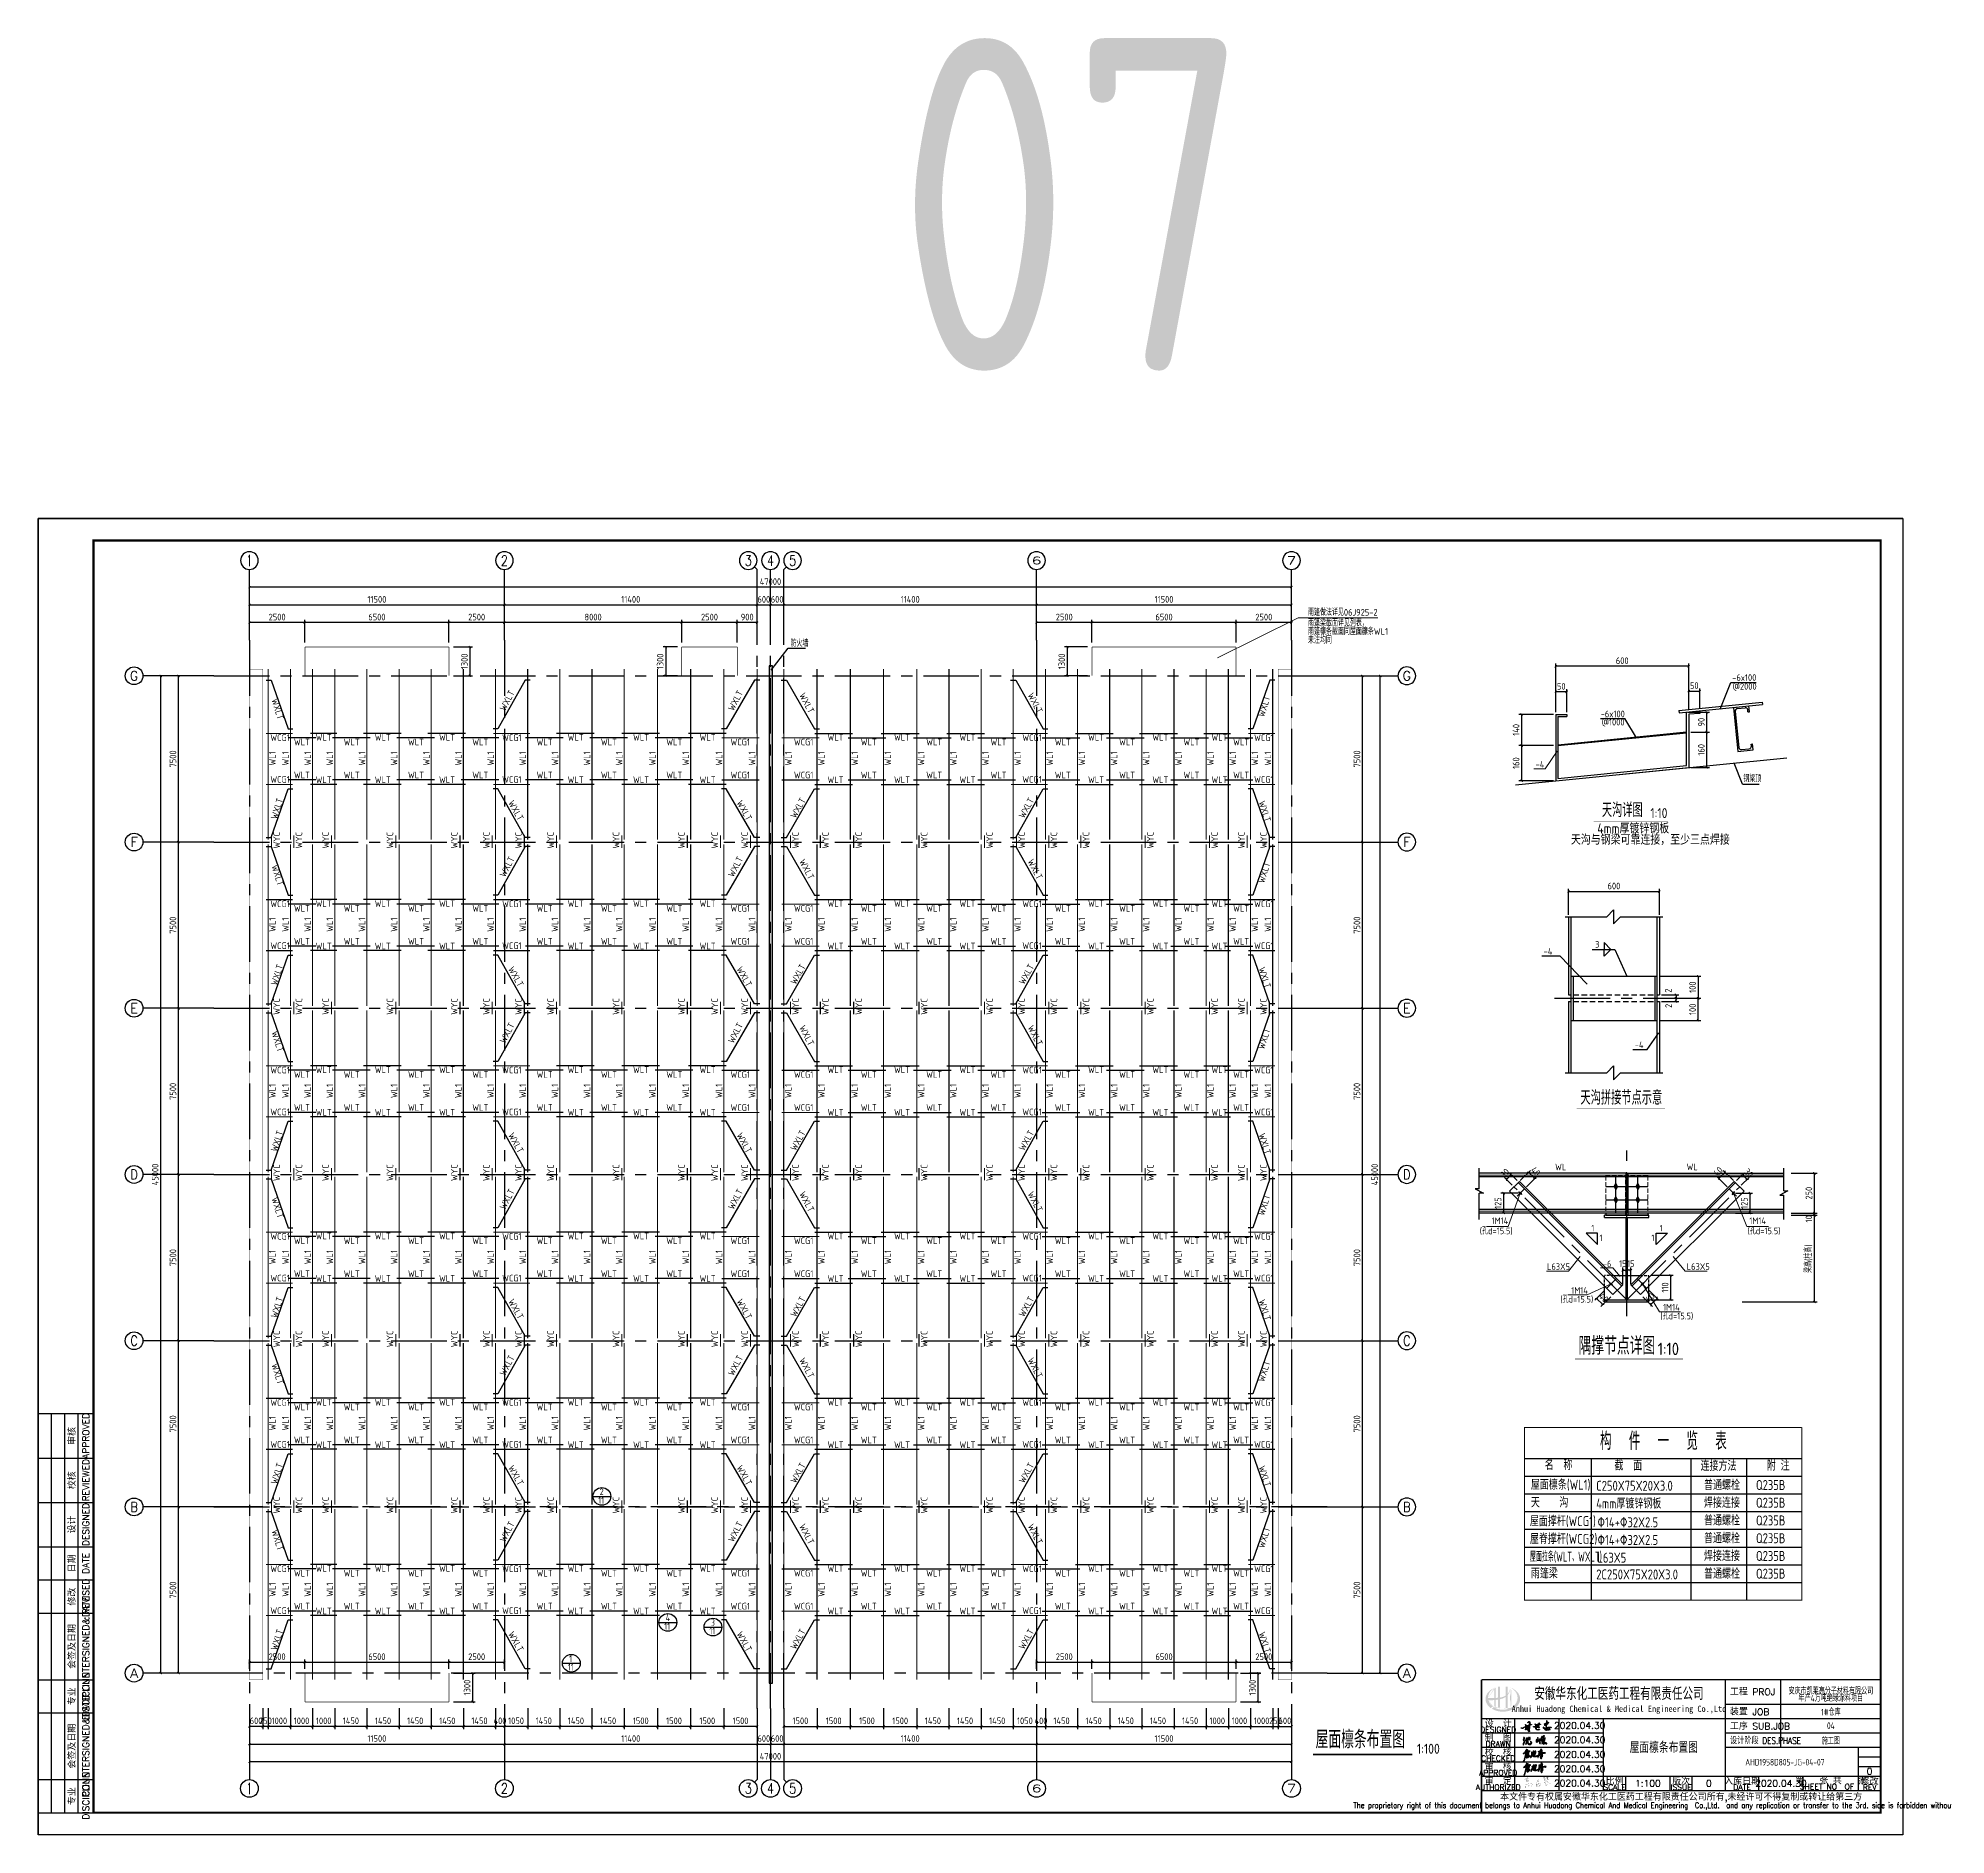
# Model space of a CAD drawing. Header units: millimetres. Extents: x 865490 to 879904, y 39442 to 44891.
# Drawn here: x 871559 to 872419, y 39450 to 40261 of the extents above; entities that cross this region are included whole.
import ezdxf
from ezdxf.enums import TextEntityAlignment as Align

# ---------------------------------------------------------------- set-up
doc = ezdxf.new("R2010")
doc.units = ezdxf.units.MM
doc.header["$LTSCALE"] = 1000
doc.header["$MEASUREMENT"] = 0
for name, pattern in [('( Hidden )', [0.375, 0.25, -0.125]), ('3', [500, 300, -200]), ('CENTER', [2, 1.25, -0.25, 0.25, -0.25]), ('DASH', [0.35, 0.25, -0.1]), ('DASHED', [117.236842, 78.157895, -39.078947]), ('DOTE', [2.42, 2, -0.2, 0.02, -0.2])]:
    doc.linetypes.add(name, pattern=pattern)
for name, color, linetype in [('1307', 7, 'Continuous'), ('AXIS', 3, 'Continuous'), ('AXIS_TEXT', 7, 'Continuous'), ('D1', 112, 'Continuous'), ('D2', 6, 'Continuous'), ('DIM', 7, 'Continuous'), ('DOTE', 1, 'DOTE'), ('FEN', 21, 'Continuous'), ('HATCH', 8, 'Continuous'), ('NUM', 7, 'Continuous'), ('PUB_TEXT', 7, 'Continuous'), ('SHI', 3, 'Continuous'), ('WALL', 2, 'Continuous'), ('WINDOW', 4, 'Continuous'), ('文字', 7, 'Continuous'), ('构件表__表格和文字', 7, 'Continuous'), ('标注', 7, 'Continuous'), ('桩', 6, 'Continuous'), ('梁', 4, 'Continuous'), ('梁虚线', 134, '3'), ('梁集中标注', 2, 'Continuous'), ('檩条', 34, 'Continuous'), ('水平标注', 2, 'Continuous'), ('索引符号标注', 253, 'Continuous')]:
    doc.layers.add(name, color=color, linetype=linetype)
for name, color, linetype, lineweight in [('_0', 7, 'Continuous', 25), ('D3', 62, 'Continuous', 9), ('LZ', 64, 'Continuous', 9), ('数字', 3, 'Continuous', 9), ('零部件', 3, 'Continuous', 5)]:
    doc.layers.add(name, color=color, linetype=linetype, lineweight=lineweight)
doc.styles.add('_TCH_AXIS', font='COMPLEX', dxfattribs={"bigfont": 'GBCBIG'})
doc.styles.add('COMPLEX', font='COMPLEX')
doc.styles.add('ECEC_TK', font='txt_l.shx', dxfattribs={"bigfont": 'hztxt_l.shx'})
doc.styles.add('ECEC_TQ', font='txt_l.shx', dxfattribs={"bigfont": 'hztxt_l.shx'})
doc.styles.add('ECEC_TQ_S', font='')
doc.styles.add('GBHZ', font='gbenor.shx', dxfattribs={"width": 0.9, "bigfont": 'gbcbig.shx'})
doc.styles.add('TS', font='tssdeng.shx', dxfattribs={"width": 0.8, "height": 2.5, "bigfont": 'tssdchn.shx'})
doc.styles.add('TSSD_REIN', font='tssdeng.shx', dxfattribs={"width": 0.7, "bigfont": 'tssdchn.shx'})
doc.styles.get('ECEC_TQ_S').set_extended_font_data('SimSun')
doc.dimstyles.new('Y10', dxfattribs={"dimscale": 0, "dimtxt": 3, "dimasz": 0.01, "dimexe": 1.2, "dimexo": 1, "dimgap": 1, "dimtad": 1, "dimdec": 0, "dimlfac": 10, "dimzin": 0, "dimdsep": 46, "dimtxsty": 'GBHZ', "dimblk1": 'DX', "dimblk2": 'DX', "dimsah": 1, "dimcen": 0.09, "dimdle": 1, "dimadec": 0, "dimazin": 0, "dimtfac": 1, "dimtdec": 0, "dimtix": 1, "dimtmove": 2, "dimatfit": 3, "dimldrblk": 'DX', "dimfxl": 0, "dimtolj": 1, "dimtzin": 0, "dimarcsym": 0})
doc.dimstyles.new('Y100', dxfattribs={"dimscale": 0, "dimtxt": 3, "dimasz": 0.01, "dimexe": 1.2, "dimexo": 2, "dimgap": 1, "dimtad": 1, "dimdec": 0, "dimlfac": 100, "dimzin": 0, "dimdsep": 46, "dimtxsty": 'GBHZ', "dimblk": 'DX', "dimcen": 0.09, "dimdle": 1, "dimclrd": 7, "dimclre": 7, "dimclrt": 7, "dimadec": 0, "dimazin": 0, "dimtfac": 1, "dimtdec": 0, "dimtix": 1, "dimtmove": 2, "dimatfit": 3, "dimldrblk": 'DX', "dimfxl": 0, "dimtolj": 1, "dimtzin": 0, "dimarcsym": 0})

msp = doc.modelspace()

# ---------------------------------------------------------------- texts
at = {"style": 'ECEC_TK'}
for s, p in [('APPROVED', (871580.52, 39629.955)), ('审核', (871574.02, 39629.955)), ('校核', (871574.02, 39609.955)), ('REVIEWED', (871580.52, 39609.955)), ('DESIGNED', (871580.52, 39589.955)), ('设计', (871574.02, 39589.955)), ('日期', (871574.02, 39572.455)), ('DATE', (871580.52, 39572.455)), ('修改', (871574.02, 39557.455)), ('REVISED', (871580.52, 39557.455)), ('COUNTERSIGNED&DATE', (871580.52, 39534.955)), ('会签及日期', (871574.02, 39534.955)), ('DISCIPLINE', (871580.52, 39512.455)), ('专业', (871574.02, 39512.455)), ('COUNTERSIGNED&DATE', (871580.52, 39489.955)), ('会签及日期', (871574.02, 39489.955)), ('DISCIPLINE', (871580.52, 39467.455)), ('专业', (871574.02, 39467.455))]:
    msp.add_text(s, height=3, rotation=90, dxfattribs=at).set_placement(p, align=Align.MIDDLE)
for s, height, style, width, p in [('安徽华东化工医药工程有限责任公司', 5, 'ECEC_TQ_S', 0.7, (872271.969, 39513.955)), ('Anhui Huadong Chemical & Medical Engineering Co.,Ltd', 2.8, 'ECEC_TQ_S', 0.85, (872271.969, 39506.455)), ('The proprietary right of this document belongs to Anhui Huadong Chemical And Medical Engineering  Co.,Ltd.  and any replication or transfer to the 3rd. side is forbidden without its permission. ', 2.5, 'ECEC_TQ', 0.72, (872300.02, 39462.955))]:
    msp.add_text(s, height=height, dxfattribs=dict(style=style, width=width)).set_placement(p, align=Align.MIDDLE)
at = {"style": 'ECEC_TQ'}
for s, p in [('工程 PROJ', (872322.02, 39512.955)), ('装置 JOB', (872322.02, 39503.955)), ('工序 SUB.JOB', (872322.02, 39497.455))]:
    msp.add_text(s, height=3, dxfattribs=at).set_placement(p)
for s, height, p in [('设  计', 3, (872217.52, 39500.455)), ('DESIGNED', 2.5, (872217.52, 39497.455)), ('DRAWN', 2.5, (872217.52, 39490.955)), ('制  图', 3, (872217.52, 39493.955)), ('CHECKED', 2.5, (872217.52, 39484.455)), ('校  核', 3, (872217.52, 39487.455)), ('APPROVED', 2.5, (872217.52, 39477.955)), ('审  核', 3, (872217.52, 39480.955)), ('审  定', 3, (872217.52, 39474.455)), ('比例', 3, (872270.02, 39474.455)), ('版次', 3, (872300.02, 39474.455)), ('入库日期', 3, (872327.52, 39474.455)), ('第   张 共   张', 3, (872367.52, 39474.705)), ('修改', 3, (872385.02, 39474.455)), ('AUTHORIZED', 2.5, (872217.52, 39471.455)), ('本文件专有权属安徽华东化工医药工程有限责任公司所有,未经许可不得复制或转让给第三方', 3, (872300.02, 39466.955)), ('SCALE', 2.5, (872270.02, 39471.455)), ('ISSUE', 2.5, (872300.02, 39471.455)), ('DATE', 2.5, (872327.52, 39471.455)), ('SHEET NO  OF  ', 2.5, (872367.52, 39471.705)), ('REV', 2.5, (872385.02, 39471.455))]:
    msp.add_text(s, height=height, dxfattribs=at).set_placement(p, align=Align.MIDDLE)
at = {"style": 'ECEC_TQ', "width": 0.8}
msp.add_text('设计阶段 DES.PHASE', height=3, dxfattribs=at).set_placement((872322.02, 39490.955))
at = {"ltscale": 2, "style": 'GBHZ'}
msp.add_text('1:100', height=4.5, rotation=0.204441, dxfattribs=at).set_placement((872180.845, 39486.534))
at = {"style": 'ECEC_TQ'}
for tag, text, p in [('2020.04.30', ' ', (872254.264, 39499.283)), ('2020.04.30', ' ', (872254.264, 39492.783)), ('2020.04.30', ' ', (872254.264, 39486.283)), ('2020.04.30', ' ', (872254.264, 39479.783)), ('2020.04.30', ' ', (872254.264, 39473.283)), ('1:100', '1:100', (872285.02, 39473.205)), ('0', '0', (872312.52, 39473.205)), ('2020.04.30', ' ', (872345.02, 39473.205)), ('0', '0', (872385.02, 39478.621))]:
    msp.add_attdef(tag, text=text, height=3, dxfattribs=at).set_placement(p, align=Align.MIDDLE)
at = {"layer": '1307', "style": 'GBHZ', "width": 0.9}
for s, p in [('雨篷做法详见06J925-2', (872131.718, 40000.044)), ('未注均同', (872131.718, 39987.525)), ('雨篷梁截面详见列表，', (872131.718, 39995.286)), ('雨篷檩条截面同屋面檩条WL1', (872131.718, 39991.412)), ('防火墙', (871898.335, 39986.049)), ('WCG1', (871663.743, 39943.521)), ('WLT', (871674.388, 39941.521)), ('WLT', (871684.186, 39943.669)), ('WLT', (871696.823, 39941.521)), ('WLT', (871710.824, 39943.669)), ('WLT', (871725.823, 39941.521)), ('WLT', (871739.824, 39943.669)), ('WLT', (871754.823, 39941.521)), ('WCG1', (871768.271, 39943.521)), ('WLT', (871783.823, 39941.521)), ('WLT', (871797.824, 39943.669)), ('WLT', (871812.823, 39941.521)), ('WLT', (871827.324, 39943.669)), ('WLT', (871842.323, 39941.521)), ('WLT', (871857.324, 39943.669)), ('WCG1', (871871.271, 39941.521)), ('WCG1', (871899.884, 39941.521)), ('WLT', (871915.031, 39943.669)), ('WLT', (871930.032, 39941.521)), ('WLT', (871945.031, 39943.669)), ('WLT', (871959.532, 39941.521)), ('WLT', (871974.531, 39943.669)), ('WLT', (871988.532, 39941.521)), ('WCG1', (872002.884, 39943.521)), ('WLT', (872017.532, 39941.521)), ('WLT', (872032.531, 39943.669)), ('WLT', (872046.532, 39941.521)), ('WLT', (872061.531, 39943.669)), ('WLT', (872075.532, 39941.521)), ('WLT', (872088.17, 39943.669)), ('WLT', (872097.968, 39941.521)), ('WCG1', (872107.413, 39943.521)), ('WCG1', (871663.743, 39924.64)), ('WLT', (871674.388, 39926.64)), ('WLT', (871684.186, 39924.492)), ('WLT', (871696.823, 39926.64)), ('WLT', (871710.824, 39924.492)), ('WLT', (871725.823, 39926.64)), ('WLT', (871739.824, 39924.492)), ('WLT', (871754.823, 39926.64)), ('WCG1', (871768.271, 39924.64)), ('WLT', (871783.823, 39926.64)), ('WLT', (871797.824, 39924.492)), ('WLT', (871812.823, 39926.64)), ('WLT', (871827.324, 39924.492)), ('WLT', (871842.323, 39926.64)), ('WLT', (871857.324, 39924.492)), ('WCG1', (871871.271, 39926.64)), ('WCG1', (871899.884, 39926.64)), ('WLT', (871915.031, 39924.492)), ('WLT', (871930.032, 39926.64)), ('WLT', (871945.031, 39924.492)), ('WLT', (871959.532, 39926.64)), ('WLT', (871974.531, 39924.492)), ('WLT', (871988.532, 39926.64)), ('WCG1', (872002.884, 39924.64)), ('WLT', (872017.532, 39926.64)), ('WLT', (872032.531, 39924.492)), ('WLT', (872046.532, 39926.64)), ('WLT', (872061.531, 39924.492)), ('WLT', (872075.532, 39926.64)), ('WLT', (872088.17, 39924.492)), ('WLT', (872097.968, 39926.64)), ('WCG1', (872107.413, 39924.64)), ('WCG1', (871663.743, 39868.521)), ('WLT', (871684.186, 39868.669)), ('WLT', (871710.824, 39868.669)), ('WLT', (871739.824, 39868.669)), ('WCG1', (871768.271, 39868.521)), ('WLT', (871797.824, 39868.669)), ('WLT', (871827.324, 39868.669)), ('WLT', (871857.324, 39868.669)), ('WLT', (871915.031, 39868.669)), ('WLT', (871945.031, 39868.669)), ('WLT', (871974.531, 39868.669)), ('WCG1', (872002.884, 39868.521)), ('WLT', (872032.531, 39868.669)), ('WLT', (872061.531, 39868.669)), ('WLT', (872088.17, 39868.669)), ('WCG1', (872107.413, 39868.521)), ('WLT', (871674.388, 39866.521)), ('WLT', (871696.823, 39866.521)), ('WLT', (871725.823, 39866.521)), ('WLT', (871754.823, 39866.521)), ('WLT', (871783.823, 39866.521)), ('WLT', (871812.823, 39866.521)), ('WLT', (871842.323, 39866.521)), ('WCG1', (871871.271, 39866.521)), ('WCG1', (871899.884, 39866.521)), ('WLT', (871930.032, 39866.521)), ('WLT', (871959.532, 39866.521)), ('WLT', (871988.532, 39866.521)), ('WLT', (872017.532, 39866.521)), ('WLT', (872046.532, 39866.521)), ('WLT', (872075.532, 39866.521)), ('WLT', (872097.968, 39866.521)), ('WLT', (871674.388, 39851.64)), ('WLT', (871696.823, 39851.64)), ('WLT', (871725.823, 39851.64)), ('WLT', (871754.823, 39851.64)), ('WLT', (871783.823, 39851.64)), ('WLT', (871812.823, 39851.64)), ('WLT', (871842.323, 39851.64)), ('WCG1', (871871.271, 39851.64)), ('WCG1', (871899.884, 39851.64)), ('WLT', (871930.032, 39851.64)), ('WLT', (871959.532, 39851.64)), ('WLT', (871988.532, 39851.64)), ('WLT', (872017.532, 39851.64)), ('WLT', (872046.532, 39851.64)), ('WLT', (872075.532, 39851.64)), ('WLT', (872097.968, 39851.64)), ('WCG1', (871663.743, 39849.64)), ('WLT', (871684.186, 39849.492)), ('WLT', (871710.824, 39849.492)), ('WLT', (871739.824, 39849.492)), ('WCG1', (871768.271, 39849.64)), ('WLT', (871797.824, 39849.492)), ('WLT', (871827.324, 39849.492)), ('WLT', (871857.324, 39849.492)), ('WLT', (871915.031, 39849.492)), ('WLT', (871945.031, 39849.492)), ('WLT', (871974.531, 39849.492)), ('WCG1', (872002.884, 39849.64)), ('WLT', (872032.531, 39849.492)), ('WLT', (872061.531, 39849.492)), ('WLT', (872088.17, 39849.492)), ('WCG1', (872107.413, 39849.64)), ('WCG1', (871663.743, 39793.521)), ('WLT', (871674.388, 39791.521)), ('WLT', (871684.186, 39793.669)), ('WLT', (871696.823, 39791.521)), ('WLT', (871710.824, 39793.669)), ('WLT', (871725.823, 39791.521)), ('WLT', (871739.824, 39793.669)), ('WLT', (871754.823, 39791.521)), ('WCG1', (871768.271, 39793.521)), ('WLT', (871783.823, 39791.521)), ('WLT', (871797.824, 39793.669)), ('WLT', (871812.823, 39791.521)), ('WLT', (871827.324, 39793.669)), ('WLT', (871842.323, 39791.521)), ('WLT', (871857.324, 39793.669)), ('WCG1', (871871.271, 39791.521)), ('WCG1', (871899.884, 39791.521)), ('WLT', (871915.031, 39793.669)), ('WLT', (871930.032, 39791.521)), ('WLT', (871945.031, 39793.669)), ('WLT', (871959.532, 39791.521)), ('WLT', (871974.531, 39793.669)), ('WLT', (871988.532, 39791.521)), ('WCG1', (872002.884, 39793.521)), ('WLT', (872017.532, 39791.521)), ('WLT', (872032.531, 39793.669)), ('WLT', (872046.532, 39791.521)), ('WLT', (872061.531, 39793.669)), ('WLT', (872075.532, 39791.521)), ('WLT', (872088.17, 39793.669)), ('WLT', (872097.968, 39791.521)), ('WCG1', (872107.413, 39793.521)), ('WCG1', (871663.743, 39774.64)), ('WLT', (871674.388, 39776.64)), ('WLT', (871684.186, 39774.492)), ('WLT', (871696.823, 39776.64)), ('WLT', (871710.824, 39774.492)), ('WLT', (871725.823, 39776.64)), ('WLT', (871739.824, 39774.492)), ('WLT', (871754.823, 39776.64)), ('WCG1', (871768.271, 39774.64)), ('WLT', (871783.823, 39776.64)), ('WLT', (871797.824, 39774.492)), ('WLT', (871812.823, 39776.64)), ('WLT', (871827.324, 39774.492)), ('WLT', (871842.323, 39776.64)), ('WLT', (871857.324, 39774.492)), ('WCG1', (871871.271, 39776.64)), ('WCG1', (871899.884, 39776.64)), ('WLT', (871915.031, 39774.492)), ('WLT', (871930.032, 39776.64)), ('WLT', (871945.031, 39774.492)), ('WLT', (871959.532, 39776.64)), ('WLT', (871974.531, 39774.492)), ('WLT', (871988.532, 39776.64)), ('WCG1', (872002.884, 39774.64)), ('WLT', (872017.532, 39776.64)), ('WLT', (872032.531, 39774.492)), ('WLT', (872046.532, 39776.64)), ('WLT', (872061.531, 39774.492)), ('WLT', (872075.532, 39776.64)), ('WLT', (872088.17, 39774.492)), ('WLT', (872097.968, 39776.64)), ('WCG1', (872107.413, 39774.64)), ('WCG1', (871663.743, 39718.521)), ('WLT', (871674.388, 39716.521)), ('WLT', (871684.186, 39718.669)), ('WLT', (871696.823, 39716.521)), ('WLT', (871710.824, 39718.669)), ('WLT', (871725.823, 39716.521)), ('WLT', (871739.824, 39718.669)), ('WLT', (871754.823, 39716.521)), ('WCG1', (871768.271, 39718.521)), ('WLT', (871783.823, 39716.521)), ('WLT', (871797.824, 39718.669)), ('WLT', (871812.823, 39716.521)), ('WLT', (871827.324, 39718.669)), ('WLT', (871842.323, 39716.521)), ('WLT', (871857.324, 39718.669)), ('WCG1', (871871.271, 39716.521)), ('WCG1', (871899.884, 39716.521)), ('WLT', (871915.031, 39718.669)), ('WLT', (871930.032, 39716.521)), ('WLT', (871945.031, 39718.669)), ('WLT', (871959.532, 39716.521)), ('WLT', (871974.531, 39718.669)), ('WLT', (871988.532, 39716.521)), ('WCG1', (872002.884, 39718.521)), ('WLT', (872017.532, 39716.521)), ('WLT', (872032.531, 39718.669)), ('WLT', (872046.532, 39716.521)), ('WLT', (872061.531, 39718.669)), ('WLT', (872075.532, 39716.521)), ('WLT', (872088.17, 39718.669)), ('WLT', (872097.968, 39716.521)), ('WCG1', (872107.413, 39718.521)), ('WCG1', (871663.743, 39699.64)), ('WLT', (871674.388, 39701.64)), ('WLT', (871684.186, 39699.492)), ('WLT', (871696.823, 39701.64)), ('WLT', (871710.824, 39699.492)), ('WLT', (871725.823, 39701.64)), ('WLT', (871739.824, 39699.492)), ('WLT', (871754.823, 39701.64)), ('WCG1', (871768.271, 39699.64)), ('WLT', (871783.823, 39701.64)), ('WLT', (871797.824, 39699.492)), ('WLT', (871812.823, 39701.64)), ('WLT', (871827.324, 39699.492)), ('WLT', (871842.323, 39701.64)), ('WLT', (871857.324, 39699.492)), ('WCG1', (871871.271, 39701.64)), ('WCG1', (871899.884, 39701.64)), ('WLT', (871915.031, 39699.492)), ('WLT', (871930.032, 39701.64)), ('WLT', (871945.031, 39699.492)), ('WLT', (871959.532, 39701.64)), ('WLT', (871974.531, 39699.492)), ('WLT', (871988.532, 39701.64)), ('WCG1', (872002.884, 39699.64)), ('WLT', (872017.532, 39701.64)), ('WLT', (872032.531, 39699.492)), ('WLT', (872046.532, 39701.64)), ('WLT', (872061.531, 39699.492)), ('WLT', (872075.532, 39701.64)), ('WLT', (872088.17, 39699.492)), ('WLT', (872097.968, 39701.64)), ('WCG1', (872107.413, 39699.64)), ('WCG1', (871663.743, 39643.521)), ('WLT', (871684.186, 39643.669)), ('WLT', (871710.824, 39643.669)), ('WLT', (871739.824, 39643.669)), ('WCG1', (871768.271, 39643.521)), ('WLT', (871797.824, 39643.669)), ('WLT', (871827.324, 39643.669)), ('WLT', (871857.324, 39643.669)), ('WLT', (871915.031, 39643.669)), ('WLT', (871945.031, 39643.669)), ('WLT', (871974.531, 39643.669)), ('WCG1', (872002.884, 39643.521)), ('WLT', (872032.531, 39643.669)), ('WLT', (872061.531, 39643.669)), ('WLT', (872088.17, 39643.669)), ('WCG1', (872107.413, 39643.521)), ('WLT', (871674.388, 39641.521)), ('WLT', (871696.823, 39641.521)), ('WLT', (871725.823, 39641.521)), ('WLT', (871754.823, 39641.521)), ('WLT', (871783.823, 39641.521)), ('WLT', (871812.823, 39641.521)), ('WLT', (871842.323, 39641.521)), ('WCG1', (871871.271, 39641.521)), ('WCG1', (871899.884, 39641.521)), ('WLT', (871930.032, 39641.521)), ('WLT', (871959.532, 39641.521)), ('WLT', (871988.532, 39641.521)), ('WLT', (872017.532, 39641.521)), ('WLT', (872046.532, 39641.521)), ('WLT', (872075.532, 39641.521)), ('WLT', (872097.968, 39641.521)), ('WLT', (871674.388, 39626.64)), ('WLT', (871696.823, 39626.64)), ('WLT', (871725.823, 39626.64)), ('WLT', (871754.823, 39626.64)), ('WLT', (871783.823, 39626.64)), ('WLT', (871812.823, 39626.64)), ('WLT', (871842.323, 39626.64)), ('WCG1', (871871.271, 39626.64)), ('WCG1', (871899.884, 39626.64)), ('WLT', (871930.032, 39626.64)), ('WLT', (871959.532, 39626.64)), ('WLT', (871988.532, 39626.64)), ('WLT', (872017.532, 39626.64)), ('WLT', (872046.532, 39626.64)), ('WLT', (872075.532, 39626.64)), ('WLT', (872097.968, 39626.64)), ('WCG1', (871663.743, 39624.64)), ('WLT', (871684.186, 39624.492)), ('WLT', (871710.824, 39624.492)), ('WLT', (871739.824, 39624.492)), ('WCG1', (871768.271, 39624.64)), ('WLT', (871797.824, 39624.492)), ('WLT', (871827.324, 39624.492)), ('WLT', (871857.324, 39624.492)), ('WLT', (871915.031, 39624.492)), ('WLT', (871945.031, 39624.492)), ('WLT', (871974.531, 39624.492)), ('WCG1', (872002.884, 39624.64)), ('WLT', (872032.531, 39624.492)), ('WLT', (872061.531, 39624.492)), ('WLT', (872088.17, 39624.492)), ('WCG1', (872107.413, 39624.64)), ('WCG1', (871663.743, 39568.521)), ('WLT', (871674.388, 39566.521)), ('WLT', (871684.186, 39568.669)), ('WLT', (871696.823, 39566.521)), ('WLT', (871710.824, 39568.669)), ('WLT', (871725.823, 39566.521)), ('WLT', (871739.824, 39568.669)), ('WLT', (871754.823, 39566.521)), ('WCG1', (871768.271, 39568.521)), ('WLT', (871783.823, 39566.521)), ('WLT', (871797.824, 39568.669)), ('WLT', (871812.823, 39566.521)), ('WLT', (871827.324, 39568.669)), ('WLT', (871842.323, 39566.521)), ('WLT', (871857.324, 39568.669)), ('WCG1', (871871.271, 39566.521)), ('WCG1', (871899.884, 39566.521)), ('WLT', (871915.031, 39568.669)), ('WLT', (871930.032, 39566.521)), ('WLT', (871945.031, 39568.669)), ('WLT', (871959.532, 39566.521)), ('WLT', (871974.531, 39568.669)), ('WLT', (871988.532, 39566.521)), ('WCG1', (872002.884, 39568.521)), ('WLT', (872017.532, 39566.521)), ('WLT', (872032.531, 39568.669)), ('WLT', (872046.532, 39566.521)), ('WLT', (872061.531, 39568.669)), ('WLT', (872075.532, 39566.521)), ('WLT', (872088.17, 39568.669)), ('WLT', (872097.968, 39566.521)), ('WCG1', (872107.413, 39568.521)), ('WCG1', (871663.743, 39549.64)), ('WLT', (871674.388, 39551.64)), ('WLT', (871684.186, 39549.492)), ('WLT', (871696.823, 39551.64)), ('WLT', (871710.824, 39549.492)), ('WLT', (871725.823, 39551.64)), ('WLT', (871739.824, 39549.492)), ('WLT', (871754.823, 39551.64)), ('WCG1', (871768.271, 39549.64)), ('WLT', (871783.823, 39551.64)), ('WLT', (871797.824, 39549.492)), ('WLT', (871812.823, 39551.64)), ('WLT', (871827.324, 39549.492)), ('WLT', (871842.323, 39551.64)), ('WLT', (871857.324, 39549.492)), ('WCG1', (871871.271, 39551.64)), ('WCG1', (871899.884, 39551.64)), ('WLT', (871915.031, 39549.492)), ('WLT', (871930.032, 39551.64)), ('WLT', (871945.031, 39549.492)), ('WLT', (871959.532, 39551.64)), ('WLT', (871974.531, 39549.492)), ('WLT', (871988.532, 39551.64)), ('WCG1', (872002.884, 39549.64)), ('WLT', (872017.532, 39551.64)), ('WLT', (872032.531, 39549.492)), ('WLT', (872046.532, 39551.64)), ('WLT', (872061.531, 39549.492)), ('WLT', (872075.532, 39551.64)), ('WLT', (872088.17, 39549.492)), ('WLT', (872097.968, 39551.64)), ('WCG1', (872107.413, 39549.64))]:
    msp.add_text(s, height=3, dxfattribs=at).set_placement(p)
for s, rotation, p in [('WXLT', 62.726554, (871769.624, 39956.768)), ('WXLT', 62.726554, (871872.624, 39956.768)), ('WXLT', 297.273446, (871902.123, 39964.234)), ('WXLT', 297.273446, (872005.123, 39964.234)), ('WXLT', 287.282755, (871664.16, 39962.11)), ('WXLT', 72.717245, (872111.94, 39954.089)), ('WL1', 90, (871666.151, 39932.402)), ('WL1', 90, (871672.052, 39932.402)), ('WL1', 90, (871682.052, 39932.402)), ('WL1', 90, (871692.052, 39932.402)), ('WL1', 90, (871706.552, 39932.402)), ('WL1', 90, (871721.052, 39932.402)), ('WL1', 90, (871735.552, 39932.402)), ('WL1', 90, (871750.052, 39932.402)), ('WL1', 90, (871764.552, 39932.402)), ('WL1', 90, (871779.052, 39932.402)), ('WL1', 90, (871793.552, 39932.402)), ('WL1', 90, (871808.052, 39932.402)), ('WL1', 90, (871822.552, 39932.402)), ('WL1', 90, (871837.552, 39932.402)), ('WL1', 90, (871852.552, 39932.402)), ('WL1', 90, (871867.552, 39932.402)), ('WL1', 90, (871882.46, 39932.402)), ('WL1', 90, (871898.802, 39932.402)), ('WL1', 90, (871913.71, 39932.402)), ('WL1', 90, (871928.71, 39932.402)), ('WL1', 90, (871943.71, 39932.402)), ('WL1', 90, (871958.71, 39932.402)), ('WL1', 90, (871973.21, 39932.402)), ('WL1', 90, (871987.71, 39932.402)), ('WL1', 90, (872002.21, 39932.402)), ('WL1', 90, (872016.71, 39932.402)), ('WL1', 90, (872031.21, 39932.402)), ('WL1', 90, (872045.71, 39932.402)), ('WL1', 90, (872060.21, 39932.402)), ('WL1', 90, (872074.71, 39932.402)), ('WL1', 90, (872089.21, 39932.402)), ('WL1', 90, (872099.21, 39932.402)), ('WL1', 90, (872109.21, 39932.402)), ('WL1', 90, (872115.111, 39932.402)), ('WXLT', 72.717245, (871666.707, 39907.925)), ('WXLT', 298.867102, (871770.85, 39915.677)), ('WXLT', 298.867102, (871873.85, 39915.677)), ('WXLT', 61.132898, (871900.69, 39908.32)), ('WXLT', 61.132898, (872003.69, 39908.32)), ('WXLT', 287.282755, (872109.393, 39915.946)), ('WXLT', 287.282755, (871664.16, 39887.11)), ('WXLT', 62.726554, (871769.624, 39881.768)), ('WXLT', 62.726554, (871872.624, 39881.768)), ('WXLT', 297.273446, (871902.123, 39889.234)), ('WXLT', 297.273446, (872005.123, 39889.234)), ('WXLT', 72.717245, (872111.94, 39879.089)), ('WL1', 90, (871666.151, 39857.402)), ('WL1', 90, (871672.052, 39857.402)), ('WL1', 90, (871682.052, 39857.402)), ('WL1', 90, (871692.052, 39857.402)), ('WL1', 90, (871706.552, 39857.402)), ('WL1', 90, (871721.052, 39857.402)), ('WL1', 90, (871735.552, 39857.402)), ('WL1', 90, (871750.052, 39857.402)), ('WL1', 90, (871764.552, 39857.402)), ('WL1', 90, (871779.052, 39857.402)), ('WL1', 90, (871793.552, 39857.402)), ('WL1', 90, (871808.052, 39857.402)), ('WL1', 90, (871822.552, 39857.402)), ('WL1', 90, (871837.552, 39857.402)), ('WL1', 90, (871852.552, 39857.402)), ('WL1', 90, (871867.552, 39857.402)), ('WL1', 90, (871882.46, 39857.402)), ('WL1', 90, (871898.802, 39857.402)), ('WL1', 90, (871913.71, 39857.402)), ('WL1', 90, (871928.71, 39857.402)), ('WL1', 90, (871943.71, 39857.402)), ('WL1', 90, (871958.71, 39857.402)), ('WL1', 90, (871973.21, 39857.402)), ('WL1', 90, (871987.71, 39857.402)), ('WL1', 90, (872002.21, 39857.402)), ('WL1', 90, (872016.71, 39857.402)), ('WL1', 90, (872031.21, 39857.402)), ('WL1', 90, (872045.71, 39857.402)), ('WL1', 90, (872060.21, 39857.402)), ('WL1', 90, (872074.71, 39857.402)), ('WL1', 90, (872089.21, 39857.402)), ('WL1', 90, (872099.21, 39857.402)), ('WL1', 90, (872109.21, 39857.402)), ('WL1', 90, (872115.111, 39857.402)), ('WXLT', 72.717245, (871666.707, 39832.925)), ('WXLT', 298.867102, (871770.85, 39840.677)), ('WXLT', 298.867102, (871873.85, 39840.677)), ('WXLT', 61.132898, (871900.69, 39833.32)), ('WXLT', 61.132898, (872003.69, 39833.32)), ('WXLT', 287.282755, (872109.393, 39840.946)), ('WXLT', 287.282755, (871664.16, 39812.11)), ('WXLT', 62.726554, (871769.624, 39806.768)), ('WXLT', 62.726554, (871872.624, 39806.768)), ('WXLT', 297.273446, (871902.123, 39814.234)), ('WXLT', 297.273446, (872005.123, 39814.234)), ('WXLT', 72.717245, (872111.94, 39804.089)), ('WL1', 90, (871666.151, 39782.402)), ('WL1', 90, (871672.052, 39782.402)), ('WL1', 90, (871682.052, 39782.402)), ('WL1', 90, (871692.052, 39782.402)), ('WL1', 90, (871706.552, 39782.402)), ('WL1', 90, (871721.052, 39782.402)), ('WL1', 90, (871735.552, 39782.402)), ('WL1', 90, (871750.052, 39782.402)), ('WL1', 90, (871764.552, 39782.402)), ('WL1', 90, (871779.052, 39782.402)), ('WL1', 90, (871793.552, 39782.402)), ('WL1', 90, (871808.052, 39782.402)), ('WL1', 90, (871822.552, 39782.402)), ('WL1', 90, (871837.552, 39782.402)), ('WL1', 90, (871852.552, 39782.402)), ('WL1', 90, (871867.552, 39782.402)), ('WL1', 90, (871882.46, 39782.402)), ('WL1', 90, (871898.802, 39782.402)), ('WL1', 90, (871913.71, 39782.402)), ('WL1', 90, (871928.71, 39782.402)), ('WL1', 90, (871943.71, 39782.402)), ('WL1', 90, (871958.71, 39782.402)), ('WL1', 90, (871973.21, 39782.402)), ('WL1', 90, (871987.71, 39782.402)), ('WL1', 90, (872002.21, 39782.402)), ('WL1', 90, (872016.71, 39782.402)), ('WL1', 90, (872031.21, 39782.402)), ('WL1', 90, (872045.71, 39782.402)), ('WL1', 90, (872060.21, 39782.402)), ('WL1', 90, (872074.71, 39782.402)), ('WL1', 90, (872089.21, 39782.402)), ('WL1', 90, (872099.21, 39782.402)), ('WL1', 90, (872109.21, 39782.402)), ('WL1', 90, (872115.111, 39782.402)), ('WXLT', 298.867102, (871770.85, 39765.677)), ('WXLT', 298.867102, (871873.85, 39765.677)), ('WXLT', 61.132898, (871900.69, 39758.32)), ('WXLT', 61.132898, (872003.69, 39758.32)), ('WXLT', 72.717245, (871666.707, 39757.925)), ('WXLT', 287.282755, (872109.393, 39765.946)), ('WXLT', 287.282755, (871664.16, 39737.11)), ('WXLT', 62.726554, (871769.624, 39731.768)), ('WXLT', 62.726554, (871872.624, 39731.768)), ('WXLT', 297.273446, (871902.123, 39739.234)), ('WXLT', 297.273446, (872005.123, 39739.234)), ('WXLT', 72.717245, (872111.94, 39729.089)), ('WL1', 90, (871666.151, 39707.402)), ('WL1', 90, (871672.052, 39707.402)), ('WL1', 90, (871682.052, 39707.402)), ('WL1', 90, (871692.052, 39707.402)), ('WL1', 90, (871706.552, 39707.402)), ('WL1', 90, (871721.052, 39707.402)), ('WL1', 90, (871735.552, 39707.402)), ('WL1', 90, (871750.052, 39707.402)), ('WL1', 90, (871764.552, 39707.402)), ('WL1', 90, (871779.052, 39707.402)), ('WL1', 90, (871793.552, 39707.402)), ('WL1', 90, (871808.052, 39707.402)), ('WL1', 90, (871822.552, 39707.402)), ('WL1', 90, (871837.552, 39707.402)), ('WL1', 90, (871852.552, 39707.402)), ('WL1', 90, (871867.552, 39707.402)), ('WL1', 90, (871882.46, 39707.402)), ('WL1', 90, (871898.802, 39707.402)), ('WL1', 90, (871913.71, 39707.402)), ('WL1', 90, (871928.71, 39707.402)), ('WL1', 90, (871943.71, 39707.402)), ('WL1', 90, (871958.71, 39707.402)), ('WL1', 90, (871973.21, 39707.402)), ('WL1', 90, (871987.71, 39707.402)), ('WL1', 90, (872002.21, 39707.402)), ('WL1', 90, (872016.71, 39707.402)), ('WL1', 90, (872031.21, 39707.402)), ('WL1', 90, (872045.71, 39707.402)), ('WL1', 90, (872060.21, 39707.402)), ('WL1', 90, (872074.71, 39707.402)), ('WL1', 90, (872089.21, 39707.402)), ('WL1', 90, (872099.21, 39707.402)), ('WL1', 90, (872109.21, 39707.402)), ('WL1', 90, (872115.111, 39707.402)), ('WXLT', 72.717245, (871666.707, 39682.925)), ('WXLT', 298.867102, (871770.85, 39690.677)), ('WXLT', 298.867102, (871873.85, 39690.677)), ('WXLT', 61.132898, (871900.69, 39683.32)), ('WXLT', 61.132898, (872003.69, 39683.32)), ('WXLT', 287.282755, (872109.393, 39690.946)), ('WXLT', 62.726554, (871769.624, 39656.768)), ('WXLT', 62.726554, (871872.624, 39656.768)), ('WXLT', 297.273446, (871902.123, 39664.234)), ('WXLT', 297.273446, (872005.123, 39664.234)), ('WXLT', 287.282755, (871664.16, 39662.11)), ('WXLT', 72.717245, (872111.94, 39654.089)), ('WL1', 90, (871666.151, 39632.402)), ('WL1', 90, (871672.052, 39632.402)), ('WL1', 90, (871682.052, 39632.402)), ('WL1', 90, (871692.052, 39632.402)), ('WL1', 90, (871706.552, 39632.402)), ('WL1', 90, (871721.052, 39632.402)), ('WL1', 90, (871735.552, 39632.402)), ('WL1', 90, (871750.052, 39632.402)), ('WL1', 90, (871764.552, 39632.402)), ('WL1', 90, (871779.052, 39632.402)), ('WL1', 90, (871793.552, 39632.402)), ('WL1', 90, (871808.052, 39632.402)), ('WL1', 90, (871822.552, 39632.402)), ('WL1', 90, (871837.552, 39632.402)), ('WL1', 90, (871852.552, 39632.402)), ('WL1', 90, (871867.552, 39632.402)), ('WL1', 90, (871882.46, 39632.402)), ('WL1', 90, (871898.802, 39632.402)), ('WL1', 90, (871913.71, 39632.402)), ('WL1', 90, (871928.71, 39632.402)), ('WL1', 90, (871943.71, 39632.402)), ('WL1', 90, (871958.71, 39632.402)), ('WL1', 90, (871973.21, 39632.402)), ('WL1', 90, (871987.71, 39632.402)), ('WL1', 90, (872002.21, 39632.402)), ('WL1', 90, (872016.71, 39632.402)), ('WL1', 90, (872031.21, 39632.402)), ('WL1', 90, (872045.71, 39632.402)), ('WL1', 90, (872060.21, 39632.402)), ('WL1', 90, (872074.71, 39632.402)), ('WL1', 90, (872089.21, 39632.402)), ('WL1', 90, (872099.21, 39632.402)), ('WL1', 90, (872109.21, 39632.402)), ('WL1', 90, (872115.111, 39632.402)), ('WXLT', 72.717245, (871666.707, 39607.925)), ('WXLT', 298.867102, (871770.85, 39615.677)), ('WXLT', 298.867102, (871873.85, 39615.677)), ('WXLT', 61.132898, (871900.69, 39608.32)), ('WXLT', 61.132898, (872003.69, 39608.32)), ('WXLT', 287.282755, (872109.393, 39615.946)), ('WXLT', 287.282755, (871664.16, 39587.11)), ('WXLT', 62.726554, (871769.624, 39581.768)), ('WXLT', 62.726554, (871872.624, 39581.768)), ('WXLT', 297.273446, (871902.123, 39589.234)), ('WXLT', 297.273446, (872005.123, 39589.234)), ('WXLT', 72.717245, (872111.94, 39579.089)), ('WL1', 90, (871666.151, 39557.402)), ('WL1', 90, (871672.052, 39557.402)), ('WL1', 90, (871682.052, 39557.402)), ('WL1', 90, (871692.052, 39557.402)), ('WL1', 90, (871706.552, 39557.402)), ('WL1', 90, (871721.052, 39557.402)), ('WL1', 90, (871735.552, 39557.402)), ('WL1', 90, (871750.052, 39557.402)), ('WL1', 90, (871764.552, 39557.402)), ('WL1', 90, (871779.052, 39557.402)), ('WL1', 90, (871793.552, 39557.402)), ('WL1', 90, (871808.052, 39557.402)), ('WL1', 90, (871822.552, 39557.402)), ('WL1', 90, (871837.552, 39557.402)), ('WL1', 90, (871852.552, 39557.402)), ('WL1', 90, (871867.552, 39557.402)), ('WL1', 90, (871882.46, 39557.402)), ('WL1', 90, (871898.802, 39557.402)), ('WL1', 90, (871913.71, 39557.402)), ('WL1', 90, (871928.71, 39557.402)), ('WL1', 90, (871943.71, 39557.402)), ('WL1', 90, (871958.71, 39557.402)), ('WL1', 90, (871973.21, 39557.402)), ('WL1', 90, (871987.71, 39557.402)), ('WL1', 90, (872002.21, 39557.402)), ('WL1', 90, (872016.71, 39557.402)), ('WL1', 90, (872031.21, 39557.402)), ('WL1', 90, (872045.71, 39557.402)), ('WL1', 90, (872060.21, 39557.402)), ('WL1', 90, (872074.71, 39557.402)), ('WL1', 90, (872089.21, 39557.402)), ('WL1', 90, (872099.21, 39557.402)), ('WL1', 90, (872109.21, 39557.402)), ('WL1', 90, (872115.111, 39557.402)), ('WXLT', 72.717245, (871666.707, 39532.925)), ('WXLT', 298.867102, (871770.85, 39540.677)), ('WXLT', 298.867102, (871873.85, 39540.677)), ('WXLT', 61.132898, (871900.69, 39533.32)), ('WXLT', 61.132898, (872003.69, 39533.32)), ('WXLT', 287.282755, (872109.393, 39540.946))]:
    msp.add_text(s, height=3, rotation=rotation, dxfattribs=at).set_placement(p)
at = {"layer": 'AXIS', "style": 'GBHZ', "width": 0.9}
for s, p in [('-6x100', (872323.058, 39970.618, 20.397)), ('@2000', (872323.266, 39966.659, 20.397)), ('-6x100', (872263.731, 39954.194, 10)), ('@1000', (872264.204, 39950.496, 25.397)), ('-4', (872234.391, 39931.454, 15.397)), ('钢梁顶', (872328.078, 39925.03, 20.397)), ('3', (872261.191, 39850.254, 23)), ('-4', (872238.003, 39847.113)), ('-4', (872279.108, 39804.917))]:
    msp.add_text(s, height=3, dxfattribs=at).set_placement(p)
at = {"layer": 'AXIS', "style": 'TSSD_REIN', "width": 0.7}
for s, p in [('安庆市凯莱高分子材料有限公司', (872367.52, 39515.231)), ('年产4万吨绝缘涂料项目', (872367.52, 39512)), ('1#仓库', (872367.52, 39505.705)), ('04', (872367.52, 39499.205)), ('施工图', (872367.52, 39492.705)), ('AHD1958D805-JG-04-07', (872346.798, 39482.748))]:
    msp.add_text(s, height=3, dxfattribs=at).set_placement(p, align=Align.MIDDLE)
at = {"layer": 'D3', "color": 3, "style": 'GBHZ', "width": 0.9}
for s, p in [('1M14', (872214.534, 39725.524, -15.397)), ('1', (872259.504, 39722.187, -15.397)), ('1', (872290.308, 39722.187, -15.397)), ('1M14', (872330.76, 39725.524, -15.397)), ('1', (872263.241, 39717.815, -15.397)), ('1', (872286.57, 39717.815, -15.397)), ('L63X5', (872239.507, 39704.866, -15.397)), ('-6', (872264.701, 39706.101, -15.397)), ('L63X5', (872302.525, 39704.866, -15.397)), ('1M14', (872250.453, 39694.089, -15.397)), ('1M14', (872291.87, 39686.498, -15.397))]:
    msp.add_text(s, height=3, dxfattribs=at).set_placement(p)
at = {"layer": 'NUM', "style": 'GBHZ'}
msp.add_text('屋面檩条布置图', height=8, dxfattribs=at).set_placement((872135.168, 39489.002))
at = {"layer": 'PUB_TEXT', "style": 'TS', "width": 0.8}
msp.add_text('屋面檩条布置图', height=5, dxfattribs=at).set_placement((872292.186, 39489.708), align=Align.MIDDLE)
at = {"layer": '数字', "style": 'GBHZ', "width": 0.9}
for p in [(872209.184, 39720.966, -15.397), (872329.969, 39720.966, -15.397), (872245.54, 39690.141, -15.397), (872290.642, 39682.55, -15.397)]:
    msp.add_text('(孔d=15.5)', height=3, dxfattribs=at).set_placement(p)
at = {"layer": '文字', "color": 6, "style": 'GBHZ'}
for s, height, p in [('天沟详图', 6.4, (872264.279, 39909.147, 15.397)), ('1:10', 4.48, (872286.162, 39908.733, 15.397)), ('4mm厚镀锌钢板', 4.48, (872262.179, 39901.79, 15.397)), ('天沟与钢梁可靠连接，至少三点焊接', 4.48, (872250.296, 39896.718, 15.397)), ('天沟拼接节点示意', 6.4, (872254.606, 39779.411)), ('隅撑节点详图', 8, (872253.765, 39666.622, -15.397)), ('1:10', 5.6, (872289.459, 39666.426, -15.397))]:
    msp.add_text(s, height=height, dxfattribs=at).set_placement(p)
at = {"layer": '构件表__表格和文字', "style": 'GBHZ'}
for s, height, width, p in [('构  件  一  览  表', 8, 0.9, (872263.426, 39623.642)), ('名  称', 4.5, 0.9, (872238.504, 39614.597)), ('截  面', 4.5, 0.9, (872269.917, 39614.344)), ('连接方法', 4.5, 0.9, (872308.762, 39614.18)), ('附 注', 4.5, 0.9, (872338.661, 39614.302)), ('屋面檩条(WL1)', 4.5, 0.9, (872232.256, 39605.684)), ('C250X75X20X3.0', 4.5, 0.9, (872261.721, 39605.197)), ('普通螺栓', 4.5, 0.9, (872310.346, 39605.557)), ('Q235B', 4.5, 0.9, (872333.767, 39605.557)), ('天    沟', 4.5, 0.9, (872232.256, 39597.684)), ('4mm厚镀锌钢板', 4.5, 0.9, (872261.721, 39597.197)), ('焊接连接', 4.5, 0.9, (872310.346, 39597.557)), ('Q235B', 4.5, 0.9, (872333.767, 39597.557)), ('屋面撑杆(WCG1)', 4.5, 0.9, (872231.807, 39589.249)), ('屋脊撑杆(WCG2)', 4.5, 0.9, (872231.807, 39581.249)), ('%%13014+%%13032X2.5', 4.5, 0.9, (872262.22, 39588.762)), ('普通螺栓', 4.5, 0.9, (872310.346, 39589.557)), ('普通螺栓', 4.5, 0.9, (872310.346, 39581.557)), ('Q235B', 4.5, 0.9, (872333.767, 39589.557)), ('Q235B', 4.5, 0.9, (872333.767, 39581.557)), ('屋面拉条(WLT、WXLT)', 4.5, 0.6, (872231.807, 39573.249)), ('%%13014+%%13032X2.5', 4.5, 0.9, (872262.22, 39580.762)), ('焊接连接', 4.5, 0.9, (872310.346, 39573.557)), ('Q235B', 4.5, 0.9, (872333.767, 39573.557)), ('雨篷梁', 4.5, 0.9, (872232.256, 39565.684)), ('2C250X75X20X3.0', 4.5, 0.9, (872261.721, 39565.197)), ('L63X5', 4.5, 0.9, (872262.22, 39572.762)), ('普通螺栓', 4.5, 0.9, (872310.346, 39565.557)), ('Q235B', 4.5, 0.9, (872333.767, 39565.557))]:
    msp.add_text(s, height=height, dxfattribs=dict(at, width=width)).set_placement(p)
at = {"layer": '梁集中标注', "style": 'GBHZ', "width": 0.9}
msp.add_text('07', height=150, dxfattribs=at).set_placement((871946.274, 40110.618))
at = {"layer": '檩条', "color": 6, "style": 'GBHZ', "width": 0.9}
for p in [(871668.108, 39894.966), (871678.108, 39894.966), (871690.155, 39894.966), (871719.155, 39894.966), (871748.155, 39894.966), (871762.655, 39894.966), (871777.155, 39894.966), (871791.655, 39894.966), (871821.155, 39894.966), (871850.655, 39894.966), (871865.655, 39894.966), (871879.155, 39894.966), (871902.108, 39894.966), (871915.608, 39894.966), (871930.608, 39894.966), (871960.108, 39894.966), (871989.608, 39894.966), (872004.108, 39894.966), (872018.608, 39894.966), (872033.108, 39894.966), (872062.108, 39894.966), (872091.108, 39894.966), (872103.155, 39894.966), (872113.155, 39894.966), (871668.108, 39819.966), (871678.108, 39819.966), (871690.155, 39819.966), (871719.155, 39819.966), (871748.155, 39819.966), (871762.655, 39819.966), (871777.155, 39819.966), (871791.655, 39819.966), (871821.155, 39819.966), (871850.655, 39819.966), (871865.655, 39819.966), (871879.155, 39819.966), (871902.108, 39819.966), (871915.608, 39819.966), (871930.608, 39819.966), (871960.108, 39819.966), (871989.608, 39819.966), (872004.108, 39819.966), (872018.608, 39819.966), (872033.108, 39819.966), (872062.108, 39819.966), (872091.108, 39819.966), (872103.155, 39819.966), (872113.155, 39819.966), (871668.108, 39744.966), (871678.108, 39744.966), (871690.155, 39744.966), (871719.155, 39744.966), (871748.155, 39744.966), (871762.655, 39744.966), (871777.155, 39744.966), (871791.655, 39744.966), (871821.155, 39744.966), (871850.655, 39744.966), (871865.655, 39744.966), (871879.155, 39744.966), (871902.108, 39744.966), (871915.608, 39744.966), (871930.608, 39744.966), (871960.108, 39744.966), (871989.608, 39744.966), (872004.108, 39744.966), (872018.608, 39744.966), (872033.108, 39744.966), (872062.108, 39744.966), (872091.108, 39744.966), (872103.155, 39744.966), (872113.155, 39744.966), (871668.108, 39669.966), (871678.108, 39669.966), (871690.155, 39669.966), (871719.155, 39669.966), (871748.155, 39669.966), (871762.655, 39669.966), (871777.155, 39669.966), (871791.655, 39669.966), (871821.155, 39669.966), (871850.655, 39669.966), (871865.655, 39669.966), (871879.155, 39669.966), (871902.108, 39669.966), (871915.608, 39669.966), (871930.608, 39669.966), (871960.108, 39669.966), (871989.608, 39669.966), (872004.108, 39669.966), (872018.608, 39669.966), (872033.108, 39669.966), (872062.108, 39669.966), (872091.108, 39669.966), (872103.155, 39669.966), (872113.155, 39669.966), (871668.108, 39594.966), (871678.108, 39594.966), (871690.155, 39594.966), (871719.155, 39594.966), (871748.155, 39594.966), (871762.655, 39594.966), (871777.155, 39594.966), (871791.655, 39594.966), (871821.155, 39594.966), (871850.655, 39594.966), (871865.655, 39594.966), (871879.155, 39594.966), (871902.108, 39594.966), (871915.608, 39594.966), (871930.608, 39594.966), (871960.108, 39594.966), (871989.608, 39594.966), (872004.108, 39594.966), (872018.608, 39594.966), (872033.108, 39594.966), (872062.108, 39594.966), (872091.108, 39594.966), (872103.155, 39594.966), (872113.155, 39594.966)]:
    msp.add_text('WYC', height=3, rotation=90, dxfattribs=at).set_placement(p)
at = {"layer": '水平标注', "style": 'GBHZ', "width": 0.9}
for p in [(872243.168, 39749.841, -22.397), (872302.489, 39749.841, -22.397)]:
    msp.add_text('WL', height=3, dxfattribs=at).set_placement(p)
at = {"layer": '索引符号标注', "style": 'GBHZ'}
for s, p in [('2', (871812.276, 39603.246)), ('11', (871811.643, 39599.417)), ('11', (871841.401, 39542.567)), ('4', (871842.033, 39546.397)), ('11', (871861.754, 39540.429)), ('3', (871862.386, 39544.259)), ('11', (871797.88, 39524.092)), ('1', (871798.512, 39527.922))]:
    msp.add_text(s, height=3, dxfattribs=at).set_placement(p)

# ---------------------------------------------------------------- blocks, each defined once
blk = doc.blocks.new('DX')
at = {"color": 0, "linetype": 'ByBlock', "const_width": 40}
blk.add_lwpolyline([(-54, -51), (46, 49)], dxfattribs=at)
blk = doc.blocks.new('*D71')
at = {"layer": 'Defpoints', "color": 0, "linetype": 'ByBlock', "transparency": 16777216}
for p in [(872348.57, 39748.46), (872360.12, 39748.46), (872348.57, 39730.5)]:
    blk.add_point(p, dxfattribs=at)
at = {"layer": 'dim', "color": 0, "linetype": 'ByBlock', "lineweight": -2, "transparency": 16777216}
for p, q in [((872349.57, 39748.46), (872361.32, 39748.46)), ((872360.12, 39730.51), (872360.12, 39748.45)), ((872349.57, 39730.5), (872361.32, 39730.5))]:
    blk.add_line(p, q, dxfattribs=at)
at = {"layer": 'dim', "color": 0, "linetype": 'ByBlock', "lineweight": -2, "transparency": 16777216, "xscale": 0.01, "yscale": 0.01, "zscale": 0.01}
for p, rotation in [((872360.12, 39748.46), 90), ((872360.12, 39730.5), 270)]:
    blk.add_blockref('DX', p, dxfattribs=dict(at, rotation=rotation))
at = {"layer": 'dim', "color": 0, "linetype": 'ByBlock', "transparency": 16777216, "insert": (872357.62, 39739.48), "char_height": 3, "attachment_point": 5, "rotation": 90, "style": 'GBHZ'}
blk.add_mtext('\\A1;250', dxfattribs=at)
blk = doc.blocks.new('*D72')
at = {"layer": 'Defpoints', "color": 0, "linetype": 'ByBlock', "transparency": 16777216}
for p in [(872350.57, 39729.5), (872360.12, 39729.5), (872326.59, 39690.41)]:
    blk.add_point(p, dxfattribs=at)
at = {"layer": 'dim', "color": 0, "linetype": 'ByBlock', "lineweight": -2, "transparency": 16777216}
for p, q in [((872351.57, 39729.5), (872361.32, 39729.5)), ((872360.12, 39690.42), (872360.12, 39729.49)), ((872327.59, 39690.41), (872361.32, 39690.41))]:
    blk.add_line(p, q, dxfattribs=at)
at = {"layer": 'dim', "color": 0, "linetype": 'ByBlock', "lineweight": -2, "transparency": 16777216, "xscale": 0.01, "yscale": 0.01, "zscale": 0.01}
for p, rotation in [((872360.12, 39729.5), 90), ((872360.12, 39690.41), 270)]:
    blk.add_blockref('DX', p, dxfattribs=dict(at, rotation=rotation))
at = {"layer": 'dim', "color": 0, "linetype": 'ByBlock', "transparency": 16777216, "insert": (872357.54, 39709.96), "char_height": 3, "attachment_point": 5, "rotation": 90, "style": 'GBHZ'}
blk.add_mtext('\\A1;梁高(柱高)', dxfattribs=at)
blk = doc.blocks.new('*D73')
at = {"layer": 'Defpoints', "color": 0, "transparency": 16777216}
for p in [(872275.81, 39704.69), (872275.81, 39697.46), (872277.31, 39697.46)]:
    blk.add_point(p, dxfattribs=at)
at = {"layer": 'dim', "color": 0, "lineweight": -2, "transparency": 16777216}
for p, q in [((872275.8, 39704.69), (872275.79, 39704.69)), ((872275.81, 39698.46), (872275.81, 39705.89)), ((872277.31, 39704.69), (872275.81, 39704.69)), ((872277.31, 39698.46), (872277.31, 39705.89)), ((872277.32, 39704.69), (872277.33, 39704.69))]:
    blk.add_line(p, q, dxfattribs=at)
at = {"layer": 'dim', "color": 0, "lineweight": -2, "transparency": 16777216, "xscale": 0.01, "yscale": 0.01, "zscale": 0.01}
blk.add_blockref('DX', (872275.81, 39704.69), dxfattribs=at)
at = {"layer": 'dim', "color": 0, "lineweight": -2, "transparency": 16777216, "xscale": 0.01, "yscale": 0.01, "zscale": 0.01, "rotation": 180}
blk.add_blockref('DX', (872277.31, 39704.69), dxfattribs=at)
at = {"layer": 'dim', "color": 0, "transparency": 16777216, "insert": (872277.31, 39707.69), "char_height": 3, "attachment_point": 5, "style": 'GBHZ'}
blk.add_mtext('\\A1;15', dxfattribs=at)
blk = doc.blocks.new('LS1')
at = {"layer": 'D1'}
for p, q in [((0, 10), (-5, 0)), ((-5, 0), (0, -10)), ((5, 0), (0, 10)), ((0, -10), (5, 0))]:
    blk.add_line(p, q, dxfattribs=at)
blk = doc.blocks.new('*D74')
at = {"layer": 'Defpoints', "color": 0, "transparency": 16777216}
for p in [(872324.3, 39744.45), (872326.42, 39742.33), (872329.79, 39745.7)]:
    blk.add_point(p, dxfattribs=at)
at = {"layer": 'dim', "color": 0, "lineweight": -2, "transparency": 16777216}
for p, q in [((872325.01, 39745.16), (872328.52, 39748.67)), ((872327.13, 39743.04), (872330.64, 39746.55)), ((872327.66, 39747.83), (872327.65, 39747.83)), ((872327.67, 39747.82), (872329.79, 39745.7)), ((872329.8, 39745.69), (872329.8, 39745.68))]:
    blk.add_line(p, q, dxfattribs=at)
at = {"layer": 'dim', "color": 0, "lineweight": -2, "transparency": 16777216, "xscale": 0.01, "yscale": 0.01, "zscale": 0.01}
for p, rotation in [((872327.67, 39747.82), 315.0000000031444), ((872329.79, 39745.7), 135.0000000031443)]:
    blk.add_blockref('DX', p, dxfattribs=dict(at, rotation=rotation))
at = {"layer": 'dim', "color": 0, "transparency": 16777216, "insert": (872330.5, 39748.53), "char_height": 3, "attachment_point": 5, "rotation": 315, "style": 'GBHZ'}
blk.add_mtext('\\A1;30', dxfattribs=at)
blk = doc.blocks.new('*D75')
at = {"layer": 'Defpoints', "color": 0, "transparency": 16777216}
for p in [(872317, 39746.09), (872321.47, 39741.62), (872324.3, 39744.45)]:
    blk.add_point(p, dxfattribs=at)
at = {"layer": 'dim', "color": 0, "lineweight": -2, "transparency": 16777216}
for p, q in [((872323.59, 39745.16), (872318.98, 39749.77)), ((872320.76, 39742.33), (872316.15, 39746.94)), ((872317, 39746.08), (872316.99, 39746.08)), ((872319.83, 39748.92), (872317, 39746.09)), ((872319.84, 39748.93), (872319.85, 39748.93))]:
    blk.add_line(p, q, dxfattribs=at)
at = {"layer": 'dim', "color": 0, "lineweight": -2, "transparency": 16777216, "xscale": 0.01, "yscale": 0.01, "zscale": 0.01}
for p, rotation in [((872319.83, 39748.92), 224.9999999976417), ((872317, 39746.09), 44.99999999764176)]:
    blk.add_blockref('DX', p, dxfattribs=dict(at, rotation=rotation))
at = {"layer": 'dim', "color": 0, "transparency": 16777216, "insert": (872316.65, 39749.27), "char_height": 3, "attachment_point": 5, "rotation": 45, "style": 'GBHZ'}
blk.add_mtext('\\A1;40', dxfattribs=at)
blk = doc.blocks.new('*D76')
at = {"layer": 'Defpoints', "color": 0, "transparency": 16777216}
for p in [(872323.59, 39739.5), (872323.59, 39730.5), (872331.05, 39730.5)]:
    blk.add_point(p, dxfattribs=at)
at = {"layer": 'dim', "color": 0, "lineweight": -2, "transparency": 16777216}
for p, q in [((872324.59, 39739.5), (872332.25, 39739.5)), ((872331.05, 39739.49), (872331.05, 39730.51)), ((872324.59, 39730.5), (872332.25, 39730.5))]:
    blk.add_line(p, q, dxfattribs=at)
at = {"layer": 'dim', "color": 0, "lineweight": -2, "transparency": 16777216, "xscale": 0.01, "yscale": 0.01, "zscale": 0.01}
for p, rotation in [((872331.05, 39739.5), 90), ((872331.05, 39730.5), 270)]:
    blk.add_blockref('DX', p, dxfattribs=dict(at, rotation=rotation))
at = {"layer": 'dim', "color": 0, "transparency": 16777216, "insert": (872328.55, 39735), "char_height": 3, "attachment_point": 5, "rotation": 90, "style": 'GBHZ'}
blk.add_mtext('\\A1;125', dxfattribs=at)
blk = doc.blocks.new('*D77')
at = {"layer": 'Defpoints', "color": 0, "transparency": 16777216}
for p in [(872275.21, 39704.69), (872273.71, 39697.46), (872275.21, 39697.46)]:
    blk.add_point(p, dxfattribs=at)
at = {"layer": 'dim', "color": 0, "lineweight": -2, "transparency": 16777216}
for p, q in [((872273.7, 39704.69), (872273.69, 39704.69)), ((872273.71, 39698.46), (872273.71, 39705.89)), ((872273.71, 39704.69), (872275.21, 39704.69)), ((872275.21, 39698.46), (872275.21, 39705.89)), ((872275.22, 39704.69), (872275.23, 39704.69))]:
    blk.add_line(p, q, dxfattribs=at)
at = {"layer": 'dim', "color": 0, "lineweight": -2, "transparency": 16777216, "xscale": 0.01, "yscale": 0.01, "zscale": 0.01}
blk.add_blockref('DX', (872273.71, 39704.69), dxfattribs=at)
at = {"layer": 'dim', "color": 0, "lineweight": -2, "transparency": 16777216, "xscale": 0.01, "yscale": 0.01, "zscale": 0.01, "rotation": 180}
blk.add_blockref('DX', (872275.21, 39704.69), dxfattribs=at)
at = {"layer": 'dim', "color": 0, "transparency": 16777216, "insert": (872273.7, 39707.69), "char_height": 3, "attachment_point": 5, "style": 'GBHZ'}
blk.add_mtext('\\A1;15', dxfattribs=at)
blk = doc.blocks.new('*D78')
at = {"layer": 'Defpoints', "color": 0, "transparency": 16777216}
for p in [(872221.22, 39745.7), (872224.59, 39742.33), (872226.71, 39744.45)]:
    blk.add_point(p, dxfattribs=at)
at = {"layer": 'dim', "color": 0, "lineweight": -2, "transparency": 16777216}
for p, q in [((872223.88, 39743.04), (872220.37, 39746.55)), ((872221.21, 39745.69), (872221.21, 39745.68)), ((872223.34, 39747.82), (872221.22, 39745.7)), ((872226.01, 39745.16), (872222.49, 39748.67)), ((872223.35, 39747.83), (872223.36, 39747.83))]:
    blk.add_line(p, q, dxfattribs=at)
at = {"layer": 'dim', "color": 0, "lineweight": -2, "transparency": 16777216, "xscale": 0.01, "yscale": 0.01, "zscale": 0.01}
for p, rotation in [((872221.22, 39745.7), 44.99999999685568), ((872223.34, 39747.82), 224.9999999968556)]:
    blk.add_blockref('DX', p, dxfattribs=dict(at, rotation=rotation))
at = {"layer": 'dim', "color": 0, "transparency": 16777216, "insert": (872220.51, 39748.53), "char_height": 3, "attachment_point": 5, "rotation": 45, "style": 'GBHZ'}
blk.add_mtext('\\A1;30', dxfattribs=at)
blk = doc.blocks.new('*D79')
at = {"layer": 'Defpoints', "color": 0, "transparency": 16777216}
for p in [(872226.71, 39744.45), (872229.54, 39741.62), (872234.01, 39746.09)]:
    blk.add_point(p, dxfattribs=at)
at = {"layer": 'dim', "color": 0, "lineweight": -2, "transparency": 16777216}
for p, q in [((872227.42, 39745.16), (872232.03, 39749.77)), ((872230.25, 39742.33), (872234.86, 39746.94)), ((872231.17, 39748.93), (872231.17, 39748.93)), ((872231.18, 39748.92), (872234.01, 39746.09)), ((872234.02, 39746.08), (872234.02, 39746.08))]:
    blk.add_line(p, q, dxfattribs=at)
at = {"layer": 'dim', "color": 0, "lineweight": -2, "transparency": 16777216, "xscale": 0.01, "yscale": 0.01, "zscale": 0.01}
for p, rotation in [((872231.18, 39748.92), 315.0000000023583), ((872234.01, 39746.09), 135.0000000023582)]:
    blk.add_blockref('DX', p, dxfattribs=dict(at, rotation=rotation))
at = {"layer": 'dim', "color": 0, "transparency": 16777216, "insert": (872234.36, 39749.27), "char_height": 3, "attachment_point": 5, "rotation": 315, "style": 'GBHZ'}
blk.add_mtext('\\A1;40', dxfattribs=at)
blk = doc.blocks.new('*D80')
at = {"layer": 'Defpoints', "color": 0, "transparency": 16777216}
for p in [(872227.42, 39739.5), (872219.96, 39730.5), (872227.42, 39730.5)]:
    blk.add_point(p, dxfattribs=at)
at = {"layer": 'dim', "color": 0, "lineweight": -2, "transparency": 16777216}
for p, q in [((872226.42, 39739.5), (872218.76, 39739.5)), ((872219.96, 39739.49), (872219.96, 39730.51)), ((872226.42, 39730.5), (872218.76, 39730.5))]:
    blk.add_line(p, q, dxfattribs=at)
at = {"layer": 'dim', "color": 0, "lineweight": -2, "transparency": 16777216, "xscale": 0.01, "yscale": 0.01, "zscale": 0.01}
for p, rotation in [((872219.96, 39739.5), 90), ((872219.96, 39730.5), 270)]:
    blk.add_blockref('DX', p, dxfattribs=dict(at, rotation=rotation))
at = {"layer": 'dim', "color": 0, "transparency": 16777216, "insert": (872217.46, 39735), "char_height": 3, "attachment_point": 5, "rotation": 90, "style": 'GBHZ'}
blk.add_mtext('\\A1;125', dxfattribs=at)
blk = doc.blocks.new('*D81')
at = {"layer": 'Defpoints', "color": 0, "transparency": 16777216}
for p in [(872285.51, 39702.41), (872285.51, 39691.41), (872295.28, 39691.41)]:
    blk.add_point(p, dxfattribs=at)
at = {"layer": 'dim', "color": 0, "lineweight": -2, "transparency": 16777216}
for p, q in [((872286.51, 39702.41), (872296.48, 39702.41)), ((872295.28, 39702.4), (872295.28, 39691.42)), ((872286.51, 39691.41), (872296.48, 39691.41))]:
    blk.add_line(p, q, dxfattribs=at)
at = {"layer": 'dim', "color": 0, "lineweight": -2, "transparency": 16777216, "xscale": 0.01, "yscale": 0.01, "zscale": 0.01}
for p, rotation in [((872295.28, 39702.41), 90), ((872295.28, 39691.41), 270)]:
    blk.add_blockref('DX', p, dxfattribs=dict(at, rotation=rotation))
at = {"layer": 'dim', "color": 0, "transparency": 16777216, "insert": (872292.78, 39696.91), "char_height": 3, "attachment_point": 5, "rotation": 90, "style": 'GBHZ'}
blk.add_mtext('\\A1;110', dxfattribs=at)
blk = doc.blocks.new('*D82')
at = {"layer": 'Defpoints', "color": 0, "linetype": 'ByBlock', "transparency": 16777216}
for p in [(872348.57, 39730.5), (872348.57, 39729.5), (872360.12, 39729.5)]:
    blk.add_point(p, dxfattribs=at)
at = {"layer": 'dim', "color": 0, "linetype": 'ByBlock', "lineweight": -2, "transparency": 16777216}
for p, q in [((872349.57, 39730.5), (872361.32, 39730.5)), ((872349.57, 39729.5), (872361.32, 39729.5)), ((872360.12, 39730.51), (872360.12, 39730.52)), ((872360.12, 39730.5), (872360.12, 39729.5)), ((872360.12, 39729.49), (872360.12, 39729.48))]:
    blk.add_line(p, q, dxfattribs=at)
at = {"layer": 'dim', "color": 0, "linetype": 'ByBlock', "lineweight": -2, "transparency": 16777216, "xscale": 0.01, "yscale": 0.01, "zscale": 0.01}
for p, rotation in [((872360.12, 39730.5), 270), ((872360.12, 39729.5), 90)]:
    blk.add_blockref('DX', p, dxfattribs=dict(at, rotation=rotation))
at = {"layer": 'dim', "color": 0, "linetype": 'ByBlock', "transparency": 16777216, "insert": (872357.62, 39727.9), "char_height": 3, "attachment_point": 5, "rotation": 90, "style": 'GBHZ'}
blk.add_mtext('\\A1;10', dxfattribs=at)
blk = doc.blocks.new('*D83')
at = {"layer": 'Defpoints', "color": 0, "transparency": 16777216}
for p in [(872282.06, 39693.44), (872284.89, 39696.27), (872289.14, 39692.01)]:
    blk.add_point(p, dxfattribs=at)
at = {"layer": 'dim', "color": 0, "lineweight": -2, "transparency": 16777216}
for p, q in [((872282.76, 39692.73), (872287.16, 39688.33)), ((872285.59, 39695.56), (872289.99, 39691.16)), ((872286.32, 39689.18), (872289.14, 39692.01)), ((872289.15, 39692.02), (872289.16, 39692.03)), ((872286.31, 39689.18), (872286.3, 39689.17))]:
    blk.add_line(p, q, dxfattribs=at)
at = {"layer": 'dim', "color": 0, "lineweight": -2, "transparency": 16777216, "xscale": 0.01, "yscale": 0.01, "zscale": 0.01}
for p, rotation in [((872286.32, 39689.18), 45), ((872289.14, 39692.01), 225)]:
    blk.add_blockref('DX', p, dxfattribs=dict(at, rotation=rotation))
at = {"layer": 'dim', "color": 0, "transparency": 16777216, "insert": (872285.96, 39692.36), "char_height": 3, "attachment_point": 5, "rotation": 45, "style": 'GBHZ'}
blk.add_mtext('\\A1;40', dxfattribs=at)
blk = doc.blocks.new('*D70')
at = {"layer": 'Defpoints', "color": 0, "transparency": 16777216}
for p in [(872261.87, 39692.01), (872266.13, 39696.27), (872268.95, 39693.44)]:
    blk.add_point(p, dxfattribs=at)
at = {"layer": 'dim', "color": 0, "lineweight": -2, "transparency": 16777216}
for p, q in [((872265.42, 39695.56), (872261.02, 39691.16)), ((872261.86, 39692.02), (872261.85, 39692.03)), ((872264.7, 39689.18), (872261.87, 39692.01)), ((872268.25, 39692.73), (872263.85, 39688.33)), ((872264.7, 39689.18), (872264.71, 39689.17))]:
    blk.add_line(p, q, dxfattribs=at)
at = {"layer": 'dim', "color": 0, "lineweight": -2, "transparency": 16777216, "xscale": 0.01, "yscale": 0.01, "zscale": 0.01}
for p, rotation in [((872261.87, 39692.01), 315), ((872264.7, 39689.18), 135)]:
    blk.add_blockref('DX', p, dxfattribs=dict(at, rotation=rotation))
at = {"layer": 'dim', "color": 0, "transparency": 16777216, "insert": (872265.05, 39692.36), "char_height": 3, "attachment_point": 5, "rotation": 315, "style": 'GBHZ'}
blk.add_mtext('\\A1;40', dxfattribs=at)
blk = doc.blocks.new('*D94')
at = {"layer": 'Defpoints', "color": 0, "linetype": 'ByBlock', "transparency": 16777216}
for p in [(872290.21, 39875.57), (872249.21, 39864.12), (872290.21, 39864.12)]:
    blk.add_point(p, dxfattribs=at)
at = {"layer": 'dim', "color": 0, "linetype": 'ByBlock', "lineweight": -2, "transparency": 16777216}
for p, q in [((872249.21, 39865.12), (872249.21, 39876.77)), ((872249.22, 39875.57), (872290.2, 39875.57)), ((872290.21, 39865.12), (872290.21, 39876.77))]:
    blk.add_line(p, q, dxfattribs=at)
at = {"layer": 'dim', "color": 0, "linetype": 'ByBlock', "lineweight": -2, "transparency": 16777216, "xscale": 0.01, "yscale": 0.01, "zscale": 0.01, "rotation": 180}
blk.add_blockref('DX', (872249.21, 39875.57), dxfattribs=at)
at = {"layer": 'dim', "color": 0, "linetype": 'ByBlock', "lineweight": -2, "transparency": 16777216, "xscale": 0.01, "yscale": 0.01, "zscale": 0.01}
blk.add_blockref('DX', (872290.21, 39875.57), dxfattribs=at)
at = {"layer": 'dim', "color": 0, "linetype": 'ByBlock', "transparency": 16777216, "insert": (872269.71, 39878.07), "char_height": 3, "attachment_point": 5, "style": 'GBHZ'}
blk.add_mtext('\\A1;600', dxfattribs=at)
blk = doc.blocks.new('*D95')
at = {"layer": 'Defpoints', "color": 0, "linetype": 'ByBlock', "transparency": 16777216}
for p in [(872289.11, 39837.43), (872297.24, 39827.43), (872307.69, 39827.43)]:
    blk.add_point(p, dxfattribs=at)
at = {"layer": 'dim', "color": 0, "linetype": 'ByBlock', "lineweight": -2, "transparency": 16777216}
for p, q in [((872290.11, 39837.43), (872308.89, 39837.43)), ((872307.69, 39837.42), (872307.69, 39827.44)), ((872298.24, 39827.43), (872308.89, 39827.43))]:
    blk.add_line(p, q, dxfattribs=at)
at = {"layer": 'dim', "color": 0, "linetype": 'ByBlock', "lineweight": -2, "transparency": 16777216, "xscale": 0.01, "yscale": 0.01, "zscale": 0.01}
for p, rotation in [((872307.69, 39837.43), 90), ((872307.69, 39827.43), 270)]:
    blk.add_blockref('DX', p, dxfattribs=dict(at, rotation=rotation))
at = {"layer": 'dim', "color": 0, "linetype": 'ByBlock', "transparency": 16777216, "insert": (872305.19, 39832.43), "char_height": 3, "attachment_point": 5, "rotation": 90, "style": 'GBHZ'}
blk.add_mtext('\\A1;100', dxfattribs=at)
blk = doc.blocks.new('*D96')
at = {"layer": 'Defpoints', "color": 0, "linetype": 'ByBlock', "transparency": 16777216}
for p in [(872297.24, 39827.43), (872307.69, 39827.43), (872289.11, 39817.43)]:
    blk.add_point(p, dxfattribs=at)
at = {"layer": 'dim', "color": 0, "linetype": 'ByBlock', "lineweight": -2, "transparency": 16777216}
for p, q in [((872298.24, 39827.43), (872308.89, 39827.43)), ((872307.69, 39817.44), (872307.69, 39827.42)), ((872290.11, 39817.43), (872308.89, 39817.43))]:
    blk.add_line(p, q, dxfattribs=at)
at = {"layer": 'dim', "color": 0, "linetype": 'ByBlock', "lineweight": -2, "transparency": 16777216, "xscale": 0.01, "yscale": 0.01, "zscale": 0.01}
for p, rotation in [((872307.69, 39827.43), 90), ((872307.69, 39817.43), 270)]:
    blk.add_blockref('DX', p, dxfattribs=dict(at, rotation=rotation))
at = {"layer": 'dim', "color": 0, "linetype": 'ByBlock', "transparency": 16777216, "insert": (872305.19, 39822.43), "char_height": 3, "attachment_point": 5, "rotation": 90, "style": 'GBHZ'}
blk.add_mtext('\\A1;100', dxfattribs=at)
blk = doc.blocks.new('*D97')
at = {"layer": 'Defpoints', "color": 0, "linetype": 'ByBlock', "transparency": 16777216}
for p in [(872290.21, 39827.43), (872297.71, 39827.43), (872290.21, 39825.93)]:
    blk.add_point(p, dxfattribs=at)
at = {"layer": 'dim', "color": 0, "linetype": 'ByBlock', "lineweight": -2, "transparency": 16777216}
for p, q in [((872291.21, 39827.43), (872298.91, 39827.43)), ((872297.71, 39827.44), (872297.71, 39827.45)), ((872297.71, 39825.93), (872297.71, 39827.43)), ((872291.21, 39825.93), (872298.91, 39825.93)), ((872297.71, 39825.92), (872297.71, 39825.91))]:
    blk.add_line(p, q, dxfattribs=at)
at = {"layer": 'dim', "color": 0, "linetype": 'ByBlock', "lineweight": -2, "transparency": 16777216, "xscale": 0.01, "yscale": 0.01, "zscale": 0.01}
for p, rotation in [((872297.71, 39827.43), 270), ((872297.71, 39825.93), 90)]:
    blk.add_blockref('DX', p, dxfattribs=dict(at, rotation=rotation))
at = {"layer": 'dim', "color": 0, "linetype": 'ByBlock', "transparency": 16777216, "insert": (872294.39, 39823.99), "char_height": 3, "attachment_point": 5, "rotation": 90, "style": 'GBHZ'}
blk.add_mtext('\\A1;2', dxfattribs=at)
blk = doc.blocks.new('*D98')
at = {"layer": 'Defpoints', "color": 0, "linetype": 'ByBlock', "transparency": 16777216}
for p in [(872290.21, 39828.93), (872290.21, 39827.43), (872297.71, 39827.43)]:
    blk.add_point(p, dxfattribs=at)
at = {"layer": 'dim', "color": 0, "linetype": 'ByBlock', "lineweight": -2, "transparency": 16777216}
for p, q in [((872291.21, 39828.93), (872298.91, 39828.93)), ((872291.21, 39827.43), (872298.91, 39827.43)), ((872297.71, 39828.94), (872297.71, 39828.95)), ((872297.71, 39828.93), (872297.71, 39827.43)), ((872297.71, 39827.42), (872297.71, 39827.41))]:
    blk.add_line(p, q, dxfattribs=at)
at = {"layer": 'dim', "color": 0, "linetype": 'ByBlock', "lineweight": -2, "transparency": 16777216, "xscale": 0.01, "yscale": 0.01, "zscale": 0.01}
for p, rotation in [((872297.71, 39828.93), 270), ((872297.71, 39827.43), 90)]:
    blk.add_blockref('DX', p, dxfattribs=dict(at, rotation=rotation))
at = {"layer": 'dim', "color": 0, "linetype": 'ByBlock', "transparency": 16777216, "insert": (872294.2, 39830.87), "char_height": 3, "attachment_point": 5, "rotation": 90, "style": 'GBHZ'}
blk.add_mtext('\\A1;2', dxfattribs=at)
blk = doc.blocks.new('*D99')
at = {"layer": 'Defpoints', "color": 0, "transparency": 16777216}
for p in [(872303.44, 39947.5), (872311.61, 39947.5), (872303.44, 39931.52)]:
    blk.add_point(p, dxfattribs=at)
at = {"layer": 'dim', "color": 0, "lineweight": -2, "transparency": 16777216}
for p, q in [((872304.44, 39947.5), (872312.81, 39947.5)), ((872311.61, 39931.53), (872311.61, 39947.49)), ((872304.44, 39931.52), (872312.81, 39931.52))]:
    blk.add_line(p, q, dxfattribs=at)
at = {"layer": 'dim', "color": 0, "lineweight": -2, "transparency": 16777216, "xscale": 0.01, "yscale": 0.01, "zscale": 0.01}
for p, rotation in [((872311.61, 39947.5), 90), ((872311.61, 39931.52), 270)]:
    blk.add_blockref('DX', p, dxfattribs=dict(at, rotation=rotation))
at = {"layer": 'dim', "color": 0, "transparency": 16777216, "insert": (872309.11, 39939.51), "char_height": 3, "attachment_point": 5, "rotation": 90, "style": 'GBHZ'}
blk.add_mtext('\\A1;160', dxfattribs=at)
blk = doc.blocks.new('*D100')
at = {"layer": 'Defpoints', "color": 0, "transparency": 16777216}
for p in [(872302.05, 39956.5), (872311.62, 39956.5), (872303.44, 39947.5)]:
    blk.add_point(p, dxfattribs=at)
at = {"layer": 'dim', "color": 0, "lineweight": -2, "transparency": 16777216}
for p, q in [((872303.05, 39956.5), (872312.82, 39956.5)), ((872311.62, 39947.51), (872311.62, 39956.49)), ((872304.44, 39947.5), (872312.82, 39947.5))]:
    blk.add_line(p, q, dxfattribs=at)
at = {"layer": 'dim', "color": 0, "lineweight": -2, "transparency": 16777216, "xscale": 0.01, "yscale": 0.01, "zscale": 0.01}
for p, rotation in [((872311.62, 39956.5), 90), ((872311.62, 39947.5), 270)]:
    blk.add_blockref('DX', p, dxfattribs=dict(at, rotation=rotation))
at = {"layer": 'dim', "color": 0, "transparency": 16777216, "insert": (872309.12, 39952), "char_height": 3, "attachment_point": 5, "rotation": 90, "style": 'GBHZ'}
blk.add_mtext('\\A1;90', dxfattribs=at)
blk = doc.blocks.new('*D101')
at = {"layer": 'Defpoints', "color": 0, "transparency": 16777216}
for p in [(872308.44, 39966), (872303.44, 39956.57), (872308.44, 39956.97)]:
    blk.add_point(p, dxfattribs=at)
at = {"layer": 'dim', "color": 0, "lineweight": -2, "transparency": 16777216}
for p, q in [((872303.44, 39957.57), (872303.44, 39967.2)), ((872303.45, 39966), (872308.43, 39966)), ((872308.44, 39957.97), (872308.44, 39967.2))]:
    blk.add_line(p, q, dxfattribs=at)
at = {"layer": 'dim', "color": 0, "lineweight": -2, "transparency": 16777216, "xscale": 0.01, "yscale": 0.01, "zscale": 0.01, "rotation": 180}
blk.add_blockref('DX', (872303.44, 39966), dxfattribs=at)
at = {"layer": 'dim', "color": 0, "lineweight": -2, "transparency": 16777216, "xscale": 0.01, "yscale": 0.01, "zscale": 0.01}
blk.add_blockref('DX', (872308.44, 39966), dxfattribs=at)
at = {"layer": 'dim', "color": 0, "transparency": 16777216, "insert": (872305.94, 39968.5), "char_height": 3, "attachment_point": 5, "style": 'GBHZ'}
blk.add_mtext('\\A1;50', dxfattribs=at)
blk = doc.blocks.new('*D102')
at = {"layer": 'Defpoints', "color": 0, "transparency": 16777216}
for p in [(872243.44, 39977.2), (872243.44, 39959.1), (872303.44, 39959.09)]:
    blk.add_point(p, dxfattribs=at)
at = {"layer": 'dim', "color": 0, "lineweight": -2, "transparency": 16777216}
for p, q in [((872243.44, 39960.1), (872243.44, 39978.4)), ((872303.43, 39977.2), (872243.45, 39977.2)), ((872303.44, 39960.09), (872303.44, 39978.4))]:
    blk.add_line(p, q, dxfattribs=at)
at = {"layer": 'dim', "color": 0, "lineweight": -2, "transparency": 16777216, "xscale": 0.01, "yscale": 0.01, "zscale": 0.01, "rotation": 180}
blk.add_blockref('DX', (872243.44, 39977.2), dxfattribs=at)
at = {"layer": 'dim', "color": 0, "lineweight": -2, "transparency": 16777216, "xscale": 0.01, "yscale": 0.01, "zscale": 0.01}
blk.add_blockref('DX', (872303.44, 39977.2), dxfattribs=at)
at = {"layer": 'dim', "color": 0, "transparency": 16777216, "insert": (872273.44, 39979.7), "char_height": 3, "attachment_point": 5, "style": 'GBHZ'}
blk.add_mtext('\\A1;600', dxfattribs=at)
blk = doc.blocks.new('*D103')
at = {"layer": 'Defpoints', "color": 0, "transparency": 16777216}
for p in [(872243.44, 39955.52), (872228.07, 39941.5), (872243.44, 39941.5)]:
    blk.add_point(p, dxfattribs=at)
at = {"layer": 'dim', "color": 0, "lineweight": -2, "transparency": 16777216}
for p, q in [((872242.44, 39955.52), (872226.87, 39955.52)), ((872228.07, 39955.51), (872228.07, 39941.51)), ((872242.44, 39941.5), (872226.87, 39941.5))]:
    blk.add_line(p, q, dxfattribs=at)
at = {"layer": 'dim', "color": 0, "lineweight": -2, "transparency": 16777216, "xscale": 0.01, "yscale": 0.01, "zscale": 0.01}
for p, rotation in [((872228.07, 39955.52), 90), ((872228.07, 39941.5), 270)]:
    blk.add_blockref('DX', p, dxfattribs=dict(at, rotation=rotation))
at = {"layer": 'dim', "color": 0, "transparency": 16777216, "insert": (872225.57, 39948.51), "char_height": 3, "attachment_point": 5, "rotation": 90, "style": 'GBHZ'}
blk.add_mtext('\\A1;140', dxfattribs=at)
blk = doc.blocks.new('*D104')
at = {"layer": 'Defpoints', "color": 0, "transparency": 16777216}
for p in [(872243.44, 39941.5), (872228.07, 39925.52), (872243.44, 39925.52)]:
    blk.add_point(p, dxfattribs=at)
at = {"layer": 'dim', "color": 0, "lineweight": -2, "transparency": 16777216}
for p, q in [((872242.44, 39941.5), (872226.87, 39941.5)), ((872228.07, 39941.49), (872228.07, 39925.53)), ((872242.44, 39925.52), (872226.87, 39925.52))]:
    blk.add_line(p, q, dxfattribs=at)
at = {"layer": 'dim', "color": 0, "lineweight": -2, "transparency": 16777216, "xscale": 0.01, "yscale": 0.01, "zscale": 0.01}
for p, rotation in [((872228.07, 39941.5), 90), ((872228.07, 39925.52), 270)]:
    blk.add_blockref('DX', p, dxfattribs=dict(at, rotation=rotation))
at = {"layer": 'dim', "color": 0, "transparency": 16777216, "insert": (872225.57, 39933.51), "char_height": 3, "attachment_point": 5, "rotation": 90, "style": 'GBHZ'}
blk.add_mtext('\\A1;160', dxfattribs=at)
blk = doc.blocks.new('*D84')
at = {"layer": 'Defpoints', "color": 0, "transparency": 16777216}
for p in [(872243.44, 39965.66), (872243.44, 39955.52), (872248.45, 39955.52)]:
    blk.add_point(p, dxfattribs=at)
at = {"layer": 'dim', "color": 0, "lineweight": -2, "transparency": 16777216}
for p, q in [((872243.44, 39956.52), (872243.44, 39966.86)), ((872248.44, 39965.66), (872243.45, 39965.66)), ((872248.45, 39956.52), (872248.45, 39966.86))]:
    blk.add_line(p, q, dxfattribs=at)
at = {"layer": 'dim', "color": 0, "lineweight": -2, "transparency": 16777216, "xscale": 0.01, "yscale": 0.01, "zscale": 0.01, "rotation": 180}
blk.add_blockref('DX', (872243.44, 39965.66), dxfattribs=at)
at = {"layer": 'dim', "color": 0, "lineweight": -2, "transparency": 16777216, "xscale": 0.01, "yscale": 0.01, "zscale": 0.01}
blk.add_blockref('DX', (872248.45, 39965.66), dxfattribs=at)
at = {"layer": 'dim', "color": 0, "transparency": 16777216, "insert": (872245.95, 39968.16), "char_height": 3, "attachment_point": 5, "style": 'GBHZ'}
blk.add_mtext('\\A1;50', dxfattribs=at)
blk = doc.blocks.new('fe')
at = {"layer": 'D2'}
for p, q in [((868173.85, 41251.28, 15.4), (868180.85, 41251.28, 15.4)), ((868173.85, 41251.28, 15.4), (868173.85, 41231.28, 15.4)), ((868174.53, 41249.41, 15.4), (868174.53, 41233.04, 15.4)), ((868175.61, 41250.59, 15.4), (868179.09, 41250.6, 15.4)), ((868180.17, 41248.57, 15.4), (868180.17, 41249.51, 15.4)), ((868180.17, 41248.57, 15.4), (868180.84, 41248.57, 15.4)), ((868180.84, 41248.57, 15.4), (868180.85, 41251.28, 15.4)), ((868173.85, 41231.28, 15.4), (868180.85, 41231.28, 15.4)), ((868175.61, 41231.95, 15.4), (868179.09, 41231.96, 15.4)), ((868180.17, 41233.04, 15.4), (868180.18, 41233.98, 15.4)), ((868180.18, 41233.98, 15.4), (868180.85, 41233.98, 15.4)), ((868180.85, 41231.28, 15.4), (868180.85, 41233.98, 15.4))]:
    blk.add_line(p, q, dxfattribs=at)
for centre, start, end in [((868175.61, 41249.51, 15.4), 89.95488, 185.64636), ((868179.09, 41249.52, 15.4), 359.95488, 89.95488), ((868175.61, 41233.04, 15.4), 179.95488, 269.95488), ((868179.09, 41233.04, 15.4), 269.95488, 359.95488)]:
    blk.add_arc(centre, 1.08, start, end, dxfattribs=at)
blk = doc.blocks.new('_AXISO')
blk.add_circle((0, 0), 0.5)
at = {"layer": 'AXIS_TEXT', "style": 'COMPLEX', "width": 1.041667}
blk.add_attdef('A', text='', height=0.56, dxfattribs=at).set_placement((-0.25, -0.28), (0.25, -0.28), align=Align.FIT)
blk = doc.blocks.new('A$C744C32FA')
at = {"const_width": 30}
for points in [[(-2326, 582), (-2064, 692), (-1816, 796), (-1490, 848), (-1270, 844)], [(-1936, 1093), (-1737, 1077), (-1648, 1041), (-1810, 905)], [(-1731, 663), (-1881, 583), (-1870, 98)], [(-1827, 396), (-1624, 407), (-1683, 178), (-1785, 172)], [(-164, 18), (-164, 609), (181, 609), (259, 574), (264, 359)], [(-164, 314), (-7, 353), (104, 403)], [(-134, 116), (-29, 188), (93, 237), (170, 221), (209, 331), (264, 359)], [(942, 898), (1107, 926), (1169, 977), (1294, 1000)], [(948, 580), (1073, 676), (1203, 739), (1357, 744), (1391, 773)], [(1507, 561), (1490, 391), (1400, 274), (1309, 157), (1214, 34), (1126, -80), (1076, -119)], [(1096, 313), (1232, 433), (1357, 563), (1402, 586)], [(1192, 881), (1164, 478), (1155, 349)], [(1369, -2), (1421, -24), (1477, -51)], [(1510, 451), (1603, 321), (1697, 211), (1854, 88), (1967, -1), (2044, -62), (2137, -96), (2323, -163), (2364, -162), (2404, -149), (2384, -156)], [(1530, 654), (1647, 720), (1785, 749), (1891, 785), (2007, 796)], [(1541, 978), (1734, 989), (1818, 1000), (1872, 989)], [(1603, 465), (1698, 528), (1794, 557), (1966, 568), (2003, 590)], [(1706, 987), (1698, 528)], [(-2108, -913), (-2158, -364), (-1863, -238), (-1491, -154), (-1069, -179), (-858, -255), (-909, -331), (-1198, -765)], [(-1677, -676), (-1677, -347)], [(-1677, -415), (-1452, -396), (-1441, -504), (-1677, -676)], [(-238, -177), (-238, -696)], [(-193, -327), (-59, -250), (154, -178), (450, -162), (558, -210), (534, -366), (450, -489), (346, -609)], [(-47, -485), (45, -414), (178, -350), (322, -338)], [(-3, -681), (142, -597), (326, -529), (398, -549)], [(1332, -239), (1431, -185), (1526, -163), (1671, -155), (1722, -174), (1703, -260), (1445, -564)]]:
    blk.add_lwpolyline(points, dxfattribs=at)
blk = doc.blocks.new('ZYC')
h = blk.add_hatch()
h.set_pattern_fill('ANSI31', color=256, scale=0.01, style=0)
h.paths.add_polyline_path([(0.191716, 0.193383), (0.190548, 0.202253), (0.193921, 0.209), (0.201718, 0.213388), (0.217472, 0.22272), (0.225169, 0.22774), (0.240061, 0.238394), (0.258667, 0.248519), (0.268004, 0.25352), (0.28674, 0.263401), (0.294628, 0.264902), (0.298717, 0.265243), (0.306745, 0.265068), (0.308789, 0.264548), (0.309735, 0.261709), (0.308412, 0.260067), (0.297475, 0.244701), (0.290436, 0.237662), (0.27507, 0.226725), (0.252355, 0.212968), (0.241647, 0.204333), (0.223391, 0.185047), (0.223622, 0.181464), (0.224421, 0.179466), (0.226725, 0.176712), (0.25062, 0.191577), (0.262092, 0.200013), (0.283406, 0.218389), (0.297409, 0.232393), (0.304411, 0.239395), (0.318415, 0.253398), (0.320906, 0.2583), (0.321641, 0.261237), (0.321749, 0.266735), (0.319516, 0.270611), (0.318508, 0.272625), (0.316748, 0.276738), (0.301969, 0.277631), (0.294072, 0.276555), (0.280072, 0.271736), (0.264068, 0.263734), (0.256066, 0.259733), (0.240061, 0.251731), (0.233868, 0.248283), (0.230965, 0.245742), (0.226725, 0.240061), (0.214987, 0.236586), (0.209117, 0.233284), (0.200051, 0.225058), (0.192716, 0.217722), (0.189048, 0.214055), (0.181713, 0.20672), (0.175712, 0.20672), (0.172711, 0.20672), (0.166709, 0.20672), (0.172241, 0.193666), (0.177845, 0.187261), (0.190049, 0.180046), (0.195383, 0.177379), (0.198051, 0.176045), (0.203385, 0.173378), (0.207386, 0.173378), (0.209387, 0.173378), (0.213388, 0.173378), (0.213388, 0.177379), (0.213388, 0.179379), (0.213388, 0.18338), (0.203895, 0.184399), (0.19865, 0.18682)], flags=17)
h.paths.add_polyline_path([(0.260067, 0.325083), (0.264264, 0.330433), (0.265218, 0.335201), (0.263401, 0.341754), (0.273403, 0.351757), (0.278405, 0.356758), (0.288407, 0.366761), (0.291736, 0.3701), (0.290871, 0.376157), (0.28674, 0.37843), (0.278712, 0.378605), (0.274623, 0.378265), (0.266735, 0.376763), (0.252423, 0.368751), (0.245056, 0.365067), (0.230059, 0.358425), (0.229248, 0.364334), (0.231514, 0.368865), (0.236727, 0.371762), (0.24131, 0.378456), (0.242225, 0.383948), (0.240061, 0.391767), (0.237394, 0.394434), (0.23606, 0.395768), (0.233393, 0.398435), (0.230812, 0.400649), (0.226589, 0.399804), (0.225058, 0.396768), (0.223796, 0.391416), (0.22476, 0.38756), (0.228392, 0.383431), (0.228282, 0.380033), (0.227931, 0.378275), (0.226725, 0.375096), (0.210128, 0.354559), (0.200583, 0.345014), (0.180046, 0.328417), (0.176798, 0.323736), (0.172234, 0.322025), (0.166709, 0.323416), (0.178469, 0.342442), (0.183551, 0.352606), (0.191716, 0.373429), (0.201873, 0.398707), (0.206875, 0.411378), (0.216722, 0.436778), (0.22205, 0.441004), (0.226849, 0.441964), (0.233393, 0.440113), (0.248453, 0.432139), (0.25582, 0.427786), (0.270069, 0.41844), (0.272101, 0.414456), (0.275664, 0.412674), (0.280072, 0.413439), (0.283545, 0.409176), (0.284465, 0.405498), (0.283406, 0.400102), (0.280739, 0.400102), (0.279405, 0.400102), (0.276738, 0.400102), (0.276738, 0.396101), (0.276738, 0.394101), (0.276738, 0.3901), (0.28136, 0.388617), (0.285266, 0.389733), (0.288407, 0.393434), (0.294513, 0.396574), (0.297302, 0.401595), (0.296743, 0.408438), (0.288829, 0.417849), (0.283914, 0.422062), (0.273403, 0.428443), (0.271371, 0.432428), (0.267808, 0.434209), (0.263401, 0.433444), (0.255242, 0.439075), (0.251443, 0.442528), (0.245063, 0.450115), (0.250169, 0.45385), (0.253741, 0.455041), (0.260067, 0.455117), (0.278071, 0.461118), (0.287073, 0.464119), (0.305078, 0.47012), (0.307079, 0.469454), (0.308079, 0.46912), (0.310079, 0.468453), (0.308047, 0.464468), (0.304484, 0.462687), (0.300077, 0.463452), (0.298029, 0.461617), (0.297467, 0.459366), (0.29841, 0.456784), (0.29992, 0.453737), (0.30418, 0.452885), (0.306745, 0.455117), (0.317554, 0.46467), (0.323777, 0.468819), (0.336753, 0.475122), (0.340537, 0.478163), (0.341693, 0.48221), (0.340087, 0.486791), (0.336555, 0.489096), (0.331527, 0.48742), (0.330085, 0.483457), (0.321138, 0.480474), (0.316169, 0.479764), (0.306745, 0.480123), (0.280007, 0.473028), (0.266668, 0.46936), (0.240061, 0.461785), (0.207415, 0.451644), (0.191305, 0.445603), (0.160041, 0.431777), (0.160041, 0.434445), (0.160041, 0.435778), (0.160041, 0.438446), (0.175951, 0.452059), (0.184342, 0.458436), (0.201718, 0.47012), (0.208786, 0.474159), (0.212013, 0.478769), (0.213388, 0.486791), (0.216455, 0.489686), (0.2192, 0.490602), (0.223391, 0.490125), (0.229399, 0.500791), (0.2324, 0.506125), (0.238394, 0.516799), (0.240292, 0.524601), (0.23989, 0.529424), (0.236727, 0.536804), (0.23122, 0.540793), (0.226675, 0.541702), (0.220056, 0.540138), (0.210721, 0.53547), (0.206053, 0.533136), (0.196717, 0.528469), (0.198138, 0.538459), (0.198805, 0.543461), (0.200051, 0.553475), (0.196461, 0.554633), (0.193383, 0.556809), (0.184756, 0.554008), (0.180368, 0.550816), (0.175045, 0.543472), (0.17106, 0.54144), (0.169278, 0.537877), (0.170044, 0.53347), (0.172586, 0.532424), (0.174961, 0.533017), (0.176712, 0.535137), (0.179281, 0.539518), (0.183438, 0.541299), (0.188382, 0.540138), (0.181593, 0.526145), (0.177529, 0.519371), (0.168376, 0.506796), (0.153706, 0.492126), (0.146371, 0.484791), (0.1317, 0.47012), (0.128502, 0.463222), (0.125929, 0.459914), (0.120031, 0.455117), (0.119718, 0.451241), (0.121465, 0.448329), (0.125032, 0.446781), (0.14237, 0.464119), (0.151039, 0.472788), (0.168376, 0.490125), (0.176855, 0.50538), (0.184361, 0.512491), (0.200051, 0.520133), (0.209619, 0.525556), (0.215731, 0.527084), (0.226725, 0.526802), (0.227399, 0.518581), (0.226187, 0.513733), (0.221723, 0.506796), (0.205052, 0.490125), (0.196717, 0.48179), (0.180046, 0.465119), (0.164681, 0.45382), (0.157012, 0.448152), (0.141703, 0.436778), (0.125543, 0.421827), (0.116221, 0.415266), (0.096691, 0.405104), (0.075353, 0.394434), (0.064683, 0.3891), (0.043344, 0.37843), (0.039561, 0.375389), (0.038404, 0.371342), (0.04001, 0.366761), (0.044025, 0.366183), (0.046402, 0.366579), (0.050013, 0.368428), (0.072366, 0.379063), (0.083391, 0.384742), (0.105027, 0.396768), (0.108068, 0.400552), (0.112115, 0.401708), (0.116697, 0.400102), (0.119301, 0.403486), (0.121159, 0.404972), (0.125032, 0.406771), (0.129622, 0.401536), (0.130984, 0.396997), (0.130033, 0.3901), (0.132416, 0.389778), (0.133821, 0.388841), (0.135035, 0.386766), (0.137361, 0.391613), (0.137763, 0.394832), (0.136702, 0.400102), (0.139084, 0.400424), (0.14049, 0.401361), (0.141703, 0.403437), (0.142311, 0.400158), (0.143727, 0.39827), (0.146704, 0.396768), (0.146704, 0.383431), (0.146704, 0.376763), (0.146704, 0.363426), (0.140696, 0.341072), (0.138346, 0.329655), (0.135035, 0.306745), (0.132367, 0.293408), (0.131034, 0.28674), (0.128366, 0.273403), (0.127033, 0.268069), (0.126366, 0.265401), (0.125032, 0.260067), (0.122365, 0.24673), (0.121031, 0.240061), (0.118364, 0.226725), (0.11356, 0.208243), (0.111552, 0.198873), (0.108361, 0.180046), (0.102725, 0.164542), (0.100682, 0.156368), (0.098359, 0.140036), (0.09169, 0.113362), (0.088356, 0.100026), (0.081688, 0.073352), (0.078954, 0.060999), (0.07691, 0.054867), (0.071685, 0.043344), (0.0677, 0.041312), (0.065919, 0.037749), (0.066684, 0.033342), (0.064309, 0.030053), (0.059994, 0.029334), (0.056681, 0.031675), (0.055039, 0.032998), (0.0522, 0.032051), (0.05168, 0.030008), (0.050619, 0.024737), (0.051021, 0.021518), (0.053347, 0.016671), (0.058015, 0.016671), (0.060349, 0.016671), (0.065017, 0.016671), (0.072748, 0.023017), (0.076093, 0.027477), (0.08002, 0.036676), (0.096852, 0.082021), (0.10329, 0.105741), (0.111695, 0.153373), (0.123489, 0.195437), (0.128188, 0.21692), (0.135035, 0.260067), (0.139151, 0.267954), (0.14028, 0.272845), (0.140036, 0.281739), (0.142036, 0.283739), (0.143037, 0.28474), (0.145037, 0.28674), (0.143542, 0.294629), (0.143202, 0.298717), (0.14337, 0.306745), (0.145753, 0.307067), (0.147158, 0.308004), (0.148371, 0.310079), (0.151852, 0.30332), (0.152939, 0.299332), (0.153373, 0.291741), (0.1596, 0.295381), (0.16241, 0.299597), (0.163375, 0.306745), (0.166043, 0.306745), (0.167376, 0.306745), (0.170044, 0.306745), (0.175842, 0.313591), (0.179298, 0.316701), (0.186714, 0.321749), (0.209947, 0.339025), (0.223075, 0.346279), (0.250064, 0.356758), (0.256309, 0.362147), (0.262023, 0.363575), (0.270069, 0.361759), (0.258066, 0.349756), (0.252065, 0.343755), (0.240061, 0.331752), (0.221278, 0.318573), (0.211941, 0.311904), (0.193383, 0.29841), (0.19135, 0.294425), (0.187788, 0.292643), (0.18338, 0.293408), (0.182047, 0.288074), (0.18138, 0.285406), (0.180046, 0.280072), (0.184714, 0.280072), (0.187048, 0.280072), (0.191716, 0.280072), (0.206195, 0.295761), (0.214909, 0.302731), (0.233393, 0.313414), (0.233393, 0.310079), (0.233393, 0.308412), (0.233393, 0.305078), (0.218728, 0.293893), (0.212196, 0.286272), (0.203385, 0.270069), (0.200631, 0.267765), (0.198634, 0.266966), (0.19505, 0.266735), (0.189666, 0.263481), (0.18728, 0.259664), (0.186714, 0.253398), (0.189781, 0.250503), (0.192527, 0.249588), (0.196717, 0.250064), (0.210088, 0.262029), (0.216756, 0.268031), (0.230059, 0.280072), (0.233393, 0.280072), (0.233393, 0.283406), (0.241741, 0.284611), (0.245996, 0.286029), (0.253398, 0.290074), (0.253398, 0.288741), (0.253398, 0.28674), (0.260067, 0.28674), (0.263401, 0.28674), (0.263401, 0.289407), (0.263401, 0.290741), (0.263401, 0.293408), (0.268765, 0.293057), (0.27265, 0.295276), (0.27507, 0.300077), (0.276013, 0.302659), (0.275451, 0.30491), (0.273403, 0.306745), (0.262225, 0.306789), (0.255894, 0.30481), (0.24673, 0.29841), (0.245088, 0.297087), (0.242248, 0.298033), (0.241729, 0.300077), (0.247981, 0.31079), (0.251728, 0.3159)])
h.paths.add_polyline_path([(0.172311, 0.351862), (0.151706, 0.320082), (0.148813, 0.335949), (0.149997, 0.345425), (0.156707, 0.360092), (0.156707, 0.372762), (0.156707, 0.379097), (0.156707, 0.391767), (0.151817, 0.400719), (0.150635, 0.406629), (0.151706, 0.416773), (0.165234, 0.42378), (0.172311, 0.426813), (0.186714, 0.431777), (0.191949, 0.436367), (0.196489, 0.437729), (0.203385, 0.436778), (0.200919, 0.423723), (0.198862, 0.417208), (0.193383, 0.405104), (0.180884, 0.369351)], flags=16)
h = blk.add_hatch()
h.set_pattern_fill('ANSI31', color=256, scale=0.01, style=0)
h.paths.add_polyline_path([(0.43011, 0.364093), (0.43011, 0.382765), (0.43011, 0.420108), (0.42674, 0.42542), (0.425073, 0.428087), (0.421775, 0.433444), (0.420561, 0.431369), (0.419156, 0.430432), (0.416773, 0.43011), (0.418678, 0.415427), (0.419679, 0.408091), (0.421775, 0.393434), (0.419006, 0.369579), (0.418668, 0.357391), (0.420108, 0.333419), (0.41744, 0.328084), (0.416107, 0.325417), (0.413439, 0.320082), (0.414054, 0.309347), (0.413343, 0.303662), (0.410105, 0.293408), (0.399991, 0.290918), (0.394373, 0.286237), (0.3901, 0.276738), (0.380676, 0.253935), (0.376645, 0.242177), (0.370095, 0.218389), (0.370095, 0.208387), (0.370095, 0.203385), (0.370095, 0.193383), (0.375842, 0.191199), (0.380817, 0.192305), (0.385099, 0.196717), (0.391767, 0.210054), (0.395101, 0.216722), (0.40177, 0.230059), (0.408931, 0.250792), (0.412599, 0.261129), (0.420108, 0.281739), (0.437767, 0.278859), (0.447218, 0.274133), (0.460118, 0.261734), (0.478724, 0.251609), (0.48806, 0.246608), (0.506796, 0.236727), (0.514554, 0.239101), (0.520234, 0.238155), (0.526802, 0.233393), (0.553475, 0.233393), (0.566812, 0.233393), (0.593485, 0.233393), (0.62211, 0.240615), (0.63627, 0.245335), (0.663503, 0.256732), (0.667504, 0.258733), (0.669505, 0.259733), (0.673506, 0.261734), (0.673506, 0.265068), (0.673506, 0.266735), (0.673506, 0.270069), (0.65194, 0.26343), (0.641248, 0.259755), (0.620159, 0.251731), (0.606822, 0.249064), (0.600154, 0.24773), (0.586817, 0.245063), (0.583483, 0.244396), (0.581816, 0.244062), (0.578481, 0.243396), (0.555142, 0.243396), (0.543472, 0.243396), (0.520133, 0.243396), (0.507672, 0.251585), (0.500819, 0.255011), (0.486791, 0.260067), (0.482384, 0.259302), (0.478821, 0.261083), (0.476789, 0.265068), (0.468212, 0.269419), (0.464099, 0.272162), (0.456784, 0.278405), (0.44933, 0.281676), (0.445738, 0.284191), (0.440113, 0.290074), (0.434588, 0.288683), (0.430024, 0.290394), (0.426776, 0.295076), (0.421963, 0.300651), (0.42138, 0.307062), (0.425109, 0.313414), (0.425389, 0.319104), (0.426579, 0.322279), (0.43011, 0.32675)])
h.paths.add_polyline_path([(0.403437, 0.278405), (0.406483, 0.276895), (0.407335, 0.272635), (0.405104, 0.270069), (0.400789, 0.261552), (0.399657, 0.256267), (0.400102, 0.24673), (0.39271, 0.233425), (0.389042, 0.226756), (0.381764, 0.213388), (0.381342, 0.220741), (0.38169, 0.224569), (0.383431, 0.231726), (0.387336, 0.251661), (0.391694, 0.261829)], flags=16)
h.paths.add_polyline_path([(0.588484, 0.380097), (0.597359, 0.395706), (0.599993, 0.405487), (0.600154, 0.423442), (0.602821, 0.427443), (0.604155, 0.429443), (0.606822, 0.433444), (0.609698, 0.450594), (0.610376, 0.459401), (0.610156, 0.476789), (0.598944, 0.481275), (0.592073, 0.482039), (0.580149, 0.480123), (0.570106, 0.473686), (0.564651, 0.470958), (0.553475, 0.466786), (0.532919, 0.449159), (0.522205, 0.440789), (0.500128, 0.425109), (0.49688, 0.420428), (0.492316, 0.418716), (0.486791, 0.420108), (0.491278, 0.43132), (0.492041, 0.438191), (0.490125, 0.450115), (0.494812, 0.458618), (0.496281, 0.463759), (0.496794, 0.473455), (0.499861, 0.47635), (0.502606, 0.477265), (0.506796, 0.476789), (0.506796, 0.471454), (0.506796, 0.468787), (0.506796, 0.463452), (0.509464, 0.463452), (0.510797, 0.463452), (0.513465, 0.463452), (0.515512, 0.465287), (0.516075, 0.467538), (0.515132, 0.47012), (0.510092, 0.473944), (0.508393, 0.479041), (0.510131, 0.485124), (0.507303, 0.490115), (0.504099, 0.492404), (0.498461, 0.49346), (0.488222, 0.480646), (0.484231, 0.472663), (0.480123, 0.456784), (0.480123, 0.446114), (0.480123, 0.44078), (0.480123, 0.43011), (0.479456, 0.426109), (0.479123, 0.424109), (0.478456, 0.420108), (0.476455, 0.408104), (0.475455, 0.402103), (0.473455, 0.3901), (0.476237, 0.379607), (0.477248, 0.374214), (0.478456, 0.363426), (0.481123, 0.342088), (0.482457, 0.331418), (0.485124, 0.310079), (0.485298, 0.298264), (0.487209, 0.291767), (0.49346, 0.281739), (0.496025, 0.279507), (0.500285, 0.280359), (0.501795, 0.283406), (0.503893, 0.285053), (0.503893, 0.288427), (0.501795, 0.290074), (0.499128, 0.306078), (0.497794, 0.31408), (0.495127, 0.330085), (0.489921, 0.35095), (0.488548, 0.361927), (0.488458, 0.383431), (0.486111, 0.392492), (0.486514, 0.398136), (0.490125, 0.406771), (0.501156, 0.411552), (0.506476, 0.415099), (0.515132, 0.423442), (0.518173, 0.427226), (0.52222, 0.428382), (0.526802, 0.426776), (0.528325, 0.424212), (0.526432, 0.420426), (0.523467, 0.420108), (0.523467, 0.406771), (0.526802, 0.406771), (0.526802, 0.410105), (0.528135, 0.410105), (0.528802, 0.410105), (0.530136, 0.410105), (0.530136, 0.3901), (0.530136, 0.380097), (0.530136, 0.360092), (0.528293, 0.359691), (0.5264, 0.361584), (0.526802, 0.363426), (0.523467, 0.363426), (0.523467, 0.336753), (0.528881, 0.328693), (0.530475, 0.323117), (0.530136, 0.313414), (0.528802, 0.313414), (0.526802, 0.313414), (0.526802, 0.283406), (0.526802, 0.270069), (0.524959, 0.270471), (0.523066, 0.268578), (0.523467, 0.266735), (0.520133, 0.266735), (0.520133, 0.253398), (0.522801, 0.253398), (0.524134, 0.253398), (0.526802, 0.253398), (0.525278, 0.250835), (0.527171, 0.247049), (0.530136, 0.24673), (0.530136, 0.249397), (0.530136, 0.250731), (0.530136, 0.253398), (0.532803, 0.253398), (0.534137, 0.253398), (0.536804, 0.253398), (0.536804, 0.283406), (0.536804, 0.303411), (0.543701, 0.304362), (0.54824, 0.303), (0.553475, 0.29841), (0.555117, 0.297087), (0.557957, 0.298033), (0.558476, 0.300077), (0.574642, 0.330198), (0.580858, 0.346774)])
h.paths.add_polyline_path([(0.540138, 0.37943), (0.540138, 0.400769), (0.540138, 0.443447), (0.544251, 0.445207), (0.546265, 0.446215), (0.550141, 0.448448), (0.558596, 0.455637), (0.56343, 0.458745), (0.57348, 0.463452), (0.582783, 0.469318), (0.589185, 0.470919), (0.600154, 0.47012), (0.600154, 0.462118), (0.600154, 0.458117), (0.600154, 0.450115), (0.591126, 0.428275), (0.587717, 0.416684), (0.583483, 0.393434), (0.583483, 0.395435), (0.583483, 0.396435), (0.583483, 0.398435), (0.582816, 0.396435), (0.582482, 0.395435), (0.581816, 0.393434), (0.576481, 0.37743), (0.573814, 0.369428), (0.568479, 0.353424), (0.563693, 0.335475), (0.560283, 0.326609), (0.551808, 0.310079), (0.549387, 0.31488), (0.545503, 0.317099), (0.540138, 0.316748), (0.541325, 0.320626), (0.540852, 0.323466), (0.538471, 0.32675), (0.535708, 0.32972), (0.536562, 0.33484), (0.540138, 0.336753)], flags=16)
h.paths.add_polyline_path([(0.526802, 0.393434), (0.520133, 0.393434), (0.520133, 0.383431), (0.518799, 0.383431), (0.518133, 0.383431), (0.516799, 0.383431), (0.515643, 0.375402), (0.516436, 0.370647), (0.520133, 0.363426), (0.523467, 0.363426), (0.523467, 0.366761), (0.524801, 0.366761), (0.525468, 0.366761), (0.526802, 0.366761)], flags=17)
h.paths.add_polyline_path([(0.526802, 0.406771), (0.523467, 0.406771), (0.523467, 0.410105), (0.520133, 0.410105), (0.518021, 0.403641), (0.517335, 0.400213), (0.516799, 0.393434), (0.526802, 0.393434)], flags=17)
h.paths.add_polyline_path([(0.520133, 0.273403), (0.517168, 0.273722), (0.515275, 0.277508), (0.516799, 0.280072), (0.515322, 0.280274), (0.514189, 0.279708), (0.513465, 0.278405), (0.509053, 0.274123), (0.507947, 0.269148), (0.510131, 0.263401), (0.5139, 0.263267), (0.516665, 0.260502), (0.516799, 0.256732), (0.520133, 0.256732)], flags=17)
h = blk.add_hatch()
h.set_pattern_fill('ANSI31', color=256, scale=0.01, style=0)
h.paths.add_polyline_path([(0.871345, 0.42887), (0.877014, 0.441542), (0.888561, 0.466786), (0.887043, 0.470041), (0.883569, 0.471431), (0.880225, 0.47012), (0.880225, 0.474121), (0.880225, 0.476122), (0.880225, 0.480123), (0.876842, 0.482728), (0.875355, 0.484586), (0.873557, 0.488458), (0.879788, 0.497952), (0.883563, 0.502415), (0.891895, 0.510131), (0.894109, 0.512712), (0.893264, 0.516935), (0.890228, 0.518466), (0.882117, 0.518604), (0.877851, 0.517893), (0.870223, 0.515132), (0.864821, 0.52111), (0.862839, 0.525469), (0.861887, 0.53347), (0.856662, 0.54685), (0.853994, 0.553519), (0.848551, 0.566812), (0.84612, 0.570258), (0.84256, 0.571445), (0.838548, 0.570146), (0.834376, 0.55897), (0.831649, 0.553515), (0.825211, 0.543472), (0.818543, 0.523467), (0.815209, 0.513465), (0.80854, 0.49346), (0.80654, 0.491459), (0.80554, 0.490459), (0.803539, 0.488458), (0.781826, 0.478132), (0.770242, 0.474043), (0.746858, 0.468453), (0.740671, 0.46563), (0.734812, 0.466802), (0.730187, 0.471787), (0.727621, 0.474019), (0.723362, 0.473167), (0.721851, 0.47012), (0.719419, 0.466675), (0.721173, 0.461415), (0.725186, 0.460118), (0.733628, 0.455915), (0.739244, 0.455113), (0.748525, 0.456784), (0.758528, 0.460118), (0.763529, 0.461785), (0.773531, 0.465119), (0.784076, 0.470453), (0.790119, 0.47223), (0.801872, 0.473455), (0.796442, 0.457016), (0.794098, 0.448645), (0.790202, 0.431777), (0.761914, 0.411004), (0.748191, 0.399958), (0.721851, 0.376763), (0.719546, 0.373426), (0.720255, 0.369169), (0.723519, 0.366761), (0.746674, 0.380799), (0.757642, 0.389367), (0.776866, 0.408438), (0.766118, 0.376456), (0.760783, 0.360452), (0.750192, 0.328417), (0.732723, 0.310244), (0.722265, 0.302226), (0.700179, 0.290074), (0.697284, 0.287008), (0.696369, 0.284262), (0.696845, 0.280072), (0.699684, 0.279157), (0.701079, 0.278459), (0.703513, 0.276738), (0.712713, 0.280665), (0.717172, 0.28401), (0.723519, 0.291741), (0.726659, 0.297847), (0.73168, 0.300636), (0.738522, 0.300077), (0.720634, 0.265553), (0.713177, 0.247249), (0.701846, 0.210054), (0.699024, 0.203867), (0.700195, 0.198008), (0.705181, 0.193383), (0.717185, 0.221389), (0.723187, 0.235393), (0.735188, 0.263401), (0.750469, 0.286767), (0.759738, 0.297752), (0.7802, 0.316748), (0.7802, 0.32675), (0.776866, 0.32675), (0.763667, 0.311956), (0.756997, 0.304619), (0.743524, 0.290074), (0.744225, 0.299963), (0.746137, 0.305318), (0.751859, 0.313414), (0.758927, 0.317452), (0.762153, 0.322062), (0.763529, 0.330085), (0.767936, 0.329319), (0.771499, 0.331101), (0.773531, 0.335086), (0.781822, 0.339679), (0.785726, 0.342873), (0.791869, 0.35009), (0.796661, 0.349308), (0.799884, 0.350229), (0.803539, 0.353424), (0.803539, 0.356091), (0.803539, 0.357425), (0.803539, 0.360092), (0.807755, 0.360184), (0.810113, 0.36097), (0.813542, 0.363426), (0.813542, 0.366761), (0.810207, 0.366761), (0.810207, 0.369428), (0.810207, 0.370762), (0.810207, 0.373429), (0.812875, 0.373429), (0.814208, 0.373429), (0.816876, 0.373429), (0.815817, 0.378825), (0.816736, 0.382503), (0.82021, 0.386766), (0.822877, 0.386766), (0.824211, 0.386766), (0.826878, 0.386766), (0.825691, 0.390644), (0.826165, 0.393484), (0.828545, 0.396768), (0.829759, 0.394693), (0.831164, 0.393756), (0.833547, 0.393434), (0.833547, 0.396101), (0.833547, 0.397435), (0.833547, 0.400102), (0.836881, 0.400102), (0.836881, 0.396768), (0.838724, 0.396367), (0.840617, 0.39826), (0.840215, 0.400102), (0.843549, 0.400102), (0.843549, 0.396768), (0.847321, 0.396775), (0.850211, 0.399664), (0.850218, 0.403437), (0.856886, 0.403437), (0.86022, 0.403437)])
h.paths.add_polyline_path([(0.81766, 0.430826), (0.832668, 0.439013), (0.863554, 0.451782), (0.86659, 0.450251), (0.867435, 0.446028), (0.865221, 0.443447), (0.850551, 0.428776), (0.843216, 0.421441), (0.828545, 0.406771), (0.817133, 0.39283), (0.811464, 0.385827), (0.800205, 0.371762), (0.78972, 0.357746), (0.782385, 0.351511), (0.766863, 0.343421), (0.775929, 0.370852), (0.780598, 0.384525), (0.790202, 0.411772)], flags=16)
h.paths.add_polyline_path([(0.80854, 0.446781), (0.805425, 0.451112), (0.805425, 0.455787), (0.80854, 0.460118), (0.813699, 0.466554), (0.815065, 0.472016), (0.813542, 0.480123), (0.834155, 0.487227), (0.844276, 0.491612), (0.863554, 0.501795), (0.863554, 0.499128), (0.863554, 0.497794), (0.863554, 0.495127), (0.841589, 0.475743), (0.830586, 0.466074)], flags=16)
h.paths.add_polyline_path([(0.816876, 0.44178), (0.828552, 0.450587), (0.834008, 0.455702), (0.843549, 0.466786), (0.846883, 0.466786), (0.846883, 0.47012), (0.852237, 0.469623), (0.856263, 0.471924), (0.858553, 0.476789), (0.859871, 0.479923), (0.864466, 0.480842), (0.866889, 0.478456), (0.871025, 0.476192), (0.871893, 0.470117), (0.868556, 0.466786), (0.863539, 0.464853), (0.861098, 0.463458), (0.856886, 0.460118), (0.850218, 0.460118), (0.850218, 0.456784), (0.838559, 0.447954), (0.831216, 0.444649)], flags=16)
h.paths.add_polyline_path([(0.82021, 0.496794), (0.828392, 0.518733), (0.832394, 0.529737), (0.840215, 0.551808), (0.840995, 0.55289), (0.84277, 0.55289), (0.843549, 0.551808), (0.850321, 0.534079), (0.853333, 0.525043), (0.858553, 0.506796), (0.843346, 0.502328), (0.835663, 0.500323)], flags=16)
h.paths.add_polyline_path([(0.862059, 0.375253), (0.873557, 0.37843), (0.875557, 0.37643), (0.876558, 0.375429), (0.878558, 0.373429), (0.871716, 0.373988), (0.866694, 0.371199), (0.863554, 0.365093), (0.861382, 0.361183), (0.857984, 0.359484), (0.853552, 0.360092), (0.846069, 0.318055), (0.840672, 0.297141), (0.826878, 0.256732), (0.826878, 0.250064), (0.826878, 0.24673), (0.825545, 0.24673), (0.824878, 0.24673), (0.823544, 0.24673), (0.823031, 0.237034), (0.821563, 0.231894), (0.816876, 0.223391), (0.816876, 0.213388), (0.816876, 0.200051), (0.815542, 0.200051), (0.814875, 0.200051), (0.813542, 0.200051), (0.817543, 0.186714), (0.819543, 0.180046), (0.823544, 0.166709), (0.827791, 0.155463), (0.831467, 0.149949), (0.840215, 0.141703), (0.84657, 0.13798), (0.852974, 0.138562), (0.858553, 0.14337), (0.864559, 0.153054), (0.866713, 0.158799), (0.868556, 0.170044), (0.871223, 0.18338), (0.872557, 0.190049), (0.875224, 0.203385), (0.875891, 0.206053), (0.876224, 0.207386), (0.876891, 0.210054), (0.879889, 0.229889), (0.882632, 0.239833), (0.890228, 0.258399), (0.89558, 0.259661), (0.899436, 0.258697), (0.903565, 0.255065), (0.907812, 0.254625), (0.910735, 0.25097), (0.910233, 0.24673), (0.914234, 0.24673), (0.916235, 0.24673), (0.920236, 0.24673), (0.920236, 0.250064), (0.920236, 0.251731), (0.920236, 0.255065), (0.90998, 0.263848), (0.904109, 0.267647), (0.891895, 0.273403), (0.893648, 0.295176), (0.896067, 0.306234), (0.903565, 0.32675), (0.903565, 0.344755), (0.903565, 0.353757), (0.903565, 0.371762), (0.900897, 0.374429), (0.899564, 0.375763), (0.896896, 0.37843), (0.901245, 0.382512), (0.904358, 0.384068), (0.910233, 0.385099), (0.925477, 0.390367), (0.934172, 0.391453), (0.950243, 0.3901), (0.956912, 0.392767), (0.960246, 0.394101), (0.966914, 0.396768), (0.980251, 0.396768), (0.986919, 0.396768), (1.000256, 0.396768), (1.001698, 0.400731), (1.006727, 0.402408), (1.010259, 0.400102), (1.010867, 0.395671), (1.009168, 0.392272), (1.005257, 0.3901), (1.003934, 0.388458), (1.004881, 0.385618), (1.006924, 0.385099), (1.012888, 0.385026), (1.016741, 0.386953), (1.020261, 0.391767), (1.026697, 0.396926), (1.03216, 0.398291), (1.040266, 0.396768), (1.04374, 0.401031), (1.044659, 0.404709), (1.0436, 0.410105), (1.033059, 0.40833), (1.027608, 0.407989), (1.016927, 0.408438), (1.011661, 0.412583), (1.004597, 0.411877), (1.000256, 0.406771), (0.985586, 0.406771), (0.97825, 0.406771), (0.96358, 0.406771), (0.945524, 0.400963), (0.935851, 0.399236), (0.916901, 0.398435), (0.916329, 0.395509), (0.912918, 0.393803), (0.910233, 0.395101), (0.896896, 0.392434), (0.890228, 0.3911), (0.876891, 0.388433), (0.872698, 0.388881), (0.869975, 0.387973), (0.866889, 0.385099), (0.861654, 0.380508), (0.857114, 0.379147), (0.850218, 0.380097), (0.836856, 0.368404), (0.829308, 0.363258), (0.813542, 0.355091), (0.803942, 0.346403), (0.798418, 0.342605), (0.786868, 0.336753), (0.786868, 0.333419), (0.796871, 0.333419), (0.800205, 0.333419), (0.814842, 0.344134), (0.822177, 0.349469), (0.836881, 0.360092), (0.841288, 0.359327), (0.844851, 0.361109), (0.846883, 0.365093), (0.856324, 0.372385)])
h.paths.add_polyline_path([(0.870971, 0.356805), (0.874427, 0.359915), (0.880225, 0.366761), (0.884191, 0.367611), (0.8862, 0.367945), (0.890228, 0.368428), (0.890952, 0.367124), (0.892085, 0.366558), (0.893562, 0.366761), (0.893562, 0.35209), (0.893562, 0.344755), (0.893562, 0.330085), (0.889936, 0.317963), (0.887932, 0.31195), (0.88356, 0.300077), (0.884483, 0.289261), (0.883338, 0.28315), (0.878558, 0.273403), (0.874686, 0.271605), (0.872827, 0.270118), (0.870223, 0.266735), (0.865641, 0.268341), (0.861595, 0.267185), (0.858553, 0.263401), (0.857036, 0.260146), (0.853561, 0.258756), (0.850218, 0.260067), (0.850218, 0.256732), (0.843549, 0.256732), (0.843549, 0.273403), (0.850246, 0.296067), (0.85358, 0.307404), (0.86022, 0.330085), (0.859447, 0.338821), (0.860191, 0.343656), (0.863554, 0.351757)], flags=16)
h.paths.add_polyline_path([(0.869994, 0.257683), (0.876891, 0.256732), (0.875505, 0.248601), (0.874493, 0.244554), (0.87189, 0.236727), (0.866414, 0.212753), (0.863747, 0.200749), (0.858553, 0.176712), (0.854239, 0.168195), (0.853106, 0.16291), (0.853552, 0.153373), (0.851169, 0.153051), (0.849764, 0.152114), (0.848551, 0.150038), (0.839476, 0.160787), (0.835638, 0.167068), (0.830213, 0.180046), (0.830213, 0.216722), (0.835992, 0.226633), (0.839383, 0.23138), (0.850218, 0.243396), (0.853788, 0.247187), (0.855847, 0.248903), (0.86022, 0.251731), (0.865455, 0.256321)], flags=16)
for p, q in [((0.039561, 0.375389), (0.038404, 0.371342)), ((0.038404, 0.371342), (0.04001, 0.366761)), ((0.043344, 0.37843), (0.039561, 0.375389)), ((0.04001, 0.366761), (0.044025, 0.366183)), ((0.064683, 0.3891), (0.043344, 0.37843)), ((0.044025, 0.366183), (0.046402, 0.366579)), ((0.046402, 0.366579), (0.050013, 0.368428)), ((0.050013, 0.368428), (0.072366, 0.379063)), ((0.05168, 0.030008), (0.050619, 0.024737)), ((0.050619, 0.024737), (0.051021, 0.021518)), ((0.051021, 0.021518), (0.053347, 0.016671)), ((0.0522, 0.032051), (0.05168, 0.030008)), ((0.055039, 0.032998), (0.0522, 0.032051)), ((0.053347, 0.016671), (0.058015, 0.016671)), ((0.056681, 0.031675), (0.055039, 0.032998)), ((0.059994, 0.029334), (0.056681, 0.031675)), ((0.058015, 0.016671), (0.060349, 0.016671)), ((0.064309, 0.030053), (0.059994, 0.029334)), ((0.060349, 0.016671), (0.065017, 0.016671)), ((0.066684, 0.033342), (0.064309, 0.030053)), ((0.075353, 0.394434), (0.064683, 0.3891)), ((0.065017, 0.016671), (0.072748, 0.023017)), ((0.0677, 0.041312), (0.065919, 0.037749)), ((0.065919, 0.037749), (0.066684, 0.033342)), ((0.071685, 0.043344), (0.0677, 0.041312)), ((0.07691, 0.054867), (0.071685, 0.043344)), ((0.072366, 0.379063), (0.083391, 0.384742)), ((0.072748, 0.023017), (0.076093, 0.027477)), ((0.096691, 0.405104), (0.075353, 0.394434)), ((0.076093, 0.027477), (0.08002, 0.036676)), ((0.078954, 0.060999), (0.07691, 0.054867)), ((0.081688, 0.073352), (0.078954, 0.060999)), ((0.08002, 0.036676), (0.096852, 0.082021)), ((0.088356, 0.100026), (0.081688, 0.073352)), ((0.083391, 0.384742), (0.105027, 0.396768)), ((0.09169, 0.113362), (0.088356, 0.100026)), ((0.098359, 0.140036), (0.09169, 0.113362)), ((0.116221, 0.415266), (0.096691, 0.405104)), ((0.096852, 0.082021), (0.10329, 0.105741)), ((0.100682, 0.156368), (0.098359, 0.140036)), ((0.102725, 0.164542), (0.100682, 0.156368)), ((0.108361, 0.180046), (0.102725, 0.164542)), ((0.10329, 0.105741), (0.111695, 0.153373)), ((0.105027, 0.396768), (0.108068, 0.400552)), ((0.108068, 0.400552), (0.112115, 0.401708)), ((0.111552, 0.198873), (0.108361, 0.180046)), ((0.11356, 0.208243), (0.111552, 0.198873)), ((0.111695, 0.153373), (0.123489, 0.195437)), ((0.112115, 0.401708), (0.116697, 0.400102)), ((0.118364, 0.226725), (0.11356, 0.208243)), ((0.125543, 0.421827), (0.116221, 0.415266)), ((0.116697, 0.400102), (0.119301, 0.403486)), ((0.121031, 0.240061), (0.118364, 0.226725)), ((0.119301, 0.403486), (0.121159, 0.404972)), ((0.120031, 0.455117), (0.119718, 0.451241)), ((0.119718, 0.451241), (0.121465, 0.448329)), ((0.125929, 0.459914), (0.120031, 0.455117)), ((0.122365, 0.24673), (0.121031, 0.240061)), ((0.121159, 0.404972), (0.125032, 0.406771)), ((0.121465, 0.448329), (0.125032, 0.446781)), ((0.125032, 0.260067), (0.122365, 0.24673)), ((0.123489, 0.195437), (0.128188, 0.21692)), ((0.125032, 0.446781), (0.14237, 0.464119)), ((0.125032, 0.406771), (0.129622, 0.401536)), ((0.126366, 0.265401), (0.125032, 0.260067)), ((0.141703, 0.436778), (0.125543, 0.421827)), ((0.128502, 0.463222), (0.125929, 0.459914)), ((0.127033, 0.268069), (0.126366, 0.265401)), ((0.128366, 0.273403), (0.127033, 0.268069)), ((0.128188, 0.21692), (0.135035, 0.260067)), ((0.131034, 0.28674), (0.128366, 0.273403)), ((0.1317, 0.47012), (0.128502, 0.463222)), ((0.129622, 0.401536), (0.130984, 0.396997)), ((0.130984, 0.396997), (0.130033, 0.3901)), ((0.130033, 0.3901), (0.132416, 0.389778)), ((0.132367, 0.293408), (0.131034, 0.28674)), ((0.146371, 0.484791), (0.1317, 0.47012)), ((0.135035, 0.306745), (0.132367, 0.293408)), ((0.132416, 0.389778), (0.133821, 0.388841)), ((0.133821, 0.388841), (0.135035, 0.386766)), ((0.135035, 0.386766), (0.137361, 0.391613)), ((0.138346, 0.329655), (0.135035, 0.306745)), ((0.135035, 0.260067), (0.139151, 0.267954)), ((0.136702, 0.400102), (0.139084, 0.400424)), ((0.137763, 0.394832), (0.136702, 0.400102)), ((0.137361, 0.391613), (0.137763, 0.394832)), ((0.140696, 0.341072), (0.138346, 0.329655)), ((0.139084, 0.400424), (0.14049, 0.401361)), ((0.139151, 0.267954), (0.14028, 0.272845)), ((0.140036, 0.281739), (0.142036, 0.283739)), ((0.14028, 0.272845), (0.140036, 0.281739)), ((0.14049, 0.401361), (0.141703, 0.403437)), ((0.146704, 0.363426), (0.140696, 0.341072)), ((0.157012, 0.448152), (0.141703, 0.436778)), ((0.141703, 0.403437), (0.142311, 0.400158)), ((0.142036, 0.283739), (0.143037, 0.28474)), ((0.142311, 0.400158), (0.143727, 0.39827)), ((0.14237, 0.464119), (0.151039, 0.472788)), ((0.143037, 0.28474), (0.145037, 0.28674)), ((0.143202, 0.298717), (0.14337, 0.306745)), ((0.143542, 0.294629), (0.143202, 0.298717)), ((0.14337, 0.306745), (0.145753, 0.307067)), ((0.145037, 0.28674), (0.143542, 0.294629)), ((0.143727, 0.39827), (0.146704, 0.396768)), ((0.145753, 0.307067), (0.147158, 0.308004)), ((0.153706, 0.492126), (0.146371, 0.484791)), ((0.146704, 0.396768), (0.146704, 0.383431)), ((0.146704, 0.383431), (0.146704, 0.376763)), ((0.146704, 0.376763), (0.146704, 0.363426)), ((0.147158, 0.308004), (0.148371, 0.310079)), ((0.148371, 0.310079), (0.151852, 0.30332)), ((0.149997, 0.345425), (0.148813, 0.335949)), ((0.148813, 0.335949), (0.151706, 0.320082)), ((0.156707, 0.360092), (0.149997, 0.345425)), ((0.151706, 0.416773), (0.150635, 0.406629)), ((0.150635, 0.406629), (0.151817, 0.400719)), ((0.151039, 0.472788), (0.168376, 0.490125)), ((0.165234, 0.42378), (0.151706, 0.416773)), ((0.151706, 0.320082), (0.172311, 0.351862)), ((0.151817, 0.400719), (0.156707, 0.391767)), ((0.151852, 0.30332), (0.152939, 0.299332)), ((0.152939, 0.299332), (0.153373, 0.291741)), ((0.153373, 0.291741), (0.1596, 0.295381)), ((0.168376, 0.506796), (0.153706, 0.492126)), ((0.156707, 0.391767), (0.156707, 0.379097)), ((0.156707, 0.379097), (0.156707, 0.372762)), ((0.156707, 0.372762), (0.156707, 0.360092)), ((0.164681, 0.45382), (0.157012, 0.448152)), ((0.1596, 0.295381), (0.16241, 0.299597)), ((0.160041, 0.438446), (0.175951, 0.452059)), ((0.191305, 0.445603), (0.160041, 0.431777)), ((0.160041, 0.435778), (0.160041, 0.438446)), ((0.160041, 0.434445), (0.160041, 0.435778)), ((0.160041, 0.431777), (0.160041, 0.434445)), ((0.16241, 0.299597), (0.163375, 0.306745)), ((0.163375, 0.306745), (0.166043, 0.306745)), ((0.180046, 0.465119), (0.164681, 0.45382)), ((0.172311, 0.426813), (0.165234, 0.42378)), ((0.166043, 0.306745), (0.167376, 0.306745)), ((0.166709, 0.323416), (0.178469, 0.342442)), ((0.172234, 0.322025), (0.166709, 0.323416)), ((0.172711, 0.20672), (0.166709, 0.20672)), ((0.166709, 0.20672), (0.172241, 0.193666)), ((0.167376, 0.306745), (0.170044, 0.306745)), ((0.177529, 0.519371), (0.168376, 0.506796)), ((0.168376, 0.490125), (0.176855, 0.50538)), ((0.17106, 0.54144), (0.169278, 0.537877)), ((0.169278, 0.537877), (0.170044, 0.53347)), ((0.170044, 0.53347), (0.172586, 0.532424)), ((0.170044, 0.306745), (0.175842, 0.313591)), ((0.175045, 0.543472), (0.17106, 0.54144)), ((0.176798, 0.323736), (0.172234, 0.322025)), ((0.172241, 0.193666), (0.177845, 0.187261)), ((0.186714, 0.431777), (0.172311, 0.426813)), ((0.172311, 0.351862), (0.180884, 0.369351)), ((0.172586, 0.532424), (0.174961, 0.533017)), ((0.175712, 0.20672), (0.172711, 0.20672)), ((0.174961, 0.533017), (0.176712, 0.535137)), ((0.180368, 0.550816), (0.175045, 0.543472)), ((0.181713, 0.20672), (0.175712, 0.20672)), ((0.175842, 0.313591), (0.179298, 0.316701)), ((0.175951, 0.452059), (0.184342, 0.458436)), ((0.176712, 0.535137), (0.179281, 0.539518)), ((0.180046, 0.328417), (0.176798, 0.323736)), ((0.176855, 0.50538), (0.184361, 0.512491)), ((0.181593, 0.526145), (0.177529, 0.519371)), ((0.177845, 0.187261), (0.190049, 0.180046)), ((0.178469, 0.342442), (0.183551, 0.352606)), ((0.179281, 0.539518), (0.183438, 0.541299)), ((0.179298, 0.316701), (0.186714, 0.321749)), ((0.196717, 0.48179), (0.180046, 0.465119)), ((0.200583, 0.345014), (0.180046, 0.328417)), ((0.18138, 0.285406), (0.180046, 0.280072)), ((0.180046, 0.280072), (0.184714, 0.280072)), ((0.184756, 0.554008), (0.180368, 0.550816)), ((0.180884, 0.369351), (0.193383, 0.405104)), ((0.182047, 0.288074), (0.18138, 0.285406)), ((0.188382, 0.540138), (0.181593, 0.526145)), ((0.189048, 0.214055), (0.181713, 0.20672)), ((0.18338, 0.293408), (0.182047, 0.288074)), ((0.187788, 0.292643), (0.18338, 0.293408)), ((0.183438, 0.541299), (0.188382, 0.540138)), ((0.183551, 0.352606), (0.191716, 0.373429)), ((0.184342, 0.458436), (0.201718, 0.47012)), ((0.184361, 0.512491), (0.200051, 0.520133)), ((0.184714, 0.280072), (0.187048, 0.280072)), ((0.193383, 0.556809), (0.184756, 0.554008)), ((0.191949, 0.436367), (0.186714, 0.431777)), ((0.186714, 0.321749), (0.209947, 0.339025)), ((0.18728, 0.259664), (0.186714, 0.253398)), ((0.186714, 0.253398), (0.189781, 0.250503)), ((0.187048, 0.280072), (0.191716, 0.280072)), ((0.189666, 0.263481), (0.18728, 0.259664)), ((0.19135, 0.294425), (0.187788, 0.292643)), ((0.192716, 0.217722), (0.189048, 0.214055)), ((0.19505, 0.266735), (0.189666, 0.263481)), ((0.189781, 0.250503), (0.192527, 0.249588)), ((0.190049, 0.180046), (0.195383, 0.177379)), ((0.190548, 0.202253), (0.193921, 0.209)), ((0.191716, 0.193383), (0.190548, 0.202253)), ((0.207415, 0.451644), (0.191305, 0.445603)), ((0.193383, 0.29841), (0.19135, 0.294425)), ((0.191716, 0.373429), (0.201873, 0.398707)), ((0.191716, 0.280072), (0.206195, 0.295761)), ((0.19865, 0.18682), (0.191716, 0.193383)), ((0.196489, 0.437729), (0.191949, 0.436367)), ((0.192527, 0.249588), (0.196717, 0.250064)), ((0.200051, 0.225058), (0.192716, 0.217722)), ((0.195818, 0.555087), (0.193383, 0.556809)), ((0.193383, 0.405104), (0.198862, 0.417208)), ((0.211941, 0.311904), (0.193383, 0.29841)), ((0.193921, 0.209), (0.201718, 0.213388)), ((0.198634, 0.266966), (0.19505, 0.266735)), ((0.195383, 0.177379), (0.198051, 0.176045)), ((0.197213, 0.55439), (0.195818, 0.555087)), ((0.203385, 0.436778), (0.196489, 0.437729)), ((0.196717, 0.528469), (0.198138, 0.538459)), ((0.206053, 0.533136), (0.196717, 0.528469)), ((0.205052, 0.490125), (0.196717, 0.48179)), ((0.196717, 0.250064), (0.210088, 0.262029)), ((0.200051, 0.553475), (0.197213, 0.55439)), ((0.198051, 0.176045), (0.203385, 0.173378)), ((0.198138, 0.538459), (0.198805, 0.543461)), ((0.200631, 0.267765), (0.198634, 0.266966)), ((0.203895, 0.184399), (0.19865, 0.18682)), ((0.198805, 0.543461), (0.200051, 0.553475)), ((0.198862, 0.417208), (0.200919, 0.423723)), ((0.200051, 0.520133), (0.209619, 0.525556)), ((0.209117, 0.233284), (0.200051, 0.225058)), ((0.210128, 0.354559), (0.200583, 0.345014)), ((0.203385, 0.270069), (0.200631, 0.267765)), ((0.200919, 0.423723), (0.203385, 0.436778)), ((0.201718, 0.47012), (0.208786, 0.474159)), ((0.201718, 0.213388), (0.217472, 0.22272)), ((0.201873, 0.398707), (0.206875, 0.411378)), ((0.212196, 0.286272), (0.203385, 0.270069)), ((0.203385, 0.173378), (0.207386, 0.173378)), ((0.213388, 0.18338), (0.203895, 0.184399)), ((0.221723, 0.506796), (0.205052, 0.490125)), ((0.210721, 0.53547), (0.206053, 0.533136)), ((0.206195, 0.295761), (0.214909, 0.302731)), ((0.206875, 0.411378), (0.216722, 0.436778)), ((0.207386, 0.173378), (0.209387, 0.173378)), ((0.240061, 0.461785), (0.207415, 0.451644)), ((0.208786, 0.474159), (0.212013, 0.478769)), ((0.214987, 0.236586), (0.209117, 0.233284)), ((0.209387, 0.173378), (0.213388, 0.173378)), ((0.209619, 0.525556), (0.215731, 0.527084)), ((0.209947, 0.339025), (0.223075, 0.346279)), ((0.210088, 0.262029), (0.216756, 0.268031)), ((0.226725, 0.375096), (0.210128, 0.354559)), ((0.220056, 0.540138), (0.210721, 0.53547)), ((0.221278, 0.318573), (0.211941, 0.311904)), ((0.212013, 0.478769), (0.213388, 0.486791)), ((0.218728, 0.293893), (0.212196, 0.286272)), ((0.213388, 0.486791), (0.216455, 0.489686)), ((0.213388, 0.179379), (0.213388, 0.18338)), ((0.213388, 0.177379), (0.213388, 0.179379)), ((0.213388, 0.173378), (0.213388, 0.177379)), ((0.214909, 0.302731), (0.233393, 0.313414)), ((0.226725, 0.240061), (0.214987, 0.236586)), ((0.215731, 0.527084), (0.226725, 0.526802)), ((0.216455, 0.489686), (0.2192, 0.490602)), ((0.216722, 0.436778), (0.22205, 0.441004)), ((0.216756, 0.268031), (0.230059, 0.280072)), ((0.217472, 0.22272), (0.225169, 0.22774)), ((0.233393, 0.305078), (0.218728, 0.293893)), ((0.2192, 0.490602), (0.223391, 0.490125)), ((0.226675, 0.541702), (0.220056, 0.540138)), ((0.240061, 0.331752), (0.221278, 0.318573)), ((0.226187, 0.513733), (0.221723, 0.506796)), ((0.22205, 0.441004), (0.226849, 0.441964)), ((0.223075, 0.346279), (0.250064, 0.356758)), ((0.223391, 0.490125), (0.229399, 0.500791)), ((0.241647, 0.204333), (0.223391, 0.185047)), ((0.223391, 0.185047), (0.223622, 0.181464)), ((0.223622, 0.181464), (0.224421, 0.179466)), ((0.225058, 0.396768), (0.223796, 0.391416)), ((0.223796, 0.391416), (0.22476, 0.38756)), ((0.224421, 0.179466), (0.226725, 0.176712)), ((0.22476, 0.38756), (0.228392, 0.383431)), ((0.226589, 0.399804), (0.225058, 0.396768)), ((0.225169, 0.22774), (0.240061, 0.238394)), ((0.227399, 0.518581), (0.226187, 0.513733)), ((0.230812, 0.400649), (0.226589, 0.399804)), ((0.23122, 0.540793), (0.226675, 0.541702)), ((0.226725, 0.526802), (0.227399, 0.518581)), ((0.227931, 0.378275), (0.226725, 0.375096)), ((0.230965, 0.245742), (0.226725, 0.240061)), ((0.226725, 0.176712), (0.25062, 0.191577)), ((0.226849, 0.441964), (0.233393, 0.440113)), ((0.228282, 0.380033), (0.227931, 0.378275)), ((0.228392, 0.383431), (0.228282, 0.380033)), ((0.229248, 0.364334), (0.231514, 0.368865)), ((0.230059, 0.358425), (0.229248, 0.364334)), ((0.229399, 0.500791), (0.2324, 0.506125)), ((0.245056, 0.365067), (0.230059, 0.358425)), ((0.230059, 0.280072), (0.233393, 0.280072)), ((0.233393, 0.280072), (0.230059, 0.280072)), ((0.230059, 0.280072), (0.233393, 0.280072)), ((0.233393, 0.398435), (0.230812, 0.400649)), ((0.233868, 0.248283), (0.230965, 0.245742)), ((0.236727, 0.536804), (0.23122, 0.540793)), ((0.231514, 0.368865), (0.236727, 0.371762)), ((0.2324, 0.506125), (0.238394, 0.516799)), ((0.233393, 0.440113), (0.248453, 0.432139)), ((0.23606, 0.395768), (0.233393, 0.398435)), ((0.233393, 0.313414), (0.233393, 0.310079)), ((0.233393, 0.310079), (0.233393, 0.308412)), ((0.233393, 0.308412), (0.233393, 0.305078)), ((0.233393, 0.283406), (0.241741, 0.284611)), ((0.241741, 0.284611), (0.233393, 0.283406)), ((0.233393, 0.280072), (0.233393, 0.283406)), ((0.233393, 0.283406), (0.233393, 0.280072)), ((0.233393, 0.280072), (0.233393, 0.283406)), ((0.233393, 0.283406), (0.233393, 0.280072)), ((0.233393, 0.280072), (0.233393, 0.283406)), ((0.233393, 0.283406), (0.233393, 0.280072)), ((0.233393, 0.280072), (0.243396, 0.280072)), ((0.243396, 0.280072), (0.233393, 0.280072)), ((0.233393, 0.280072), (0.243396, 0.280072)), ((0.240061, 0.251731), (0.233868, 0.248283)), ((0.237394, 0.394434), (0.23606, 0.395768)), ((0.23989, 0.529424), (0.236727, 0.536804)), ((0.236727, 0.371762), (0.24131, 0.378456)), ((0.240061, 0.391767), (0.237394, 0.394434)), ((0.238394, 0.516799), (0.240292, 0.524601)), ((0.240292, 0.524601), (0.23989, 0.529424)), ((0.266668, 0.46936), (0.240061, 0.461785)), ((0.242225, 0.383948), (0.240061, 0.391767)), ((0.252065, 0.343755), (0.240061, 0.331752)), ((0.256066, 0.259733), (0.240061, 0.251731)), ((0.240061, 0.238394), (0.258667, 0.248519)), ((0.24131, 0.378456), (0.242225, 0.383948)), ((0.252355, 0.212968), (0.241647, 0.204333)), ((0.241729, 0.300077), (0.247981, 0.31079)), ((0.242248, 0.298033), (0.241729, 0.300077)), ((0.241741, 0.284611), (0.245996, 0.286029)), ((0.245996, 0.286029), (0.241741, 0.284611)), ((0.245088, 0.297087), (0.242248, 0.298033)), ((0.243396, 0.280072), (0.244426, 0.277523)), ((0.244426, 0.277523), (0.247955, 0.27664)), ((0.252423, 0.368751), (0.245056, 0.365067)), ((0.245063, 0.450115), (0.250169, 0.45385)), ((0.251443, 0.442528), (0.245063, 0.450115)), ((0.24673, 0.29841), (0.245088, 0.297087)), ((0.245996, 0.286029), (0.253398, 0.290074)), ((0.253398, 0.290074), (0.245996, 0.286029)), ((0.255894, 0.30481), (0.24673, 0.29841)), ((0.247955, 0.27664), (0.250064, 0.278405)), ((0.247981, 0.31079), (0.251728, 0.3159)), ((0.248453, 0.432139), (0.25582, 0.427786)), ((0.250064, 0.356758), (0.256309, 0.362147)), ((0.250064, 0.278405), (0.253686, 0.28103)), ((0.250169, 0.45385), (0.253741, 0.455041)), ((0.25062, 0.191577), (0.262092, 0.200013)), ((0.255242, 0.439075), (0.251443, 0.442528)), ((0.251728, 0.3159), (0.260067, 0.325083)), ((0.258066, 0.349756), (0.252065, 0.343755)), ((0.27507, 0.226725), (0.252355, 0.212968)), ((0.266735, 0.376763), (0.252423, 0.368751)), ((0.253398, 0.290074), (0.253398, 0.288741)), ((0.253398, 0.288741), (0.253398, 0.290074)), ((0.253398, 0.288741), (0.253398, 0.288074)), ((0.253398, 0.288074), (0.253398, 0.288741)), ((0.253398, 0.288074), (0.253398, 0.28674)), ((0.253398, 0.28674), (0.253398, 0.288074)), ((0.253398, 0.28674), (0.263401, 0.28674)), ((0.263401, 0.28674), (0.253398, 0.28674)), ((0.253398, 0.28674), (0.263401, 0.28674)), ((0.260067, 0.28674), (0.253398, 0.28674)), ((0.253398, 0.28674), (0.260067, 0.28674)), ((0.260067, 0.28674), (0.253398, 0.28674)), ((0.253686, 0.28103), (0.255793, 0.282083)), ((0.253741, 0.455041), (0.260067, 0.455117)), ((0.263401, 0.433444), (0.255242, 0.439075)), ((0.255793, 0.282083), (0.260067, 0.283406)), ((0.25582, 0.427786), (0.270069, 0.41844)), ((0.262225, 0.306789), (0.255894, 0.30481)), ((0.264068, 0.263734), (0.256066, 0.259733)), ((0.256309, 0.362147), (0.262023, 0.363575)), ((0.270069, 0.361759), (0.258066, 0.349756)), ((0.258667, 0.248519), (0.268004, 0.25352)), ((0.260067, 0.455117), (0.278071, 0.461118)), ((0.260067, 0.325083), (0.264264, 0.330433)), ((0.260067, 0.283406), (0.260067, 0.28674)), ((0.260067, 0.28674), (0.260067, 0.283406)), ((0.260067, 0.283406), (0.260067, 0.28674)), ((0.262023, 0.363575), (0.270069, 0.361759)), ((0.262092, 0.200013), (0.283406, 0.218389)), ((0.273403, 0.306745), (0.262225, 0.306789)), ((0.267808, 0.434209), (0.263401, 0.433444)), ((0.263401, 0.341754), (0.273403, 0.351757)), ((0.265218, 0.335201), (0.263401, 0.341754)), ((0.263401, 0.290741), (0.263401, 0.293408)), ((0.263401, 0.293408), (0.268765, 0.293057)), ((0.263401, 0.289407), (0.263401, 0.290741)), ((0.263401, 0.28674), (0.263401, 0.289407)), ((0.280072, 0.271736), (0.264068, 0.263734)), ((0.264264, 0.330433), (0.265218, 0.335201)), ((0.280007, 0.473028), (0.266668, 0.46936)), ((0.274623, 0.378265), (0.266735, 0.376763)), ((0.271371, 0.432428), (0.267808, 0.434209)), ((0.268004, 0.25352), (0.28674, 0.263401)), ((0.268765, 0.293057), (0.27265, 0.295276)), ((0.270069, 0.41844), (0.272101, 0.414456)), ((0.273403, 0.428443), (0.271371, 0.432428)), ((0.272101, 0.414456), (0.275664, 0.412674)), ((0.27265, 0.295276), (0.27507, 0.300077)), ((0.283914, 0.422062), (0.273403, 0.428443)), ((0.273403, 0.351757), (0.278405, 0.356758)), ((0.275451, 0.30491), (0.273403, 0.306745)), ((0.278712, 0.378605), (0.274623, 0.378265)), ((0.27507, 0.300077), (0.276013, 0.302659)), ((0.290436, 0.237662), (0.27507, 0.226725)), ((0.276013, 0.302659), (0.275451, 0.30491)), ((0.275664, 0.412674), (0.280072, 0.413439)), ((0.279405, 0.400102), (0.276738, 0.400102)), ((0.276738, 0.400102), (0.276738, 0.396101)), ((0.276738, 0.396101), (0.276738, 0.394101)), ((0.276738, 0.394101), (0.276738, 0.3901)), ((0.276738, 0.3901), (0.28136, 0.388617)), ((0.278071, 0.461118), (0.287073, 0.464119)), ((0.278405, 0.356758), (0.288407, 0.366761)), ((0.28674, 0.37843), (0.278712, 0.378605)), ((0.280739, 0.400102), (0.279405, 0.400102)), ((0.306745, 0.480123), (0.280007, 0.473028)), ((0.280072, 0.413439), (0.283545, 0.409176)), ((0.294072, 0.276555), (0.280072, 0.271736)), ((0.283406, 0.400102), (0.280739, 0.400102)), ((0.28136, 0.388617), (0.285266, 0.389733)), ((0.284465, 0.405498), (0.283406, 0.400102)), ((0.283406, 0.218389), (0.297409, 0.232393)), ((0.283545, 0.409176), (0.284465, 0.405498)), ((0.288829, 0.417849), (0.283914, 0.422062)), ((0.285266, 0.389733), (0.288407, 0.393434)), ((0.290871, 0.376157), (0.28674, 0.37843)), ((0.28674, 0.263401), (0.294628, 0.264902)), ((0.287073, 0.464119), (0.305078, 0.47012)), ((0.288407, 0.393434), (0.294513, 0.396574)), ((0.288407, 0.366761), (0.291736, 0.3701)), ((0.296743, 0.408438), (0.288829, 0.417849)), ((0.297475, 0.244701), (0.290436, 0.237662)), ((0.291736, 0.3701), (0.290871, 0.376157)), ((0.301969, 0.277631), (0.294072, 0.276555)), ((0.294513, 0.396574), (0.297302, 0.401595)), ((0.294628, 0.264902), (0.298717, 0.265243)), ((0.297302, 0.401595), (0.296743, 0.408438)), ((0.297409, 0.232393), (0.304411, 0.239395)), ((0.298029, 0.461617), (0.297467, 0.459366)), ((0.297467, 0.459366), (0.29841, 0.456784)), ((0.308412, 0.260067), (0.297475, 0.244701)), ((0.300077, 0.463452), (0.298029, 0.461617)), ((0.29841, 0.456784), (0.29992, 0.453737)), ((0.298717, 0.265243), (0.306745, 0.265068)), ((0.29992, 0.453737), (0.30418, 0.452885)), ((0.304484, 0.462687), (0.300077, 0.463452)), ((0.316748, 0.276738), (0.301969, 0.277631)), ((0.30418, 0.452885), (0.306745, 0.455117)), ((0.304411, 0.239395), (0.318415, 0.253398)), ((0.308047, 0.464468), (0.304484, 0.462687)), ((0.305078, 0.47012), (0.307079, 0.469454)), ((0.316169, 0.479764), (0.306745, 0.480123)), ((0.306745, 0.455117), (0.317554, 0.46467)), ((0.306745, 0.265068), (0.308789, 0.264548)), ((0.307079, 0.469454), (0.308079, 0.46912)), ((0.310079, 0.468453), (0.308047, 0.464468)), ((0.308079, 0.46912), (0.310079, 0.468453)), ((0.309735, 0.261709), (0.308412, 0.260067)), ((0.308789, 0.264548), (0.309735, 0.261709)), ((0.321138, 0.480474), (0.316169, 0.479764)), ((0.318508, 0.272625), (0.316748, 0.276738)), ((0.317554, 0.46467), (0.323777, 0.468819)), ((0.318415, 0.253398), (0.320906, 0.2583)), ((0.319516, 0.270611), (0.318508, 0.272625)), ((0.321749, 0.266735), (0.319516, 0.270611)), ((0.320906, 0.2583), (0.321641, 0.261237)), ((0.330085, 0.483457), (0.321138, 0.480474)), ((0.321641, 0.261237), (0.321749, 0.266735)), ((0.323777, 0.468819), (0.336753, 0.475122)), ((0.331527, 0.48742), (0.330085, 0.483457)), ((0.336555, 0.489096), (0.331527, 0.48742)), ((0.340087, 0.486791), (0.336555, 0.489096)), ((0.336753, 0.475122), (0.340537, 0.478163)), ((0.341693, 0.48221), (0.340087, 0.486791)), ((0.340537, 0.478163), (0.341693, 0.48221)), ((0.376645, 0.242177), (0.370095, 0.218389)), ((0.370095, 0.218389), (0.370095, 0.208387)), ((0.370095, 0.208387), (0.370095, 0.203385)), ((0.370095, 0.203385), (0.370095, 0.193383)), ((0.370095, 0.193383), (0.375842, 0.191199)), ((0.375842, 0.191199), (0.380817, 0.192305)), ((0.380676, 0.253935), (0.376645, 0.242177)), ((0.3901, 0.276738), (0.380676, 0.253935)), ((0.380817, 0.192305), (0.385099, 0.196717)), ((0.38169, 0.224569), (0.381342, 0.220741)), ((0.381342, 0.220741), (0.381764, 0.213388)), ((0.383431, 0.231726), (0.38169, 0.224569)), ((0.381764, 0.213388), (0.389042, 0.226756)), ((0.387336, 0.251661), (0.383431, 0.231726)), ((0.385099, 0.196717), (0.391767, 0.210054)), ((0.391694, 0.261829), (0.387336, 0.251661)), ((0.389042, 0.226756), (0.39271, 0.233425)), ((0.394373, 0.286237), (0.3901, 0.276738)), ((0.403437, 0.278405), (0.391694, 0.261829)), ((0.391767, 0.210054), (0.395101, 0.216722)), ((0.39271, 0.233425), (0.400102, 0.24673)), ((0.399991, 0.290918), (0.394373, 0.286237)), ((0.395101, 0.216722), (0.40177, 0.230059)), ((0.399657, 0.256267), (0.400789, 0.261552)), ((0.400102, 0.24673), (0.399657, 0.256267)), ((0.410105, 0.293408), (0.399991, 0.290918)), ((0.400789, 0.261552), (0.405104, 0.270069)), ((0.40177, 0.230059), (0.408931, 0.250792)), ((0.406483, 0.276895), (0.403437, 0.278405)), ((0.405104, 0.270069), (0.407335, 0.272635)), ((0.407335, 0.272635), (0.406483, 0.276895)), ((0.408931, 0.250792), (0.412599, 0.261129)), ((0.413343, 0.303662), (0.410105, 0.293408)), ((0.412599, 0.261129), (0.420108, 0.281739)), ((0.414054, 0.309347), (0.413343, 0.303662)), ((0.416107, 0.325417), (0.413439, 0.320082)), ((0.413439, 0.320082), (0.414054, 0.309347)), ((0.41744, 0.328084), (0.416107, 0.325417)), ((0.419156, 0.430432), (0.416773, 0.43011)), ((0.416773, 0.43011), (0.418678, 0.415427)), ((0.420108, 0.333419), (0.41744, 0.328084)), ((0.419006, 0.369579), (0.418668, 0.357391)), ((0.418668, 0.357391), (0.420108, 0.333419)), ((0.418678, 0.415427), (0.419679, 0.408091)), ((0.421775, 0.393434), (0.419006, 0.369579)), ((0.420561, 0.431369), (0.419156, 0.430432)), ((0.419679, 0.408091), (0.421775, 0.393434)), ((0.420108, 0.281739), (0.437767, 0.278859)), ((0.421775, 0.433444), (0.420561, 0.431369)), ((0.42138, 0.307062), (0.425109, 0.313414)), ((0.421963, 0.300651), (0.42138, 0.307062)), ((0.425073, 0.428087), (0.421775, 0.433444)), ((0.426776, 0.295076), (0.421963, 0.300651)), ((0.42674, 0.42542), (0.425073, 0.428087)), ((0.425109, 0.313414), (0.425389, 0.319104)), ((0.425389, 0.319104), (0.426579, 0.322279)), ((0.426579, 0.322279), (0.43011, 0.32675)), ((0.43011, 0.420108), (0.42674, 0.42542)), ((0.430024, 0.290394), (0.426776, 0.295076)), ((0.434588, 0.288683), (0.430024, 0.290394)), ((0.43011, 0.382765), (0.43011, 0.420108)), ((0.43011, 0.364093), (0.43011, 0.382765)), ((0.43011, 0.32675), (0.43011, 0.364093)), ((0.440113, 0.290074), (0.434588, 0.288683)), ((0.437767, 0.278859), (0.447218, 0.274133)), ((0.445738, 0.284191), (0.440113, 0.290074)), ((0.44933, 0.281676), (0.445738, 0.284191)), ((0.447218, 0.274133), (0.460118, 0.261734)), ((0.456784, 0.278405), (0.44933, 0.281676)), ((0.464099, 0.272162), (0.456784, 0.278405)), ((0.460118, 0.261734), (0.478724, 0.251609)), ((0.468212, 0.269419), (0.464099, 0.272162)), ((0.476789, 0.265068), (0.468212, 0.269419)), ((0.475455, 0.402103), (0.473455, 0.3901)), ((0.473455, 0.3901), (0.476237, 0.379607)), ((0.476455, 0.408104), (0.475455, 0.402103)), ((0.476237, 0.379607), (0.477248, 0.374214)), ((0.478456, 0.420108), (0.476455, 0.408104)), ((0.478821, 0.261083), (0.476789, 0.265068)), ((0.477248, 0.374214), (0.478456, 0.363426)), ((0.479123, 0.424109), (0.478456, 0.420108)), ((0.478456, 0.363426), (0.481123, 0.342088)), ((0.478724, 0.251609), (0.48806, 0.246608)), ((0.482384, 0.259302), (0.478821, 0.261083)), ((0.479456, 0.426109), (0.479123, 0.424109)), ((0.480123, 0.43011), (0.479456, 0.426109)), ((0.484231, 0.472663), (0.480123, 0.456784)), ((0.480123, 0.456784), (0.480123, 0.446114)), ((0.480123, 0.446114), (0.480123, 0.44078)), ((0.480123, 0.44078), (0.480123, 0.43011)), ((0.481123, 0.342088), (0.482457, 0.331418)), ((0.486791, 0.260067), (0.482384, 0.259302)), ((0.482457, 0.331418), (0.485124, 0.310079)), ((0.488222, 0.480646), (0.484231, 0.472663)), ((0.485124, 0.310079), (0.485298, 0.298264)), ((0.485298, 0.298264), (0.487209, 0.291767)), ((0.486111, 0.392492), (0.486514, 0.398136)), ((0.488458, 0.383431), (0.486111, 0.392492)), ((0.486514, 0.398136), (0.490125, 0.406771)), ((0.486791, 0.420108), (0.491278, 0.43132)), ((0.492316, 0.418716), (0.486791, 0.420108)), ((0.500819, 0.255011), (0.486791, 0.260067)), ((0.487209, 0.291767), (0.49346, 0.281739)), ((0.48806, 0.246608), (0.506796, 0.236727)), ((0.498461, 0.49346), (0.488222, 0.480646)), ((0.488548, 0.361927), (0.488458, 0.383431)), ((0.489921, 0.35095), (0.488548, 0.361927)), ((0.495127, 0.330085), (0.489921, 0.35095)), ((0.490125, 0.450115), (0.494812, 0.458618)), ((0.492041, 0.438191), (0.490125, 0.450115)), ((0.490125, 0.406771), (0.501156, 0.411552)), ((0.491278, 0.43132), (0.492041, 0.438191)), ((0.49688, 0.420428), (0.492316, 0.418716)), ((0.49346, 0.281739), (0.496025, 0.279507)), ((0.494812, 0.458618), (0.496281, 0.463759)), ((0.497794, 0.31408), (0.495127, 0.330085)), ((0.496025, 0.279507), (0.500285, 0.280359)), ((0.496281, 0.463759), (0.496794, 0.473455)), ((0.496794, 0.473455), (0.499861, 0.47635)), ((0.500128, 0.425109), (0.49688, 0.420428)), ((0.499128, 0.306078), (0.497794, 0.31408)), ((0.504099, 0.492404), (0.498461, 0.49346)), ((0.501795, 0.290074), (0.499128, 0.306078)), ((0.499861, 0.47635), (0.502606, 0.477265)), ((0.522205, 0.440789), (0.500128, 0.425109)), ((0.500285, 0.280359), (0.501795, 0.283406)), ((0.507672, 0.251585), (0.500819, 0.255011)), ((0.501156, 0.411552), (0.506476, 0.415099)), ((0.503893, 0.288427), (0.501795, 0.290074)), ((0.501795, 0.283406), (0.503893, 0.285053)), ((0.502606, 0.477265), (0.506796, 0.476789)), ((0.503893, 0.285053), (0.503893, 0.288427)), ((0.507303, 0.490115), (0.504099, 0.492404)), ((0.506476, 0.415099), (0.515132, 0.423442)), ((0.506796, 0.476789), (0.506796, 0.471454)), ((0.506796, 0.471454), (0.506796, 0.468787)), ((0.506796, 0.468787), (0.506796, 0.463452)), ((0.506796, 0.463452), (0.509464, 0.463452)), ((0.506796, 0.236727), (0.514554, 0.239101)), ((0.510131, 0.485124), (0.507303, 0.490115)), ((0.520133, 0.243396), (0.507672, 0.251585)), ((0.509053, 0.274123), (0.507947, 0.269148)), ((0.507947, 0.269148), (0.510131, 0.263401)), ((0.508393, 0.479041), (0.510131, 0.485124)), ((0.510092, 0.473944), (0.508393, 0.479041)), ((0.513465, 0.278405), (0.509053, 0.274123)), ((0.509464, 0.463452), (0.510797, 0.463452)), ((0.515132, 0.47012), (0.510092, 0.473944)), ((0.510131, 0.263401), (0.5139, 0.263267)), ((0.510797, 0.463452), (0.513465, 0.463452)), ((0.513465, 0.463452), (0.515512, 0.465287)), ((0.514189, 0.279708), (0.513465, 0.278405)), ((0.5139, 0.263267), (0.516665, 0.260502)), ((0.515322, 0.280274), (0.514189, 0.279708)), ((0.514554, 0.239101), (0.520234, 0.238155)), ((0.516075, 0.467538), (0.515132, 0.47012)), ((0.515132, 0.423442), (0.518173, 0.427226)), ((0.515275, 0.277508), (0.516799, 0.280072)), ((0.517168, 0.273722), (0.515275, 0.277508)), ((0.516799, 0.280072), (0.515322, 0.280274)), ((0.515512, 0.465287), (0.516075, 0.467538)), ((0.516799, 0.383431), (0.515643, 0.375402)), ((0.515643, 0.375402), (0.516436, 0.370647)), ((0.516436, 0.370647), (0.520133, 0.363426)), ((0.516665, 0.260502), (0.516799, 0.256732)), ((0.517335, 0.400213), (0.516799, 0.393434)), ((0.516799, 0.393434), (0.526802, 0.393434)), ((0.526802, 0.393434), (0.516799, 0.393434)), ((0.516799, 0.393434), (0.526802, 0.393434)), ((0.518133, 0.383431), (0.516799, 0.383431)), ((0.516799, 0.256732), (0.520133, 0.256732)), ((0.520133, 0.256732), (0.516799, 0.256732)), ((0.516799, 0.256732), (0.520133, 0.256732)), ((0.520133, 0.273403), (0.517168, 0.273722)), ((0.518021, 0.403641), (0.517335, 0.400213)), ((0.520133, 0.410105), (0.518021, 0.403641)), ((0.518799, 0.383431), (0.518133, 0.383431)), ((0.518173, 0.427226), (0.52222, 0.428382)), ((0.520133, 0.383431), (0.518799, 0.383431)), ((0.523467, 0.410105), (0.520133, 0.410105)), ((0.520133, 0.410105), (0.523467, 0.410105)), ((0.523467, 0.410105), (0.520133, 0.410105)), ((0.526802, 0.393434), (0.520133, 0.393434)), ((0.520133, 0.393434), (0.526802, 0.393434)), ((0.526802, 0.393434), (0.520133, 0.393434)), ((0.520133, 0.393434), (0.520133, 0.383431)), ((0.520133, 0.383431), (0.520133, 0.393434)), ((0.520133, 0.393434), (0.520133, 0.383431)), ((0.520133, 0.363426), (0.523467, 0.363426)), ((0.523467, 0.363426), (0.520133, 0.363426)), ((0.520133, 0.363426), (0.523467, 0.363426)), ((0.520133, 0.256732), (0.520133, 0.273403)), ((0.520133, 0.273403), (0.520133, 0.256732)), ((0.520133, 0.256732), (0.520133, 0.273403)), ((0.523467, 0.266735), (0.520133, 0.266735)), ((0.520133, 0.266735), (0.523467, 0.266735)), ((0.523467, 0.266735), (0.520133, 0.266735)), ((0.520133, 0.266735), (0.520133, 0.253398)), ((0.520133, 0.253398), (0.520133, 0.266735)), ((0.520133, 0.266735), (0.520133, 0.253398)), ((0.520133, 0.253398), (0.522801, 0.253398)), ((0.543472, 0.243396), (0.520133, 0.243396)), ((0.520234, 0.238155), (0.526802, 0.233393)), ((0.532919, 0.449159), (0.522205, 0.440789)), ((0.52222, 0.428382), (0.526802, 0.426776)), ((0.522801, 0.253398), (0.524134, 0.253398)), ((0.524959, 0.270471), (0.523066, 0.268578)), ((0.523066, 0.268578), (0.523467, 0.266735)), ((0.526432, 0.420426), (0.523467, 0.420108)), ((0.523467, 0.420108), (0.523467, 0.406771)), ((0.523467, 0.406771), (0.523467, 0.420108)), ((0.523467, 0.420108), (0.523467, 0.406771)), ((0.523467, 0.406771), (0.523467, 0.410105)), ((0.523467, 0.410105), (0.523467, 0.406771)), ((0.523467, 0.406771), (0.523467, 0.410105)), ((0.523467, 0.406771), (0.526802, 0.406771)), ((0.526802, 0.406771), (0.523467, 0.406771)), ((0.523467, 0.406771), (0.526802, 0.406771)), ((0.526802, 0.406771), (0.523467, 0.406771)), ((0.523467, 0.406771), (0.526802, 0.406771)), ((0.526802, 0.406771), (0.523467, 0.406771)), ((0.523467, 0.363426), (0.523467, 0.366761)), ((0.523467, 0.366761), (0.523467, 0.363426)), ((0.523467, 0.363426), (0.523467, 0.366761)), ((0.523467, 0.366761), (0.524801, 0.366761)), ((0.524801, 0.366761), (0.523467, 0.366761)), ((0.523467, 0.366761), (0.523467, 0.363426)), ((0.523467, 0.363426), (0.523467, 0.366761)), ((0.523467, 0.366761), (0.523467, 0.363426)), ((0.526802, 0.363426), (0.523467, 0.363426)), ((0.523467, 0.363426), (0.526802, 0.363426)), ((0.526802, 0.363426), (0.523467, 0.363426)), ((0.523467, 0.363426), (0.523467, 0.336753)), ((0.523467, 0.336753), (0.523467, 0.363426)), ((0.523467, 0.363426), (0.523467, 0.336753)), ((0.523467, 0.363426), (0.526802, 0.363426)), ((0.526802, 0.363426), (0.523467, 0.363426)), ((0.523467, 0.363426), (0.526802, 0.363426)), ((0.523467, 0.336753), (0.528881, 0.328693)), ((0.524134, 0.253398), (0.526802, 0.253398)), ((0.524801, 0.366761), (0.525468, 0.366761)), ((0.525468, 0.366761), (0.524801, 0.366761)), ((0.526802, 0.270069), (0.524959, 0.270471)), ((0.526802, 0.253398), (0.525278, 0.250835)), ((0.525278, 0.250835), (0.527171, 0.247049)), ((0.525468, 0.366761), (0.526802, 0.366761)), ((0.526802, 0.366761), (0.525468, 0.366761)), ((0.5264, 0.361584), (0.526802, 0.363426)), ((0.526802, 0.363426), (0.5264, 0.361584)), ((0.528293, 0.359691), (0.5264, 0.361584)), ((0.5264, 0.361584), (0.528293, 0.359691)), ((0.528325, 0.424212), (0.526432, 0.420426)), ((0.526802, 0.426776), (0.528325, 0.424212)), ((0.526802, 0.406771), (0.526802, 0.410105)), ((0.526802, 0.410105), (0.526802, 0.406771)), ((0.526802, 0.406771), (0.526802, 0.410105)), ((0.526802, 0.410105), (0.528135, 0.410105)), ((0.526802, 0.410105), (0.526802, 0.366761)), ((0.526802, 0.366761), (0.526802, 0.410105)), ((0.526802, 0.410105), (0.526802, 0.366761)), ((0.528135, 0.410105), (0.526802, 0.410105)), ((0.526802, 0.393434), (0.526802, 0.406771)), ((0.526802, 0.406771), (0.526802, 0.393434)), ((0.526802, 0.393434), (0.526802, 0.406771)), ((0.526802, 0.366761), (0.526802, 0.393434)), ((0.526802, 0.393434), (0.526802, 0.366761)), ((0.526802, 0.366761), (0.526802, 0.393434)), ((0.528135, 0.313414), (0.526802, 0.313414)), ((0.526802, 0.313414), (0.526802, 0.283406)), ((0.526802, 0.283406), (0.526802, 0.313414)), ((0.526802, 0.313414), (0.526802, 0.283406)), ((0.526802, 0.283406), (0.526802, 0.270069)), ((0.526802, 0.270069), (0.526802, 0.283406)), ((0.526802, 0.283406), (0.526802, 0.270069)), ((0.526802, 0.233393), (0.553475, 0.233393)), ((0.527171, 0.247049), (0.530136, 0.24673)), ((0.528135, 0.410105), (0.528802, 0.410105)), ((0.528802, 0.410105), (0.528135, 0.410105)), ((0.528802, 0.313414), (0.528135, 0.313414)), ((0.530136, 0.360092), (0.528293, 0.359691)), ((0.528293, 0.359691), (0.530136, 0.360092)), ((0.528802, 0.410105), (0.530136, 0.410105)), ((0.530136, 0.410105), (0.528802, 0.410105)), ((0.530136, 0.313414), (0.528802, 0.313414)), ((0.528881, 0.328693), (0.530475, 0.323117)), ((0.530136, 0.410105), (0.530136, 0.3901)), ((0.530136, 0.3901), (0.530136, 0.410105)), ((0.530136, 0.3901), (0.530136, 0.380097)), ((0.530136, 0.380097), (0.530136, 0.3901)), ((0.530136, 0.380097), (0.530136, 0.360092)), ((0.530136, 0.360092), (0.530136, 0.380097)), ((0.530475, 0.323117), (0.530136, 0.313414)), ((0.530136, 0.250731), (0.530136, 0.253398)), ((0.530136, 0.253398), (0.532803, 0.253398)), ((0.530136, 0.249397), (0.530136, 0.250731)), ((0.530136, 0.24673), (0.530136, 0.249397)), ((0.532803, 0.253398), (0.534137, 0.253398)), ((0.553475, 0.466786), (0.532919, 0.449159)), ((0.534137, 0.253398), (0.536804, 0.253398)), ((0.536562, 0.33484), (0.535708, 0.32972)), ((0.535708, 0.32972), (0.538471, 0.32675)), ((0.540138, 0.336753), (0.536562, 0.33484)), ((0.536804, 0.303411), (0.543701, 0.304362)), ((0.536804, 0.283406), (0.536804, 0.303411)), ((0.536804, 0.303411), (0.536804, 0.283406)), ((0.536804, 0.283406), (0.536804, 0.303411)), ((0.536804, 0.253398), (0.536804, 0.283406)), ((0.536804, 0.283406), (0.536804, 0.253398)), ((0.536804, 0.253398), (0.536804, 0.283406)), ((0.538471, 0.32675), (0.540852, 0.323466)), ((0.544251, 0.445207), (0.540138, 0.443447)), ((0.540138, 0.443447), (0.540138, 0.400769)), ((0.540138, 0.400769), (0.540138, 0.37943)), ((0.540138, 0.37943), (0.540138, 0.336753)), ((0.541325, 0.320626), (0.540138, 0.316748)), ((0.540138, 0.316748), (0.545503, 0.317099)), ((0.540852, 0.323466), (0.541325, 0.320626)), ((0.555142, 0.243396), (0.543472, 0.243396)), ((0.543701, 0.304362), (0.54824, 0.303)), ((0.546265, 0.446215), (0.544251, 0.445207)), ((0.545503, 0.317099), (0.549387, 0.31488)), ((0.550141, 0.448448), (0.546265, 0.446215)), ((0.54824, 0.303), (0.553475, 0.29841)), ((0.549387, 0.31488), (0.551808, 0.310079)), ((0.558596, 0.455637), (0.550141, 0.448448)), ((0.551808, 0.310079), (0.560283, 0.326609)), ((0.564651, 0.470958), (0.553475, 0.466786)), ((0.553475, 0.29841), (0.555117, 0.297087)), ((0.553475, 0.233393), (0.566812, 0.233393)), ((0.555117, 0.297087), (0.557957, 0.298033)), ((0.578481, 0.243396), (0.555142, 0.243396)), ((0.557957, 0.298033), (0.558476, 0.300077)), ((0.558476, 0.300077), (0.574642, 0.330198)), ((0.56343, 0.458745), (0.558596, 0.455637)), ((0.560283, 0.326609), (0.563693, 0.335475)), ((0.57348, 0.463452), (0.56343, 0.458745)), ((0.563693, 0.335475), (0.568479, 0.353424)), ((0.570106, 0.473686), (0.564651, 0.470958)), ((0.566812, 0.233393), (0.593485, 0.233393)), ((0.568479, 0.353424), (0.573814, 0.369428)), ((0.580149, 0.480123), (0.570106, 0.473686)), ((0.582783, 0.469318), (0.57348, 0.463452)), ((0.573814, 0.369428), (0.576481, 0.37743)), ((0.574642, 0.330198), (0.580858, 0.346774)), ((0.576481, 0.37743), (0.581816, 0.393434)), ((0.581816, 0.244062), (0.578481, 0.243396)), ((0.592073, 0.482039), (0.580149, 0.480123)), ((0.580858, 0.346774), (0.588484, 0.380097)), ((0.581816, 0.393434), (0.582482, 0.395435)), ((0.583483, 0.244396), (0.581816, 0.244062)), ((0.582482, 0.395435), (0.582816, 0.396435)), ((0.589185, 0.470919), (0.582783, 0.469318)), ((0.582816, 0.396435), (0.583483, 0.398435)), ((0.583483, 0.393434), (0.587717, 0.416684)), ((0.583483, 0.398435), (0.583483, 0.396435)), ((0.583483, 0.396435), (0.583483, 0.395435)), ((0.583483, 0.395435), (0.583483, 0.393434)), ((0.586817, 0.245063), (0.583483, 0.244396)), ((0.600154, 0.24773), (0.586817, 0.245063)), ((0.587717, 0.416684), (0.591126, 0.428275)), ((0.588484, 0.380097), (0.597359, 0.395706)), ((0.600154, 0.47012), (0.589185, 0.470919)), ((0.591126, 0.428275), (0.600154, 0.450115)), ((0.598944, 0.481275), (0.592073, 0.482039)), ((0.593485, 0.233393), (0.62211, 0.240615)), ((0.597359, 0.395706), (0.599993, 0.405487)), ((0.610156, 0.476789), (0.598944, 0.481275)), ((0.599993, 0.405487), (0.600154, 0.423442)), ((0.600154, 0.462118), (0.600154, 0.47012)), ((0.600154, 0.458117), (0.600154, 0.462118)), ((0.600154, 0.450115), (0.600154, 0.458117)), ((0.600154, 0.423442), (0.602821, 0.427443)), ((0.606822, 0.249064), (0.600154, 0.24773)), ((0.602821, 0.427443), (0.604155, 0.429443)), ((0.604155, 0.429443), (0.606822, 0.433444)), ((0.606822, 0.433444), (0.609698, 0.450594)), ((0.620159, 0.251731), (0.606822, 0.249064)), ((0.609698, 0.450594), (0.610376, 0.459401)), ((0.610376, 0.459401), (0.610156, 0.476789)), ((0.641248, 0.259755), (0.620159, 0.251731)), ((0.62211, 0.240615), (0.63627, 0.245335)), ((0.63627, 0.245335), (0.663503, 0.256732)), ((0.65194, 0.26343), (0.641248, 0.259755)), ((0.673506, 0.270069), (0.65194, 0.26343)), ((0.663503, 0.256732), (0.667504, 0.258733)), ((0.667504, 0.258733), (0.669505, 0.259733)), ((0.669505, 0.259733), (0.673506, 0.261734)), ((0.673506, 0.266735), (0.673506, 0.270069)), ((0.673506, 0.265068), (0.673506, 0.266735)), ((0.673506, 0.261734), (0.673506, 0.265068)), ((0.697284, 0.287008), (0.696369, 0.284262)), ((0.696369, 0.284262), (0.696845, 0.280072)), ((0.696845, 0.280072), (0.699684, 0.279157)), ((0.700179, 0.290074), (0.697284, 0.287008)), ((0.701846, 0.210054), (0.699024, 0.203867)), ((0.699024, 0.203867), (0.700195, 0.198008)), ((0.699684, 0.279157), (0.701079, 0.278459)), ((0.722265, 0.302226), (0.700179, 0.290074)), ((0.700195, 0.198008), (0.705181, 0.193383)), ((0.701079, 0.278459), (0.703513, 0.276738)), ((0.713177, 0.247249), (0.701846, 0.210054)), ((0.703513, 0.276738), (0.712713, 0.280665)), ((0.705181, 0.193383), (0.717185, 0.221389)), ((0.712713, 0.280665), (0.717172, 0.28401)), ((0.720634, 0.265553), (0.713177, 0.247249)), ((0.717172, 0.28401), (0.723519, 0.291741)), ((0.717185, 0.221389), (0.723187, 0.235393)), ((0.721851, 0.47012), (0.719419, 0.466675)), ((0.719419, 0.466675), (0.721173, 0.461415)), ((0.721851, 0.376763), (0.719546, 0.373426)), ((0.719546, 0.373426), (0.720255, 0.369169)), ((0.720255, 0.369169), (0.723519, 0.366761)), ((0.738522, 0.300077), (0.720634, 0.265553)), ((0.721173, 0.461415), (0.725186, 0.460118)), ((0.723362, 0.473167), (0.721851, 0.47012)), ((0.748191, 0.399958), (0.721851, 0.376763)), ((0.732723, 0.310244), (0.722265, 0.302226)), ((0.723187, 0.235393), (0.735188, 0.263401)), ((0.727621, 0.474019), (0.723362, 0.473167)), ((0.723519, 0.366761), (0.746674, 0.380799)), ((0.723519, 0.291741), (0.726659, 0.297847)), ((0.725186, 0.460118), (0.733628, 0.455915)), ((0.726659, 0.297847), (0.73168, 0.300636)), ((0.730187, 0.471787), (0.727621, 0.474019)), ((0.734812, 0.466802), (0.730187, 0.471787)), ((0.73168, 0.300636), (0.738522, 0.300077)), ((0.750192, 0.328417), (0.732723, 0.310244)), ((0.733628, 0.455915), (0.739244, 0.455113)), ((0.740671, 0.46563), (0.734812, 0.466802)), ((0.735188, 0.263401), (0.750469, 0.286767)), ((0.739244, 0.455113), (0.748525, 0.456784)), ((0.746858, 0.468453), (0.740671, 0.46563)), ((0.756997, 0.304619), (0.743524, 0.290074)), ((0.743524, 0.290074), (0.744225, 0.299963)), ((0.744225, 0.299963), (0.746137, 0.305318)), ((0.746137, 0.305318), (0.751859, 0.313414)), ((0.746674, 0.380799), (0.757642, 0.389367)), ((0.770242, 0.474043), (0.746858, 0.468453)), ((0.761914, 0.411004), (0.748191, 0.399958)), ((0.748525, 0.456784), (0.758528, 0.460118)), ((0.760783, 0.360452), (0.750192, 0.328417)), ((0.750469, 0.286767), (0.759738, 0.297752)), ((0.751859, 0.313414), (0.758927, 0.317452)), ((0.763667, 0.311956), (0.756997, 0.304619)), ((0.757642, 0.389367), (0.776866, 0.408438)), ((0.758528, 0.460118), (0.763529, 0.461785)), ((0.758927, 0.317452), (0.762153, 0.322062)), ((0.759738, 0.297752), (0.7802, 0.316748)), ((0.766118, 0.376456), (0.760783, 0.360452)), ((0.790202, 0.431777), (0.761914, 0.411004)), ((0.762153, 0.322062), (0.763529, 0.330085)), ((0.763529, 0.461785), (0.773531, 0.465119)), ((0.763529, 0.330085), (0.767936, 0.329319)), ((0.776866, 0.32675), (0.763667, 0.311956)), ((0.776866, 0.408438), (0.766118, 0.376456)), ((0.775929, 0.370852), (0.766863, 0.343421)), ((0.766863, 0.343421), (0.782385, 0.351511)), ((0.767936, 0.329319), (0.771499, 0.331101)), ((0.781826, 0.478132), (0.770242, 0.474043)), ((0.771499, 0.331101), (0.773531, 0.335086)), ((0.773531, 0.465119), (0.784076, 0.470453)), ((0.773531, 0.335086), (0.781822, 0.339679)), ((0.780598, 0.384525), (0.775929, 0.370852)), ((0.7802, 0.32675), (0.776866, 0.32675)), ((0.776866, 0.32675), (0.7802, 0.32675)), ((0.7802, 0.32675), (0.776866, 0.32675)), ((0.782043, 0.329683), (0.7802, 0.330085)), ((0.7802, 0.330085), (0.7802, 0.320082)), ((0.7802, 0.320082), (0.7802, 0.330085)), ((0.7802, 0.330085), (0.7802, 0.320082)), ((0.7802, 0.316748), (0.7802, 0.32675)), ((0.7802, 0.32675), (0.7802, 0.316748)), ((0.7802, 0.316748), (0.7802, 0.32675)), ((0.7802, 0.320082), (0.786868, 0.320082)), ((0.786868, 0.320082), (0.7802, 0.320082)), ((0.7802, 0.320082), (0.786868, 0.320082)), ((0.790202, 0.411772), (0.780598, 0.384525)), ((0.781822, 0.339679), (0.785726, 0.342873)), ((0.803539, 0.488458), (0.781826, 0.478132)), ((0.783936, 0.331576), (0.782043, 0.329683)), ((0.782385, 0.351511), (0.78972, 0.357746)), ((0.796871, 0.333419), (0.783534, 0.333419)), ((0.783534, 0.333419), (0.796871, 0.333419)), ((0.796871, 0.333419), (0.783534, 0.333419)), ((0.783534, 0.333419), (0.783936, 0.331576)), ((0.784076, 0.470453), (0.790119, 0.47223)), ((0.785726, 0.342873), (0.791869, 0.35009)), ((0.798418, 0.342605), (0.786868, 0.336753)), ((0.786868, 0.336753), (0.786868, 0.333419)), ((0.786868, 0.333419), (0.786868, 0.336753)), ((0.786868, 0.336753), (0.786868, 0.333419)), ((0.786868, 0.333419), (0.800205, 0.333419)), ((0.800205, 0.333419), (0.786868, 0.333419)), ((0.786868, 0.333419), (0.800205, 0.333419)), ((0.786868, 0.320082), (0.78929, 0.323535)), ((0.78929, 0.323535), (0.790068, 0.325869)), ((0.78972, 0.357746), (0.800205, 0.371762)), ((0.790068, 0.325869), (0.790202, 0.330085)), ((0.790119, 0.47223), (0.801872, 0.473455)), ((0.794098, 0.448645), (0.790202, 0.431777)), ((0.81766, 0.430826), (0.790202, 0.411772)), ((0.790202, 0.330085), (0.79287, 0.330085)), ((0.791869, 0.35009), (0.796661, 0.349308)), ((0.79287, 0.330085), (0.794203, 0.330085)), ((0.796442, 0.457016), (0.794098, 0.448645)), ((0.794203, 0.330085), (0.796871, 0.330085)), ((0.801872, 0.473455), (0.796442, 0.457016)), ((0.796661, 0.349308), (0.799884, 0.350229)), ((0.796871, 0.330085), (0.796871, 0.333419)), ((0.796871, 0.333419), (0.796871, 0.330085)), ((0.796871, 0.330085), (0.796871, 0.333419)), ((0.803942, 0.346403), (0.798418, 0.342605)), ((0.799884, 0.350229), (0.803539, 0.353424)), ((0.800205, 0.371762), (0.811464, 0.385827)), ((0.800205, 0.333419), (0.814842, 0.344134)), ((0.80554, 0.490459), (0.803539, 0.488458)), ((0.803539, 0.360092), (0.807755, 0.360184)), ((0.803539, 0.357425), (0.803539, 0.360092)), ((0.803539, 0.356091), (0.803539, 0.357425)), ((0.803539, 0.353424), (0.803539, 0.356091)), ((0.813542, 0.355091), (0.803942, 0.346403)), ((0.80854, 0.460118), (0.805425, 0.455787)), ((0.805425, 0.455787), (0.805425, 0.451112)), ((0.805425, 0.451112), (0.80854, 0.446781)), ((0.80654, 0.491459), (0.80554, 0.490459)), ((0.80854, 0.49346), (0.80654, 0.491459)), ((0.807755, 0.360184), (0.810113, 0.36097)), ((0.815209, 0.513465), (0.80854, 0.49346)), ((0.813699, 0.466554), (0.80854, 0.460118)), ((0.80854, 0.446781), (0.830586, 0.466074)), ((0.810113, 0.36097), (0.813542, 0.363426)), ((0.810207, 0.370762), (0.810207, 0.373429)), ((0.810207, 0.373429), (0.812875, 0.373429)), ((0.812875, 0.373429), (0.810207, 0.373429)), ((0.810207, 0.373429), (0.810207, 0.370762)), ((0.810207, 0.369428), (0.810207, 0.370762)), ((0.810207, 0.370762), (0.810207, 0.369428)), ((0.810207, 0.366761), (0.810207, 0.369428)), ((0.810207, 0.369428), (0.810207, 0.366761)), ((0.813542, 0.366761), (0.810207, 0.366761)), ((0.810207, 0.366761), (0.813542, 0.366761)), ((0.813542, 0.366761), (0.810207, 0.366761)), ((0.810207, 0.366761), (0.816876, 0.366761)), ((0.816876, 0.366761), (0.810207, 0.366761)), ((0.810207, 0.366761), (0.816876, 0.366761)), ((0.811464, 0.385827), (0.817133, 0.39283)), ((0.812875, 0.373429), (0.814208, 0.373429)), ((0.814208, 0.373429), (0.812875, 0.373429)), ((0.834155, 0.487227), (0.813542, 0.480123)), ((0.813542, 0.480123), (0.815065, 0.472016)), ((0.813542, 0.363426), (0.813542, 0.366761)), ((0.813542, 0.366761), (0.813542, 0.363426)), ((0.813542, 0.363426), (0.813542, 0.366761)), ((0.829308, 0.363258), (0.813542, 0.355091)), ((0.814875, 0.200051), (0.813542, 0.200051)), ((0.813542, 0.200051), (0.817543, 0.186714)), ((0.815065, 0.472016), (0.813699, 0.466554)), ((0.814208, 0.373429), (0.816876, 0.373429)), ((0.816876, 0.373429), (0.814208, 0.373429)), ((0.814842, 0.344134), (0.822177, 0.349469)), ((0.815542, 0.200051), (0.814875, 0.200051)), ((0.818543, 0.523467), (0.815209, 0.513465)), ((0.816876, 0.200051), (0.815542, 0.200051)), ((0.815817, 0.378825), (0.816736, 0.382503)), ((0.816736, 0.382503), (0.815817, 0.378825)), ((0.816876, 0.373429), (0.815817, 0.378825)), ((0.815817, 0.378825), (0.816876, 0.373429)), ((0.816736, 0.382503), (0.82021, 0.386766)), ((0.82021, 0.386766), (0.816736, 0.382503)), ((0.828552, 0.450587), (0.816876, 0.44178)), ((0.816876, 0.44178), (0.831216, 0.444649)), ((0.816876, 0.366761), (0.832831, 0.380156)), ((0.821563, 0.231894), (0.816876, 0.223391)), ((0.816876, 0.223391), (0.816876, 0.213388)), ((0.816876, 0.213388), (0.816876, 0.223391)), ((0.816876, 0.223391), (0.816876, 0.213388)), ((0.816876, 0.213388), (0.816876, 0.200051)), ((0.816876, 0.200051), (0.816876, 0.213388)), ((0.816876, 0.213388), (0.816876, 0.200051)), ((0.817133, 0.39283), (0.828545, 0.406771)), ((0.817543, 0.186714), (0.819543, 0.180046)), ((0.832668, 0.439013), (0.81766, 0.430826)), ((0.825211, 0.543472), (0.818543, 0.523467)), ((0.819543, 0.180046), (0.823544, 0.166709)), ((0.828392, 0.518733), (0.82021, 0.496794)), ((0.82021, 0.496794), (0.835663, 0.500323)), ((0.82021, 0.386766), (0.822877, 0.386766)), ((0.822877, 0.386766), (0.82021, 0.386766)), ((0.823031, 0.237034), (0.821563, 0.231894)), ((0.822177, 0.349469), (0.836881, 0.360092)), ((0.822877, 0.386766), (0.824211, 0.386766)), ((0.824211, 0.386766), (0.822877, 0.386766)), ((0.823544, 0.24673), (0.823031, 0.237034)), ((0.824878, 0.24673), (0.823544, 0.24673)), ((0.823544, 0.166709), (0.827791, 0.155463)), ((0.824211, 0.386766), (0.826878, 0.386766)), ((0.826878, 0.386766), (0.824211, 0.386766)), ((0.825545, 0.24673), (0.824878, 0.24673)), ((0.831649, 0.553515), (0.825211, 0.543472)), ((0.826878, 0.24673), (0.825545, 0.24673)), ((0.825691, 0.390644), (0.826165, 0.393484)), ((0.826165, 0.393484), (0.825691, 0.390644)), ((0.826878, 0.386766), (0.825691, 0.390644)), ((0.825691, 0.390644), (0.826878, 0.386766)), ((0.826165, 0.393484), (0.828545, 0.396768)), ((0.828545, 0.396768), (0.826165, 0.393484)), ((0.840672, 0.297141), (0.826878, 0.256732)), ((0.826878, 0.256732), (0.826878, 0.250064)), ((0.826878, 0.250064), (0.826878, 0.256732)), ((0.826878, 0.256732), (0.826878, 0.250064)), ((0.826878, 0.250064), (0.826878, 0.24673)), ((0.826878, 0.24673), (0.826878, 0.250064)), ((0.826878, 0.250064), (0.826878, 0.24673)), ((0.827791, 0.155463), (0.831467, 0.149949)), ((0.832394, 0.529737), (0.828392, 0.518733)), ((0.828545, 0.406771), (0.843216, 0.421441)), ((0.828545, 0.396768), (0.829759, 0.394693)), ((0.829759, 0.394693), (0.828545, 0.396768)), ((0.834008, 0.455702), (0.828552, 0.450587)), ((0.836856, 0.368404), (0.829308, 0.363258)), ((0.829759, 0.394693), (0.831164, 0.393756)), ((0.831164, 0.393756), (0.829759, 0.394693)), ((0.830213, 0.216722), (0.835992, 0.226633)), ((0.835992, 0.226633), (0.830213, 0.216722)), ((0.830213, 0.210054), (0.830213, 0.216722)), ((0.830213, 0.216722), (0.830213, 0.210054)), ((0.830213, 0.210054), (0.830213, 0.216722)), ((0.830213, 0.216722), (0.830213, 0.180046)), ((0.830213, 0.180046), (0.830213, 0.216722)), ((0.830213, 0.216722), (0.830213, 0.180046)), ((0.830213, 0.180046), (0.830213, 0.210054)), ((0.830213, 0.210054), (0.830213, 0.180046)), ((0.830213, 0.180046), (0.830213, 0.210054)), ((0.835638, 0.167068), (0.830213, 0.180046)), ((0.830213, 0.180046), (0.835638, 0.167068)), ((0.830586, 0.466074), (0.841589, 0.475743)), ((0.831164, 0.393756), (0.833547, 0.393434)), ((0.833547, 0.393434), (0.831164, 0.393756)), ((0.831216, 0.444649), (0.838559, 0.447954)), ((0.831467, 0.149949), (0.840215, 0.141703)), ((0.834376, 0.55897), (0.831649, 0.553515)), ((0.840215, 0.551808), (0.832394, 0.529737)), ((0.863554, 0.451782), (0.832668, 0.439013)), ((0.832831, 0.380156), (0.840833, 0.386824)), ((0.833547, 0.397435), (0.833547, 0.400102)), ((0.833547, 0.400102), (0.836881, 0.400102)), ((0.836881, 0.400102), (0.833547, 0.400102)), ((0.833547, 0.400102), (0.836881, 0.400102)), ((0.836881, 0.400102), (0.833547, 0.400102)), ((0.833547, 0.400102), (0.836881, 0.400102)), ((0.836881, 0.400102), (0.833547, 0.400102)), ((0.833547, 0.400102), (0.833547, 0.397435)), ((0.833547, 0.396101), (0.833547, 0.397435)), ((0.833547, 0.397435), (0.833547, 0.396101)), ((0.833547, 0.393434), (0.833547, 0.396101)), ((0.833547, 0.396101), (0.833547, 0.393434)), ((0.843549, 0.466786), (0.834008, 0.455702)), ((0.844276, 0.491612), (0.834155, 0.487227)), ((0.838548, 0.570146), (0.834376, 0.55897)), ((0.839476, 0.160787), (0.835638, 0.167068)), ((0.835638, 0.167068), (0.839476, 0.160787)), ((0.835663, 0.500323), (0.843346, 0.502328)), ((0.835992, 0.226633), (0.839383, 0.23138)), ((0.839383, 0.23138), (0.835992, 0.226633)), ((0.850218, 0.380097), (0.836856, 0.368404)), ((0.836881, 0.396768), (0.836881, 0.400102)), ((0.836881, 0.400102), (0.836881, 0.396768)), ((0.836881, 0.396768), (0.836881, 0.400102)), ((0.838724, 0.396367), (0.836881, 0.396768)), ((0.836881, 0.396768), (0.838724, 0.396367)), ((0.836881, 0.360092), (0.841288, 0.359327)), ((0.84256, 0.571445), (0.838548, 0.570146)), ((0.838559, 0.447954), (0.850218, 0.456784)), ((0.840617, 0.39826), (0.838724, 0.396367)), ((0.838724, 0.396367), (0.840617, 0.39826)), ((0.839383, 0.23138), (0.850218, 0.243396)), ((0.850218, 0.243396), (0.839383, 0.23138)), ((0.848551, 0.150038), (0.839476, 0.160787)), ((0.839476, 0.160787), (0.848551, 0.150038)), ((0.840995, 0.55289), (0.840215, 0.551808)), ((0.843549, 0.400102), (0.840215, 0.400102)), ((0.840215, 0.400102), (0.843549, 0.400102)), ((0.843549, 0.400102), (0.840215, 0.400102)), ((0.840215, 0.400102), (0.840617, 0.39826)), ((0.840617, 0.39826), (0.840215, 0.400102)), ((0.840215, 0.400102), (0.843549, 0.400102)), ((0.843549, 0.400102), (0.840215, 0.400102)), ((0.840215, 0.400102), (0.843549, 0.400102)), ((0.840215, 0.141703), (0.84657, 0.13798)), ((0.846069, 0.318055), (0.840672, 0.297141)), ((0.840833, 0.386824), (0.856886, 0.400102)), ((0.84277, 0.55289), (0.840995, 0.55289)), ((0.841288, 0.359327), (0.844851, 0.361109)), ((0.841589, 0.475743), (0.863554, 0.495127)), ((0.84612, 0.570258), (0.84256, 0.571445)), ((0.843549, 0.551808), (0.84277, 0.55289)), ((0.843216, 0.421441), (0.850551, 0.428776)), ((0.843346, 0.502328), (0.858553, 0.506796)), ((0.850321, 0.534079), (0.843549, 0.551808)), ((0.846883, 0.466786), (0.843549, 0.466786)), ((0.843549, 0.466786), (0.846883, 0.466786)), ((0.846883, 0.466786), (0.843549, 0.466786)), ((0.843549, 0.396768), (0.843549, 0.400102)), ((0.843549, 0.400102), (0.843549, 0.396768)), ((0.843549, 0.396768), (0.843549, 0.400102)), ((0.843549, 0.396768), (0.847321, 0.396775)), ((0.847321, 0.396775), (0.843549, 0.396768)), ((0.843549, 0.273403), (0.850246, 0.296067)), ((0.850246, 0.296067), (0.843549, 0.273403)), ((0.843549, 0.263401), (0.843549, 0.273403)), ((0.843549, 0.273403), (0.843549, 0.263401)), ((0.843549, 0.263401), (0.843549, 0.273403)), ((0.843549, 0.273403), (0.843549, 0.256732)), ((0.843549, 0.256732), (0.843549, 0.273403)), ((0.843549, 0.273403), (0.843549, 0.256732)), ((0.843549, 0.256732), (0.843549, 0.263401)), ((0.843549, 0.263401), (0.843549, 0.256732)), ((0.843549, 0.256732), (0.843549, 0.263401)), ((0.850218, 0.256732), (0.843549, 0.256732)), ((0.843549, 0.256732), (0.850218, 0.256732)), ((0.850218, 0.256732), (0.843549, 0.256732)), ((0.843549, 0.256732), (0.850218, 0.256732)), ((0.850218, 0.256732), (0.843549, 0.256732)), ((0.843549, 0.256732), (0.850218, 0.256732)), ((0.863554, 0.501795), (0.844276, 0.491612)), ((0.844851, 0.361109), (0.846883, 0.365093)), ((0.853552, 0.360092), (0.846069, 0.318055)), ((0.848551, 0.566812), (0.84612, 0.570258)), ((0.84657, 0.13798), (0.852974, 0.138562)), ((0.852237, 0.469623), (0.846883, 0.47012)), ((0.846883, 0.47012), (0.846883, 0.463452)), ((0.846883, 0.463452), (0.846883, 0.47012)), ((0.846883, 0.47012), (0.846883, 0.463452)), ((0.846883, 0.463452), (0.846883, 0.466786)), ((0.846883, 0.466786), (0.846883, 0.463452)), ((0.846883, 0.463452), (0.846883, 0.466786)), ((0.848217, 0.463452), (0.846883, 0.463452)), ((0.846883, 0.463452), (0.848217, 0.463452)), ((0.846883, 0.365093), (0.856324, 0.372385)), ((0.847321, 0.396775), (0.850211, 0.399664)), ((0.850211, 0.399664), (0.847321, 0.396775)), ((0.848884, 0.463452), (0.848217, 0.463452)), ((0.848217, 0.463452), (0.848884, 0.463452)), ((0.853994, 0.553519), (0.848551, 0.566812)), ((0.849764, 0.152114), (0.848551, 0.150038)), ((0.848551, 0.150038), (0.849764, 0.152114)), ((0.850218, 0.463452), (0.848884, 0.463452)), ((0.848884, 0.463452), (0.850218, 0.463452)), ((0.851169, 0.153051), (0.849764, 0.152114)), ((0.849764, 0.152114), (0.851169, 0.153051)), ((0.850211, 0.399664), (0.850218, 0.403437)), ((0.850218, 0.403437), (0.850211, 0.399664)), ((0.850218, 0.456784), (0.850218, 0.463452)), ((0.850218, 0.463452), (0.850218, 0.456784)), ((0.850218, 0.456784), (0.850218, 0.463452)), ((0.850218, 0.463452), (0.850218, 0.460118)), ((0.850218, 0.460118), (0.850218, 0.463452)), ((0.850218, 0.463452), (0.850218, 0.460118)), ((0.850218, 0.460118), (0.856886, 0.460118)), ((0.856886, 0.460118), (0.850218, 0.460118)), ((0.850218, 0.460118), (0.856886, 0.460118)), ((0.850218, 0.403437), (0.86022, 0.403437)), ((0.86022, 0.403437), (0.850218, 0.403437)), ((0.850218, 0.403437), (0.86022, 0.403437)), ((0.856886, 0.403437), (0.850218, 0.403437)), ((0.850218, 0.403437), (0.856886, 0.403437)), ((0.856886, 0.403437), (0.850218, 0.403437)), ((0.857114, 0.379147), (0.850218, 0.380097)), ((0.853561, 0.258756), (0.850218, 0.260067)), ((0.850218, 0.256732), (0.850218, 0.260067)), ((0.850218, 0.260067), (0.850218, 0.256732)), ((0.850218, 0.256732), (0.850218, 0.260067)), ((0.850218, 0.260067), (0.853561, 0.258756)), ((0.850218, 0.243396), (0.853788, 0.247187)), ((0.853788, 0.247187), (0.850218, 0.243396)), ((0.850246, 0.296067), (0.85358, 0.307404)), ((0.85358, 0.307404), (0.850246, 0.296067)), ((0.853333, 0.525043), (0.850321, 0.534079)), ((0.850551, 0.428776), (0.865221, 0.443447)), ((0.853552, 0.153373), (0.851169, 0.153051)), ((0.851169, 0.153051), (0.853552, 0.153373)), ((0.856263, 0.471924), (0.852237, 0.469623)), ((0.852974, 0.138562), (0.858553, 0.14337)), ((0.854239, 0.168195), (0.853106, 0.16291)), ((0.853106, 0.16291), (0.854239, 0.168195)), ((0.853106, 0.16291), (0.853552, 0.153373)), ((0.853552, 0.153373), (0.853106, 0.16291)), ((0.858553, 0.506796), (0.853333, 0.525043)), ((0.857984, 0.359484), (0.853552, 0.360092)), ((0.857036, 0.260146), (0.853561, 0.258756)), ((0.853561, 0.258756), (0.857036, 0.260146)), ((0.85358, 0.307404), (0.86022, 0.330085)), ((0.86022, 0.330085), (0.85358, 0.307404)), ((0.853788, 0.247187), (0.855847, 0.248903)), ((0.855847, 0.248903), (0.853788, 0.247187)), ((0.856662, 0.54685), (0.853994, 0.553519)), ((0.858553, 0.176712), (0.854239, 0.168195)), ((0.854239, 0.168195), (0.858553, 0.176712)), ((0.855847, 0.248903), (0.86022, 0.251731)), ((0.86022, 0.251731), (0.855847, 0.248903)), ((0.858553, 0.476789), (0.856263, 0.471924)), ((0.856324, 0.372385), (0.862059, 0.375253)), ((0.861887, 0.53347), (0.856662, 0.54685)), ((0.856886, 0.460118), (0.861098, 0.463458)), ((0.856886, 0.400102), (0.856886, 0.403437)), ((0.856886, 0.403437), (0.856886, 0.400102)), ((0.856886, 0.400102), (0.856886, 0.403437)), ((0.858553, 0.263401), (0.857036, 0.260146)), ((0.857036, 0.260146), (0.858553, 0.263401)), ((0.861654, 0.380508), (0.857114, 0.379147)), ((0.861382, 0.361183), (0.857984, 0.359484)), ((0.859871, 0.479923), (0.858553, 0.476789)), ((0.861595, 0.267185), (0.858553, 0.263401)), ((0.858553, 0.263401), (0.861595, 0.267185)), ((0.863747, 0.200749), (0.858553, 0.176712)), ((0.858553, 0.176712), (0.863747, 0.200749)), ((0.858553, 0.14337), (0.864559, 0.153054)), ((0.859447, 0.338821), (0.860191, 0.343656)), ((0.860191, 0.343656), (0.859447, 0.338821)), ((0.86022, 0.330085), (0.859447, 0.338821)), ((0.859447, 0.338821), (0.86022, 0.330085)), ((0.864466, 0.480842), (0.859871, 0.479923)), ((0.860191, 0.343656), (0.863554, 0.351757)), ((0.863554, 0.351757), (0.860191, 0.343656)), ((0.86022, 0.403437), (0.871345, 0.42887)), ((0.86022, 0.251731), (0.865455, 0.256321)), ((0.865455, 0.256321), (0.86022, 0.251731)), ((0.861098, 0.463458), (0.863539, 0.464853)), ((0.863554, 0.365093), (0.861382, 0.361183)), ((0.865641, 0.268341), (0.861595, 0.267185)), ((0.861595, 0.267185), (0.865641, 0.268341)), ((0.866889, 0.385099), (0.861654, 0.380508)), ((0.862839, 0.525469), (0.861887, 0.53347)), ((0.862059, 0.375253), (0.873557, 0.37843)), ((0.864821, 0.52111), (0.862839, 0.525469)), ((0.863539, 0.464853), (0.868556, 0.466786)), ((0.863554, 0.499128), (0.863554, 0.501795)), ((0.863554, 0.497794), (0.863554, 0.499128)), ((0.863554, 0.495127), (0.863554, 0.497794)), ((0.86659, 0.450251), (0.863554, 0.451782)), ((0.866694, 0.371199), (0.863554, 0.365093)), ((0.863554, 0.351757), (0.870971, 0.356805)), ((0.870971, 0.356805), (0.863554, 0.351757)), ((0.866414, 0.212753), (0.863747, 0.200749)), ((0.863747, 0.200749), (0.866414, 0.212753)), ((0.866889, 0.478456), (0.864466, 0.480842)), ((0.864559, 0.153054), (0.866713, 0.158799)), ((0.870223, 0.515132), (0.864821, 0.52111)), ((0.865221, 0.443447), (0.867435, 0.446028)), ((0.865455, 0.256321), (0.869994, 0.257683)), ((0.869994, 0.257683), (0.865455, 0.256321)), ((0.870223, 0.266735), (0.865641, 0.268341)), ((0.865641, 0.268341), (0.870223, 0.266735)), ((0.87189, 0.236727), (0.866414, 0.212753)), ((0.866414, 0.212753), (0.87189, 0.236727)), ((0.867435, 0.446028), (0.86659, 0.450251)), ((0.871716, 0.373988), (0.866694, 0.371199)), ((0.866713, 0.158799), (0.868556, 0.170044)), ((0.871025, 0.476192), (0.866889, 0.478456)), ((0.869975, 0.387973), (0.866889, 0.385099)), ((0.868556, 0.466786), (0.871893, 0.470117)), ((0.868556, 0.170044), (0.871223, 0.18338)), ((0.872698, 0.388881), (0.869975, 0.387973)), ((0.869994, 0.257683), (0.876891, 0.256732)), ((0.876891, 0.256732), (0.869994, 0.257683)), ((0.877851, 0.517893), (0.870223, 0.515132)), ((0.872827, 0.270118), (0.870223, 0.266735)), ((0.870223, 0.266735), (0.872827, 0.270118)), ((0.870971, 0.356805), (0.874427, 0.359915)), ((0.874427, 0.359915), (0.870971, 0.356805)), ((0.871893, 0.470117), (0.871025, 0.476192)), ((0.871223, 0.18338), (0.872557, 0.190049)), ((0.871345, 0.42887), (0.877014, 0.441542)), ((0.878558, 0.373429), (0.871716, 0.373988)), ((0.874493, 0.244554), (0.87189, 0.236727)), ((0.87189, 0.236727), (0.874493, 0.244554)), ((0.872557, 0.190049), (0.875224, 0.203385)), ((0.876891, 0.388433), (0.872698, 0.388881)), ((0.874686, 0.271605), (0.872827, 0.270118)), ((0.872827, 0.270118), (0.874686, 0.271605)), ((0.873557, 0.488458), (0.879788, 0.497952)), ((0.875355, 0.484586), (0.873557, 0.488458)), ((0.873557, 0.37843), (0.875557, 0.37643)), ((0.874427, 0.359915), (0.880225, 0.366761)), ((0.880225, 0.366761), (0.874427, 0.359915)), ((0.875505, 0.248601), (0.874493, 0.244554)), ((0.874493, 0.244554), (0.875505, 0.248601)), ((0.878558, 0.273403), (0.874686, 0.271605)), ((0.874686, 0.271605), (0.878558, 0.273403)), ((0.875224, 0.203385), (0.875891, 0.206053)), ((0.876842, 0.482728), (0.875355, 0.484586)), ((0.876891, 0.256732), (0.875505, 0.248601)), ((0.875505, 0.248601), (0.876891, 0.256732)), ((0.875557, 0.37643), (0.876558, 0.375429)), ((0.875891, 0.206053), (0.876224, 0.207386)), ((0.876224, 0.207386), (0.876891, 0.210054)), ((0.876558, 0.375429), (0.878558, 0.373429)), ((0.880225, 0.480123), (0.876842, 0.482728)), ((0.890228, 0.3911), (0.876891, 0.388433)), ((0.876891, 0.210054), (0.879889, 0.229889)), ((0.877014, 0.441542), (0.888561, 0.466786)), ((0.882117, 0.518604), (0.877851, 0.517893)), ((0.883338, 0.28315), (0.878558, 0.273403)), ((0.878558, 0.273403), (0.883338, 0.28315)), ((0.879788, 0.497952), (0.883563, 0.502415)), ((0.879889, 0.229889), (0.882632, 0.239833)), ((0.880225, 0.476122), (0.880225, 0.480123)), ((0.880225, 0.474121), (0.880225, 0.476122)), ((0.880225, 0.47012), (0.880225, 0.474121)), ((0.883569, 0.471431), (0.880225, 0.47012)), ((0.880225, 0.366761), (0.884191, 0.367611)), ((0.884191, 0.367611), (0.880225, 0.366761)), ((0.890228, 0.518466), (0.882117, 0.518604)), ((0.882632, 0.239833), (0.890228, 0.258399)), ((0.884483, 0.289261), (0.883338, 0.28315)), ((0.883338, 0.28315), (0.884483, 0.289261)), ((0.887932, 0.31195), (0.88356, 0.300077)), ((0.88356, 0.300077), (0.887932, 0.31195)), ((0.88356, 0.300077), (0.884483, 0.289261)), ((0.884483, 0.289261), (0.88356, 0.300077)), ((0.883563, 0.502415), (0.891895, 0.510131)), ((0.887043, 0.470041), (0.883569, 0.471431)), ((0.884191, 0.367611), (0.8862, 0.367945)), ((0.8862, 0.367945), (0.884191, 0.367611)), ((0.8862, 0.367945), (0.890228, 0.368428)), ((0.890228, 0.368428), (0.8862, 0.367945)), ((0.888561, 0.466786), (0.887043, 0.470041)), ((0.889936, 0.317963), (0.887932, 0.31195)), ((0.887932, 0.31195), (0.889936, 0.317963)), ((0.893562, 0.330085), (0.889936, 0.317963)), ((0.889936, 0.317963), (0.893562, 0.330085)), ((0.893264, 0.516935), (0.890228, 0.518466)), ((0.896896, 0.392434), (0.890228, 0.3911)), ((0.890228, 0.368428), (0.890952, 0.367124)), ((0.890952, 0.367124), (0.890228, 0.368428)), ((0.890228, 0.258399), (0.89558, 0.259661)), ((0.890952, 0.367124), (0.892085, 0.366558)), ((0.892085, 0.366558), (0.890952, 0.367124)), ((0.891895, 0.510131), (0.894109, 0.512712)), ((0.891895, 0.273403), (0.893648, 0.295176)), ((0.904109, 0.267647), (0.891895, 0.273403)), ((0.892085, 0.366558), (0.893562, 0.366761)), ((0.893562, 0.366761), (0.892085, 0.366558)), ((0.894109, 0.512712), (0.893264, 0.516935)), ((0.893562, 0.366761), (0.893562, 0.35209)), ((0.893562, 0.35209), (0.893562, 0.366761)), ((0.893562, 0.35209), (0.893562, 0.344755)), ((0.893562, 0.344755), (0.893562, 0.35209)), ((0.893562, 0.344755), (0.893562, 0.330085)), ((0.893562, 0.330085), (0.893562, 0.344755)), ((0.893648, 0.295176), (0.896067, 0.306234)), ((0.89558, 0.259661), (0.899436, 0.258697)), ((0.896067, 0.306234), (0.903565, 0.32675)), ((0.910233, 0.395101), (0.896896, 0.392434)), ((0.896896, 0.37843), (0.901245, 0.382512)), ((0.899564, 0.375763), (0.896896, 0.37843)), ((0.899436, 0.258697), (0.903565, 0.255065)), ((0.900897, 0.374429), (0.899564, 0.375763)), ((0.903565, 0.371762), (0.900897, 0.374429)), ((0.901245, 0.382512), (0.904358, 0.384068)), ((0.903565, 0.353757), (0.903565, 0.371762)), ((0.903565, 0.344755), (0.903565, 0.353757)), ((0.903565, 0.32675), (0.903565, 0.344755)), ((0.903565, 0.255065), (0.907812, 0.254625)), ((0.90998, 0.263848), (0.904109, 0.267647)), ((0.904358, 0.384068), (0.910233, 0.385099)), ((0.907812, 0.254625), (0.910735, 0.25097)), ((0.920236, 0.255065), (0.90998, 0.263848)), ((0.912918, 0.393803), (0.910233, 0.395101)), ((0.910233, 0.385099), (0.925477, 0.390367)), ((0.910735, 0.25097), (0.910233, 0.24673)), ((0.910233, 0.24673), (0.914234, 0.24673)), ((0.916329, 0.395509), (0.912918, 0.393803)), ((0.914234, 0.24673), (0.916235, 0.24673)), ((0.916235, 0.24673), (0.920236, 0.24673)), ((0.916901, 0.398435), (0.916329, 0.395509)), ((0.935851, 0.399236), (0.916901, 0.398435)), ((0.920236, 0.251731), (0.920236, 0.255065)), ((0.920236, 0.250064), (0.920236, 0.251731)), ((0.920236, 0.24673), (0.920236, 0.250064)), ((0.925477, 0.390367), (0.934172, 0.391453)), ((0.934172, 0.391453), (0.950243, 0.3901)), ((0.945524, 0.400963), (0.935851, 0.399236)), ((0.96358, 0.406771), (0.945524, 0.400963)), ((0.950243, 0.3901), (0.956912, 0.392767)), ((0.956912, 0.392767), (0.960246, 0.394101)), ((0.960246, 0.394101), (0.966914, 0.396768)), ((0.97825, 0.406771), (0.96358, 0.406771)), ((0.966914, 0.396768), (0.980251, 0.396768)), ((0.985586, 0.406771), (0.97825, 0.406771)), ((0.980251, 0.396768), (0.986919, 0.396768)), ((1.000256, 0.406771), (0.985586, 0.406771)), ((0.986919, 0.396768), (1.000256, 0.396768)), ((1.004597, 0.411877), (1.000256, 0.406771)), ((1.000256, 0.396768), (1.001698, 0.400731)), ((1.001698, 0.400731), (1.006727, 0.402408)), ((1.005257, 0.3901), (1.003934, 0.388458)), ((1.003934, 0.388458), (1.004881, 0.385618)), ((1.011661, 0.412583), (1.004597, 0.411877)), ((1.004881, 0.385618), (1.006924, 0.385099)), ((1.009168, 0.392272), (1.005257, 0.3901)), ((1.006727, 0.402408), (1.010259, 0.400102)), ((1.006924, 0.385099), (1.012888, 0.385026)), ((1.010867, 0.395671), (1.009168, 0.392272)), ((1.010259, 0.400102), (1.010867, 0.395671)), ((1.016927, 0.408438), (1.011661, 0.412583)), ((1.012888, 0.385026), (1.016741, 0.386953)), ((1.016741, 0.386953), (1.020261, 0.391767)), ((1.027608, 0.407989), (1.016927, 0.408438)), ((1.020261, 0.391767), (1.026697, 0.396926)), ((1.026697, 0.396926), (1.03216, 0.398291)), ((1.033059, 0.40833), (1.027608, 0.407989)), ((1.03216, 0.398291), (1.040266, 0.396768)), ((1.0436, 0.410105), (1.033059, 0.40833)), ((1.040266, 0.396768), (1.04374, 0.401031)), ((1.044659, 0.404709), (1.0436, 0.410105)), ((1.04374, 0.401031), (1.044659, 0.404709))]:
    blk.add_line(p, q)
blk = doc.blocks.new('*D461')
at = {"layer": 'Defpoints', "color": 0, "transparency": 16777216}
for p in [(871622.3, 39597.91), (871638.3, 39597.91), (871638.3, 39522.91)]:
    blk.add_point(p, dxfattribs=at)
at = {"layer": 'dim', "color": 7, "lineweight": -2, "transparency": 16777216}
for p, q in [((871636.3, 39597.91), (871621.1, 39597.91)), ((871622.3, 39522.92), (871622.3, 39597.9)), ((871636.3, 39522.91), (871621.1, 39522.91))]:
    blk.add_line(p, q, dxfattribs=at)
at = {"layer": 'dim', "color": 7, "lineweight": -2, "transparency": 16777216, "xscale": 0.01, "yscale": 0.01, "zscale": 0.01}
for p, rotation in [((871622.3, 39597.91), 90), ((871622.3, 39522.91), 270)]:
    blk.add_blockref('DX', p, dxfattribs=dict(at, rotation=rotation))
at = {"layer": 'dim', "color": 7, "transparency": 16777216, "insert": (871619.8, 39560.41), "char_height": 3, "attachment_point": 5, "rotation": 90, "style": 'GBHZ'}
blk.add_mtext('\\A1;7500', dxfattribs=at)
blk = doc.blocks.new('*D462')
at = {"layer": 'Defpoints', "color": 0, "transparency": 16777216}
for p in [(871622.3, 39672.91), (871638.3, 39672.91), (871638.3, 39597.91)]:
    blk.add_point(p, dxfattribs=at)
at = {"layer": 'dim', "color": 7, "lineweight": -2, "transparency": 16777216}
for p, q in [((871636.3, 39672.91), (871621.1, 39672.91)), ((871622.3, 39597.92), (871622.3, 39672.9)), ((871636.3, 39597.91), (871621.1, 39597.91))]:
    blk.add_line(p, q, dxfattribs=at)
at = {"layer": 'dim', "color": 7, "lineweight": -2, "transparency": 16777216, "xscale": 0.01, "yscale": 0.01, "zscale": 0.01}
for p, rotation in [((871622.3, 39672.91), 90), ((871622.3, 39597.91), 270)]:
    blk.add_blockref('DX', p, dxfattribs=dict(at, rotation=rotation))
at = {"layer": 'dim', "color": 7, "transparency": 16777216, "insert": (871619.8, 39635.41), "char_height": 3, "attachment_point": 5, "rotation": 90, "style": 'GBHZ'}
blk.add_mtext('\\A1;7500', dxfattribs=at)
blk = doc.blocks.new('*D463')
at = {"layer": 'Defpoints', "color": 0, "transparency": 16777216}
for p in [(871622.3, 39747.91), (871638.3, 39747.91), (871638.3, 39672.91)]:
    blk.add_point(p, dxfattribs=at)
at = {"layer": 'dim', "color": 7, "lineweight": -2, "transparency": 16777216}
for p, q in [((871636.3, 39747.91), (871621.1, 39747.91)), ((871622.3, 39672.92), (871622.3, 39747.9)), ((871636.3, 39672.91), (871621.1, 39672.91))]:
    blk.add_line(p, q, dxfattribs=at)
at = {"layer": 'dim', "color": 7, "lineweight": -2, "transparency": 16777216, "xscale": 0.01, "yscale": 0.01, "zscale": 0.01}
for p, rotation in [((871622.3, 39747.91), 90), ((871622.3, 39672.91), 270)]:
    blk.add_blockref('DX', p, dxfattribs=dict(at, rotation=rotation))
at = {"layer": 'dim', "color": 7, "transparency": 16777216, "insert": (871619.8, 39710.41), "char_height": 3, "attachment_point": 5, "rotation": 90, "style": 'GBHZ'}
blk.add_mtext('\\A1;7500', dxfattribs=at)
blk = doc.blocks.new('*D464')
at = {"layer": 'Defpoints', "color": 0, "transparency": 16777216}
for p in [(871622.3, 39822.91), (871638.3, 39822.91), (871638.3, 39747.91)]:
    blk.add_point(p, dxfattribs=at)
at = {"layer": 'dim', "color": 7, "lineweight": -2, "transparency": 16777216}
for p, q in [((871636.3, 39822.91), (871621.1, 39822.91)), ((871622.3, 39747.92), (871622.3, 39822.9)), ((871636.3, 39747.91), (871621.1, 39747.91))]:
    blk.add_line(p, q, dxfattribs=at)
at = {"layer": 'dim', "color": 7, "lineweight": -2, "transparency": 16777216, "xscale": 0.01, "yscale": 0.01, "zscale": 0.01}
for p, rotation in [((871622.3, 39822.91), 90), ((871622.3, 39747.91), 270)]:
    blk.add_blockref('DX', p, dxfattribs=dict(at, rotation=rotation))
at = {"layer": 'dim', "color": 7, "transparency": 16777216, "insert": (871619.8, 39785.41), "char_height": 3, "attachment_point": 5, "rotation": 90, "style": 'GBHZ'}
blk.add_mtext('\\A1;7500', dxfattribs=at)
blk = doc.blocks.new('*D465')
at = {"layer": 'Defpoints', "color": 0, "transparency": 16777216}
for p in [(871622.3, 39897.91), (871638.3, 39897.91), (871638.3, 39822.91)]:
    blk.add_point(p, dxfattribs=at)
at = {"layer": 'dim', "color": 7, "lineweight": -2, "transparency": 16777216}
for p, q in [((871636.3, 39897.91), (871621.1, 39897.91)), ((871622.3, 39822.92), (871622.3, 39897.9)), ((871636.3, 39822.91), (871621.1, 39822.91))]:
    blk.add_line(p, q, dxfattribs=at)
at = {"layer": 'dim', "color": 7, "lineweight": -2, "transparency": 16777216, "xscale": 0.01, "yscale": 0.01, "zscale": 0.01}
for p, rotation in [((871622.3, 39897.91), 90), ((871622.3, 39822.91), 270)]:
    blk.add_blockref('DX', p, dxfattribs=dict(at, rotation=rotation))
at = {"layer": 'dim', "color": 7, "transparency": 16777216, "insert": (871619.8, 39860.41), "char_height": 3, "attachment_point": 5, "rotation": 90, "style": 'GBHZ'}
blk.add_mtext('\\A1;7500', dxfattribs=at)
blk = doc.blocks.new('*D466')
at = {"layer": 'Defpoints', "color": 0, "transparency": 16777216}
for p in [(871622.3, 39972.91), (871638.3, 39972.91), (871638.3, 39897.91)]:
    blk.add_point(p, dxfattribs=at)
at = {"layer": 'dim', "color": 7, "lineweight": -2, "transparency": 16777216}
for p, q in [((871636.3, 39972.91), (871621.1, 39972.91)), ((871622.3, 39897.92), (871622.3, 39972.9)), ((871636.3, 39897.91), (871621.1, 39897.91))]:
    blk.add_line(p, q, dxfattribs=at)
at = {"layer": 'dim', "color": 7, "lineweight": -2, "transparency": 16777216, "xscale": 0.01, "yscale": 0.01, "zscale": 0.01}
for p, rotation in [((871622.3, 39972.91), 90), ((871622.3, 39897.91), 270)]:
    blk.add_blockref('DX', p, dxfattribs=dict(at, rotation=rotation))
at = {"layer": 'dim', "color": 7, "transparency": 16777216, "insert": (871619.8, 39935.41), "char_height": 3, "attachment_point": 5, "rotation": 90, "style": 'GBHZ'}
blk.add_mtext('\\A1;7500', dxfattribs=at)
blk = doc.blocks.new('*D467')
at = {"layer": 'Defpoints', "color": 0, "transparency": 16777216}
for p in [(871614.3, 39972.91), (871638.3, 39972.91), (871638.3, 39522.91)]:
    blk.add_point(p, dxfattribs=at)
at = {"layer": 'dim', "color": 7, "lineweight": -2, "transparency": 16777216}
for p, q in [((871636.3, 39972.91), (871613.1, 39972.91)), ((871614.3, 39522.92), (871614.3, 39972.9)), ((871636.3, 39522.91), (871613.1, 39522.91))]:
    blk.add_line(p, q, dxfattribs=at)
at = {"layer": 'dim', "color": 7, "lineweight": -2, "transparency": 16777216, "xscale": 0.01, "yscale": 0.01, "zscale": 0.01}
for p, rotation in [((871614.3, 39972.91), 90), ((871614.3, 39522.91), 270)]:
    blk.add_blockref('DX', p, dxfattribs=dict(at, rotation=rotation))
at = {"layer": 'dim', "color": 7, "transparency": 16777216, "insert": (871611.8, 39747.91), "char_height": 3, "attachment_point": 5, "rotation": 90, "style": 'GBHZ'}
blk.add_mtext('\\A1;45000', dxfattribs=at)
blk = doc.blocks.new('*D468')
at = {"layer": 'Defpoints', "color": 0, "transparency": 16777216}
for p in [(871654.3, 39506.91), (871769.3, 39506.91), (871769.3, 39490.91)]:
    blk.add_point(p, dxfattribs=at)
at = {"layer": 'dim', "color": 7, "lineweight": -2, "transparency": 16777216}
for p, q in [((871654.3, 39504.91), (871654.3, 39489.71)), ((871769.3, 39504.91), (871769.3, 39489.71)), ((871654.31, 39490.91), (871769.29, 39490.91))]:
    blk.add_line(p, q, dxfattribs=at)
at = {"layer": 'dim', "color": 7, "lineweight": -2, "transparency": 16777216, "xscale": 0.01, "yscale": 0.01, "zscale": 0.01, "rotation": 180}
blk.add_blockref('DX', (871654.3, 39490.91), dxfattribs=at)
at = {"layer": 'dim', "color": 7, "lineweight": -2, "transparency": 16777216, "xscale": 0.01, "yscale": 0.01, "zscale": 0.01}
blk.add_blockref('DX', (871769.3, 39490.91), dxfattribs=at)
at = {"layer": 'dim', "color": 7, "transparency": 16777216, "insert": (871711.8, 39493.41), "char_height": 3, "attachment_point": 5, "style": 'GBHZ'}
blk.add_mtext('\\A1;11500', dxfattribs=at)
blk = doc.blocks.new('*D469')
at = {"layer": 'Defpoints', "color": 0, "transparency": 16777216}
for p in [(871769.3, 39506.91), (871883.3, 39506.91), (871883.3, 39490.91)]:
    blk.add_point(p, dxfattribs=at)
at = {"layer": 'dim', "color": 7, "lineweight": -2, "transparency": 16777216}
for p, q in [((871769.3, 39504.91), (871769.3, 39489.71)), ((871883.3, 39504.91), (871883.3, 39489.71)), ((871769.31, 39490.91), (871883.29, 39490.91))]:
    blk.add_line(p, q, dxfattribs=at)
at = {"layer": 'dim', "color": 7, "lineweight": -2, "transparency": 16777216, "xscale": 0.01, "yscale": 0.01, "zscale": 0.01, "rotation": 180}
blk.add_blockref('DX', (871769.3, 39490.91), dxfattribs=at)
at = {"layer": 'dim', "color": 7, "lineweight": -2, "transparency": 16777216, "xscale": 0.01, "yscale": 0.01, "zscale": 0.01}
blk.add_blockref('DX', (871883.3, 39490.91), dxfattribs=at)
at = {"layer": 'dim', "color": 7, "transparency": 16777216, "insert": (871826.3, 39493.41), "char_height": 3, "attachment_point": 5, "style": 'GBHZ'}
blk.add_mtext('\\A1;11400', dxfattribs=at)
blk = doc.blocks.new('*D470')
at = {"layer": 'Defpoints', "color": 0, "transparency": 16777216}
for p in [(871883.3, 39506.91), (871889.3, 39506.91), (871889.3, 39490.91)]:
    blk.add_point(p, dxfattribs=at)
at = {"layer": 'dim', "color": 7, "lineweight": -2, "transparency": 16777216}
for p, q in [((871883.3, 39504.91), (871883.3, 39489.71)), ((871889.3, 39504.91), (871889.3, 39489.71)), ((871883.29, 39490.91), (871883.28, 39490.91)), ((871883.3, 39490.91), (871889.3, 39490.91)), ((871889.31, 39490.91), (871889.32, 39490.91))]:
    blk.add_line(p, q, dxfattribs=at)
at = {"layer": 'dim', "color": 7, "lineweight": -2, "transparency": 16777216, "xscale": 0.01, "yscale": 0.01, "zscale": 0.01}
blk.add_blockref('DX', (871883.3, 39490.91), dxfattribs=at)
at = {"layer": 'dim', "color": 7, "lineweight": -2, "transparency": 16777216, "xscale": 0.01, "yscale": 0.01, "zscale": 0.01, "rotation": 180}
blk.add_blockref('DX', (871889.3, 39490.91), dxfattribs=at)
at = {"layer": 'dim', "color": 7, "transparency": 16777216, "insert": (871886.3, 39493.41), "char_height": 3, "attachment_point": 5, "style": 'GBHZ'}
blk.add_mtext('\\A1;600', dxfattribs=at)
blk = doc.blocks.new('*D471')
at = {"layer": 'Defpoints', "color": 0, "transparency": 16777216}
for p in [(871889.3, 39506.91), (871895.3, 39506.91), (871895.3, 39490.91)]:
    blk.add_point(p, dxfattribs=at)
at = {"layer": 'dim', "color": 7, "lineweight": -2, "transparency": 16777216}
for p, q in [((871889.3, 39504.91), (871889.3, 39489.71)), ((871895.3, 39504.91), (871895.3, 39489.71)), ((871889.29, 39490.91), (871889.28, 39490.91)), ((871889.3, 39490.91), (871895.3, 39490.91)), ((871895.31, 39490.91), (871895.32, 39490.91))]:
    blk.add_line(p, q, dxfattribs=at)
at = {"layer": 'dim', "color": 7, "lineweight": -2, "transparency": 16777216, "xscale": 0.01, "yscale": 0.01, "zscale": 0.01}
blk.add_blockref('DX', (871889.3, 39490.91), dxfattribs=at)
at = {"layer": 'dim', "color": 7, "lineweight": -2, "transparency": 16777216, "xscale": 0.01, "yscale": 0.01, "zscale": 0.01, "rotation": 180}
blk.add_blockref('DX', (871895.3, 39490.91), dxfattribs=at)
at = {"layer": 'dim', "color": 7, "transparency": 16777216, "insert": (871892.3, 39493.41), "char_height": 3, "attachment_point": 5, "style": 'GBHZ'}
blk.add_mtext('\\A1;600', dxfattribs=at)
blk = doc.blocks.new('*D472')
at = {"layer": 'Defpoints', "color": 0, "transparency": 16777216}
for p in [(871895.3, 39506.91), (872009.3, 39506.91), (872009.3, 39490.91)]:
    blk.add_point(p, dxfattribs=at)
at = {"layer": 'dim', "color": 7, "lineweight": -2, "transparency": 16777216}
for p, q in [((871895.3, 39504.91), (871895.3, 39489.71)), ((872009.3, 39504.91), (872009.3, 39489.71)), ((871895.31, 39490.91), (872009.29, 39490.91))]:
    blk.add_line(p, q, dxfattribs=at)
at = {"layer": 'dim', "color": 7, "lineweight": -2, "transparency": 16777216, "xscale": 0.01, "yscale": 0.01, "zscale": 0.01, "rotation": 180}
blk.add_blockref('DX', (871895.3, 39490.91), dxfattribs=at)
at = {"layer": 'dim', "color": 7, "lineweight": -2, "transparency": 16777216, "xscale": 0.01, "yscale": 0.01, "zscale": 0.01}
blk.add_blockref('DX', (872009.3, 39490.91), dxfattribs=at)
at = {"layer": 'dim', "color": 7, "transparency": 16777216, "insert": (871952.3, 39493.41), "char_height": 3, "attachment_point": 5, "style": 'GBHZ'}
blk.add_mtext('\\A1;11400', dxfattribs=at)
blk = doc.blocks.new('*D473')
at = {"layer": 'Defpoints', "color": 0, "transparency": 16777216}
for p in [(872009.3, 39506.91), (872124.3, 39506.91), (872124.3, 39490.91)]:
    blk.add_point(p, dxfattribs=at)
at = {"layer": 'dim', "color": 7, "lineweight": -2, "transparency": 16777216}
for p, q in [((872009.3, 39504.91), (872009.3, 39489.71)), ((872124.3, 39504.91), (872124.3, 39489.71)), ((872009.31, 39490.91), (872124.29, 39490.91))]:
    blk.add_line(p, q, dxfattribs=at)
at = {"layer": 'dim', "color": 7, "lineweight": -2, "transparency": 16777216, "xscale": 0.01, "yscale": 0.01, "zscale": 0.01, "rotation": 180}
blk.add_blockref('DX', (872009.3, 39490.91), dxfattribs=at)
at = {"layer": 'dim', "color": 7, "lineweight": -2, "transparency": 16777216, "xscale": 0.01, "yscale": 0.01, "zscale": 0.01}
blk.add_blockref('DX', (872124.3, 39490.91), dxfattribs=at)
at = {"layer": 'dim', "color": 7, "transparency": 16777216, "insert": (872066.8, 39493.41), "char_height": 3, "attachment_point": 5, "style": 'GBHZ'}
blk.add_mtext('\\A1;11500', dxfattribs=at)
blk = doc.blocks.new('*D474')
at = {"layer": 'Defpoints', "color": 0, "transparency": 16777216}
for p in [(871654.3, 39506.91), (872124.3, 39506.91), (871654.3, 39482.91)]:
    blk.add_point(p, dxfattribs=at)
at = {"layer": 'dim', "color": 7, "lineweight": -2, "transparency": 16777216}
for p, q in [((871654.3, 39504.91), (871654.3, 39481.71)), ((872124.3, 39504.91), (872124.3, 39481.71)), ((872124.29, 39482.91), (871654.31, 39482.91))]:
    blk.add_line(p, q, dxfattribs=at)
at = {"layer": 'dim', "color": 7, "lineweight": -2, "transparency": 16777216, "xscale": 0.01, "yscale": 0.01, "zscale": 0.01, "rotation": 180}
blk.add_blockref('DX', (871654.3, 39482.91), dxfattribs=at)
at = {"layer": 'dim', "color": 7, "lineweight": -2, "transparency": 16777216, "xscale": 0.01, "yscale": 0.01, "zscale": 0.01}
blk.add_blockref('DX', (872124.3, 39482.91), dxfattribs=at)
at = {"layer": 'dim', "color": 7, "transparency": 16777216, "insert": (871889.3, 39485.41), "char_height": 3, "attachment_point": 5, "style": 'GBHZ'}
blk.add_mtext('\\A1;47000', dxfattribs=at)
blk = doc.blocks.new('*D475')
at = {"layer": 'Defpoints', "color": 0, "transparency": 16777216}
for p in [(871769.3, 40004.91), (871654.3, 39988.91), (871769.3, 39988.91)]:
    blk.add_point(p, dxfattribs=at)
at = {"layer": 'dim', "color": 7, "lineweight": -2, "transparency": 16777216}
for p, q in [((871654.3, 39990.91), (871654.3, 40006.11)), ((871654.31, 40004.91), (871769.29, 40004.91)), ((871769.3, 39990.91), (871769.3, 40006.11))]:
    blk.add_line(p, q, dxfattribs=at)
at = {"layer": 'dim', "color": 7, "lineweight": -2, "transparency": 16777216, "xscale": 0.01, "yscale": 0.01, "zscale": 0.01, "rotation": 180}
blk.add_blockref('DX', (871654.3, 40004.91), dxfattribs=at)
at = {"layer": 'dim', "color": 7, "lineweight": -2, "transparency": 16777216, "xscale": 0.01, "yscale": 0.01, "zscale": 0.01}
blk.add_blockref('DX', (871769.3, 40004.91), dxfattribs=at)
at = {"layer": 'dim', "color": 7, "transparency": 16777216, "insert": (871711.8, 40007.41), "char_height": 3, "attachment_point": 5, "style": 'GBHZ'}
blk.add_mtext('\\A1;11500', dxfattribs=at)
blk = doc.blocks.new('*D476')
at = {"layer": 'Defpoints', "color": 0, "transparency": 16777216}
for p in [(871883.3, 40004.91), (871769.3, 39988.91), (871883.3, 39988.91)]:
    blk.add_point(p, dxfattribs=at)
at = {"layer": 'dim', "color": 7, "lineweight": -2, "transparency": 16777216}
for p, q in [((871769.3, 39990.91), (871769.3, 40006.11)), ((871769.31, 40004.91), (871883.29, 40004.91)), ((871883.3, 39990.91), (871883.3, 40006.11))]:
    blk.add_line(p, q, dxfattribs=at)
at = {"layer": 'dim', "color": 7, "lineweight": -2, "transparency": 16777216, "xscale": 0.01, "yscale": 0.01, "zscale": 0.01, "rotation": 180}
blk.add_blockref('DX', (871769.3, 40004.91), dxfattribs=at)
at = {"layer": 'dim', "color": 7, "lineweight": -2, "transparency": 16777216, "xscale": 0.01, "yscale": 0.01, "zscale": 0.01}
blk.add_blockref('DX', (871883.3, 40004.91), dxfattribs=at)
at = {"layer": 'dim', "color": 7, "transparency": 16777216, "insert": (871826.3, 40007.41), "char_height": 3, "attachment_point": 5, "style": 'GBHZ'}
blk.add_mtext('\\A1;11400', dxfattribs=at)
blk = doc.blocks.new('*D477')
at = {"layer": 'Defpoints', "color": 0, "transparency": 16777216}
for p in [(871889.3, 40004.91), (871883.3, 39988.91), (871889.3, 39988.91)]:
    blk.add_point(p, dxfattribs=at)
at = {"layer": 'dim', "color": 7, "lineweight": -2, "transparency": 16777216}
for p, q in [((871883.29, 40004.91), (871883.28, 40004.91)), ((871883.3, 39990.91), (871883.3, 40006.11)), ((871883.3, 40004.91), (871889.3, 40004.91)), ((871889.3, 39990.91), (871889.3, 40006.11)), ((871889.31, 40004.91), (871889.32, 40004.91))]:
    blk.add_line(p, q, dxfattribs=at)
at = {"layer": 'dim', "color": 7, "lineweight": -2, "transparency": 16777216, "xscale": 0.01, "yscale": 0.01, "zscale": 0.01}
blk.add_blockref('DX', (871883.3, 40004.91), dxfattribs=at)
at = {"layer": 'dim', "color": 7, "lineweight": -2, "transparency": 16777216, "xscale": 0.01, "yscale": 0.01, "zscale": 0.01, "rotation": 180}
blk.add_blockref('DX', (871889.3, 40004.91), dxfattribs=at)
at = {"layer": 'dim', "color": 7, "transparency": 16777216, "insert": (871886.3, 40007.41), "char_height": 3, "attachment_point": 5, "style": 'GBHZ'}
blk.add_mtext('\\A1;600', dxfattribs=at)
blk = doc.blocks.new('*D478')
at = {"layer": 'Defpoints', "color": 0, "transparency": 16777216}
for p in [(871895.3, 40004.91), (871889.3, 39988.91), (871895.3, 39988.91)]:
    blk.add_point(p, dxfattribs=at)
at = {"layer": 'dim', "color": 7, "lineweight": -2, "transparency": 16777216}
for p, q in [((871889.29, 40004.91), (871889.28, 40004.91)), ((871889.3, 39990.91), (871889.3, 40006.11)), ((871889.3, 40004.91), (871895.3, 40004.91)), ((871895.3, 39990.91), (871895.3, 40006.11)), ((871895.31, 40004.91), (871895.32, 40004.91))]:
    blk.add_line(p, q, dxfattribs=at)
at = {"layer": 'dim', "color": 7, "lineweight": -2, "transparency": 16777216, "xscale": 0.01, "yscale": 0.01, "zscale": 0.01}
blk.add_blockref('DX', (871889.3, 40004.91), dxfattribs=at)
at = {"layer": 'dim', "color": 7, "lineweight": -2, "transparency": 16777216, "xscale": 0.01, "yscale": 0.01, "zscale": 0.01, "rotation": 180}
blk.add_blockref('DX', (871895.3, 40004.91), dxfattribs=at)
at = {"layer": 'dim', "color": 7, "transparency": 16777216, "insert": (871892.3, 40007.41), "char_height": 3, "attachment_point": 5, "style": 'GBHZ'}
blk.add_mtext('\\A1;600', dxfattribs=at)
blk = doc.blocks.new('*D479')
at = {"layer": 'Defpoints', "color": 0, "transparency": 16777216}
for p in [(872009.3, 40004.91), (871895.3, 39988.91), (872009.3, 39988.91)]:
    blk.add_point(p, dxfattribs=at)
at = {"layer": 'dim', "color": 7, "lineweight": -2, "transparency": 16777216}
for p, q in [((871895.3, 39990.91), (871895.3, 40006.11)), ((871895.31, 40004.91), (872009.29, 40004.91)), ((872009.3, 39990.91), (872009.3, 40006.11))]:
    blk.add_line(p, q, dxfattribs=at)
at = {"layer": 'dim', "color": 7, "lineweight": -2, "transparency": 16777216, "xscale": 0.01, "yscale": 0.01, "zscale": 0.01, "rotation": 180}
blk.add_blockref('DX', (871895.3, 40004.91), dxfattribs=at)
at = {"layer": 'dim', "color": 7, "lineweight": -2, "transparency": 16777216, "xscale": 0.01, "yscale": 0.01, "zscale": 0.01}
blk.add_blockref('DX', (872009.3, 40004.91), dxfattribs=at)
at = {"layer": 'dim', "color": 7, "transparency": 16777216, "insert": (871952.3, 40007.41), "char_height": 3, "attachment_point": 5, "style": 'GBHZ'}
blk.add_mtext('\\A1;11400', dxfattribs=at)
blk = doc.blocks.new('*D480')
at = {"layer": 'Defpoints', "color": 0, "transparency": 16777216}
for p in [(872124.3, 40004.91), (872009.3, 39988.91), (872124.3, 39988.91)]:
    blk.add_point(p, dxfattribs=at)
at = {"layer": 'dim', "color": 7, "lineweight": -2, "transparency": 16777216}
for p, q in [((872009.3, 39990.91), (872009.3, 40006.11)), ((872009.31, 40004.91), (872124.29, 40004.91)), ((872124.3, 39990.91), (872124.3, 40006.11))]:
    blk.add_line(p, q, dxfattribs=at)
at = {"layer": 'dim', "color": 7, "lineweight": -2, "transparency": 16777216, "xscale": 0.01, "yscale": 0.01, "zscale": 0.01, "rotation": 180}
blk.add_blockref('DX', (872009.3, 40004.91), dxfattribs=at)
at = {"layer": 'dim', "color": 7, "lineweight": -2, "transparency": 16777216, "xscale": 0.01, "yscale": 0.01, "zscale": 0.01}
blk.add_blockref('DX', (872124.3, 40004.91), dxfattribs=at)
at = {"layer": 'dim', "color": 7, "transparency": 16777216, "insert": (872066.8, 40007.41), "char_height": 3, "attachment_point": 5, "style": 'GBHZ'}
blk.add_mtext('\\A1;11500', dxfattribs=at)
blk = doc.blocks.new('*D481')
at = {"layer": 'Defpoints', "color": 0, "transparency": 16777216}
for p in [(871654.3, 40012.91), (871654.3, 39988.91), (872124.3, 39988.91)]:
    blk.add_point(p, dxfattribs=at)
at = {"layer": 'dim', "color": 7, "lineweight": -2, "transparency": 16777216}
for p, q in [((871654.3, 39990.91), (871654.3, 40014.11)), ((872124.29, 40012.91), (871654.31, 40012.91)), ((872124.3, 39990.91), (872124.3, 40014.11))]:
    blk.add_line(p, q, dxfattribs=at)
at = {"layer": 'dim', "color": 7, "lineweight": -2, "transparency": 16777216, "xscale": 0.01, "yscale": 0.01, "zscale": 0.01, "rotation": 180}
blk.add_blockref('DX', (871654.3, 40012.91), dxfattribs=at)
at = {"layer": 'dim', "color": 7, "lineweight": -2, "transparency": 16777216, "xscale": 0.01, "yscale": 0.01, "zscale": 0.01}
blk.add_blockref('DX', (872124.3, 40012.91), dxfattribs=at)
at = {"layer": 'dim', "color": 7, "transparency": 16777216, "insert": (871889.3, 40015.41), "char_height": 3, "attachment_point": 5, "style": 'GBHZ'}
blk.add_mtext('\\A1;47000', dxfattribs=at)
blk = doc.blocks.new('*D482')
at = {"layer": 'Defpoints', "color": 0, "transparency": 16777216}
for p in [(872140.3, 39597.91), (872156.3, 39597.91), (872140.3, 39522.91)]:
    blk.add_point(p, dxfattribs=at)
at = {"layer": 'dim', "color": 7, "lineweight": -2, "transparency": 16777216}
for p, q in [((872142.3, 39597.91), (872157.5, 39597.91)), ((872156.3, 39522.92), (872156.3, 39597.9)), ((872142.3, 39522.91), (872157.5, 39522.91))]:
    blk.add_line(p, q, dxfattribs=at)
at = {"layer": 'dim', "color": 7, "lineweight": -2, "transparency": 16777216, "xscale": 0.01, "yscale": 0.01, "zscale": 0.01}
for p, rotation in [((872156.3, 39597.91), 90), ((872156.3, 39522.91), 270)]:
    blk.add_blockref('DX', p, dxfattribs=dict(at, rotation=rotation))
at = {"layer": 'dim', "color": 7, "transparency": 16777216, "insert": (872153.8, 39560.41), "char_height": 3, "attachment_point": 5, "rotation": 90, "style": 'GBHZ'}
blk.add_mtext('\\A1;7500', dxfattribs=at)
blk = doc.blocks.new('*D483')
at = {"layer": 'Defpoints', "color": 0, "transparency": 16777216}
for p in [(872140.3, 39672.91), (872156.3, 39672.91), (872140.3, 39597.91)]:
    blk.add_point(p, dxfattribs=at)
at = {"layer": 'dim', "color": 7, "lineweight": -2, "transparency": 16777216}
for p, q in [((872142.3, 39672.91), (872157.5, 39672.91)), ((872156.3, 39597.92), (872156.3, 39672.9)), ((872142.3, 39597.91), (872157.5, 39597.91))]:
    blk.add_line(p, q, dxfattribs=at)
at = {"layer": 'dim', "color": 7, "lineweight": -2, "transparency": 16777216, "xscale": 0.01, "yscale": 0.01, "zscale": 0.01}
for p, rotation in [((872156.3, 39672.91), 90), ((872156.3, 39597.91), 270)]:
    blk.add_blockref('DX', p, dxfattribs=dict(at, rotation=rotation))
at = {"layer": 'dim', "color": 7, "transparency": 16777216, "insert": (872153.8, 39635.41), "char_height": 3, "attachment_point": 5, "rotation": 90, "style": 'GBHZ'}
blk.add_mtext('\\A1;7500', dxfattribs=at)
blk = doc.blocks.new('*D484')
at = {"layer": 'Defpoints', "color": 0, "transparency": 16777216}
for p in [(872140.3, 39747.91), (872156.3, 39747.91), (872140.3, 39672.91)]:
    blk.add_point(p, dxfattribs=at)
at = {"layer": 'dim', "color": 7, "lineweight": -2, "transparency": 16777216}
for p, q in [((872142.3, 39747.91), (872157.5, 39747.91)), ((872156.3, 39672.92), (872156.3, 39747.9)), ((872142.3, 39672.91), (872157.5, 39672.91))]:
    blk.add_line(p, q, dxfattribs=at)
at = {"layer": 'dim', "color": 7, "lineweight": -2, "transparency": 16777216, "xscale": 0.01, "yscale": 0.01, "zscale": 0.01}
for p, rotation in [((872156.3, 39747.91), 90), ((872156.3, 39672.91), 270)]:
    blk.add_blockref('DX', p, dxfattribs=dict(at, rotation=rotation))
at = {"layer": 'dim', "color": 7, "transparency": 16777216, "insert": (872153.8, 39710.41), "char_height": 3, "attachment_point": 5, "rotation": 90, "style": 'GBHZ'}
blk.add_mtext('\\A1;7500', dxfattribs=at)
blk = doc.blocks.new('*D485')
at = {"layer": 'Defpoints', "color": 0, "transparency": 16777216}
for p in [(872140.3, 39822.91), (872156.3, 39822.91), (872140.3, 39747.91)]:
    blk.add_point(p, dxfattribs=at)
at = {"layer": 'dim', "color": 7, "lineweight": -2, "transparency": 16777216}
for p, q in [((872142.3, 39822.91), (872157.5, 39822.91)), ((872156.3, 39747.92), (872156.3, 39822.9)), ((872142.3, 39747.91), (872157.5, 39747.91))]:
    blk.add_line(p, q, dxfattribs=at)
at = {"layer": 'dim', "color": 7, "lineweight": -2, "transparency": 16777216, "xscale": 0.01, "yscale": 0.01, "zscale": 0.01}
for p, rotation in [((872156.3, 39822.91), 90), ((872156.3, 39747.91), 270)]:
    blk.add_blockref('DX', p, dxfattribs=dict(at, rotation=rotation))
at = {"layer": 'dim', "color": 7, "transparency": 16777216, "insert": (872153.8, 39785.41), "char_height": 3, "attachment_point": 5, "rotation": 90, "style": 'GBHZ'}
blk.add_mtext('\\A1;7500', dxfattribs=at)
blk = doc.blocks.new('*D486')
at = {"layer": 'Defpoints', "color": 0, "transparency": 16777216}
for p in [(872140.3, 39897.91), (872156.3, 39897.91), (872140.3, 39822.91)]:
    blk.add_point(p, dxfattribs=at)
at = {"layer": 'dim', "color": 7, "lineweight": -2, "transparency": 16777216}
for p, q in [((872142.3, 39897.91), (872157.5, 39897.91)), ((872156.3, 39822.92), (872156.3, 39897.9)), ((872142.3, 39822.91), (872157.5, 39822.91))]:
    blk.add_line(p, q, dxfattribs=at)
at = {"layer": 'dim', "color": 7, "lineweight": -2, "transparency": 16777216, "xscale": 0.01, "yscale": 0.01, "zscale": 0.01}
for p, rotation in [((872156.3, 39897.91), 90), ((872156.3, 39822.91), 270)]:
    blk.add_blockref('DX', p, dxfattribs=dict(at, rotation=rotation))
at = {"layer": 'dim', "color": 7, "transparency": 16777216, "insert": (872153.8, 39860.41), "char_height": 3, "attachment_point": 5, "rotation": 90, "style": 'GBHZ'}
blk.add_mtext('\\A1;7500', dxfattribs=at)
blk = doc.blocks.new('*D487')
at = {"layer": 'Defpoints', "color": 0, "transparency": 16777216}
for p in [(872140.3, 39972.91), (872156.3, 39972.91), (872140.3, 39897.91)]:
    blk.add_point(p, dxfattribs=at)
at = {"layer": 'dim', "color": 7, "lineweight": -2, "transparency": 16777216}
for p, q in [((872142.3, 39972.91), (872157.5, 39972.91)), ((872156.3, 39897.92), (872156.3, 39972.9)), ((872142.3, 39897.91), (872157.5, 39897.91))]:
    blk.add_line(p, q, dxfattribs=at)
at = {"layer": 'dim', "color": 7, "lineweight": -2, "transparency": 16777216, "xscale": 0.01, "yscale": 0.01, "zscale": 0.01}
for p, rotation in [((872156.3, 39972.91), 90), ((872156.3, 39897.91), 270)]:
    blk.add_blockref('DX', p, dxfattribs=dict(at, rotation=rotation))
at = {"layer": 'dim', "color": 7, "transparency": 16777216, "insert": (872153.8, 39935.41), "char_height": 3, "attachment_point": 5, "rotation": 90, "style": 'GBHZ'}
blk.add_mtext('\\A1;7500', dxfattribs=at)
blk = doc.blocks.new('*D488')
at = {"layer": 'Defpoints', "color": 0, "transparency": 16777216}
for p in [(872140.3, 39972.91), (872164.3, 39972.91), (872140.3, 39522.91)]:
    blk.add_point(p, dxfattribs=at)
at = {"layer": 'dim', "color": 7, "lineweight": -2, "transparency": 16777216}
for p, q in [((872142.3, 39972.91), (872165.5, 39972.91)), ((872164.3, 39522.92), (872164.3, 39972.9)), ((872142.3, 39522.91), (872165.5, 39522.91))]:
    blk.add_line(p, q, dxfattribs=at)
at = {"layer": 'dim', "color": 7, "lineweight": -2, "transparency": 16777216, "xscale": 0.01, "yscale": 0.01, "zscale": 0.01}
for p, rotation in [((872164.3, 39972.91), 90), ((872164.3, 39522.91), 270)]:
    blk.add_blockref('DX', p, dxfattribs=dict(at, rotation=rotation))
at = {"layer": 'dim', "color": 7, "transparency": 16777216, "insert": (872161.8, 39747.91), "char_height": 3, "attachment_point": 5, "rotation": 90, "style": 'GBHZ'}
blk.add_mtext('\\A1;45000', dxfattribs=at)
blk = doc.blocks.new('*D489')
at = {"layer": 'Defpoints', "color": 0, "transparency": 16777216}
for p in [(871868.3, 39509.06), (871883.3, 39509.06), (871868.3, 39498.91)]:
    blk.add_point(p, dxfattribs=at)
at = {"layer": 'dim', "color": 7, "lineweight": -2, "transparency": 16777216}
for p, q in [((871868.3, 39507.06), (871868.3, 39497.71)), ((871883.3, 39507.06), (871883.3, 39497.71)), ((871883.29, 39498.91), (871868.31, 39498.91))]:
    blk.add_line(p, q, dxfattribs=at)
at = {"layer": 'dim', "color": 7, "lineweight": -2, "transparency": 16777216, "xscale": 0.01, "yscale": 0.01, "zscale": 0.01, "rotation": 180}
blk.add_blockref('DX', (871868.3, 39498.91), dxfattribs=at)
at = {"layer": 'dim', "color": 7, "lineweight": -2, "transparency": 16777216, "xscale": 0.01, "yscale": 0.01, "zscale": 0.01}
blk.add_blockref('DX', (871883.3, 39498.91), dxfattribs=at)
at = {"layer": 'dim', "color": 7, "transparency": 16777216, "insert": (871875.8, 39501.41), "char_height": 3, "attachment_point": 5, "style": 'GBHZ'}
blk.add_mtext('\\A1;1500', dxfattribs=at)
blk = doc.blocks.new('*D490')
at = {"layer": 'Defpoints', "color": 0, "transparency": 16777216}
for p in [(871853.3, 39509.06), (871868.3, 39509.06), (871853.3, 39498.91)]:
    blk.add_point(p, dxfattribs=at)
at = {"layer": 'dim', "color": 7, "lineweight": -2, "transparency": 16777216}
for p, q in [((871853.3, 39507.06), (871853.3, 39497.71)), ((871868.3, 39507.06), (871868.3, 39497.71)), ((871868.29, 39498.91), (871853.31, 39498.91))]:
    blk.add_line(p, q, dxfattribs=at)
at = {"layer": 'dim', "color": 7, "lineweight": -2, "transparency": 16777216, "xscale": 0.01, "yscale": 0.01, "zscale": 0.01, "rotation": 180}
blk.add_blockref('DX', (871853.3, 39498.91), dxfattribs=at)
at = {"layer": 'dim', "color": 7, "lineweight": -2, "transparency": 16777216, "xscale": 0.01, "yscale": 0.01, "zscale": 0.01}
blk.add_blockref('DX', (871868.3, 39498.91), dxfattribs=at)
at = {"layer": 'dim', "color": 7, "transparency": 16777216, "insert": (871860.8, 39501.41), "char_height": 3, "attachment_point": 5, "style": 'GBHZ'}
blk.add_mtext('\\A1;1500', dxfattribs=at)
blk = doc.blocks.new('*D491')
at = {"layer": 'Defpoints', "color": 0, "transparency": 16777216}
for p in [(871838.3, 39509.06), (871853.3, 39509.06), (871838.3, 39498.91)]:
    blk.add_point(p, dxfattribs=at)
at = {"layer": 'dim', "color": 7, "lineweight": -2, "transparency": 16777216}
for p, q in [((871838.3, 39507.06), (871838.3, 39497.71)), ((871853.3, 39507.06), (871853.3, 39497.71)), ((871853.29, 39498.91), (871838.31, 39498.91))]:
    blk.add_line(p, q, dxfattribs=at)
at = {"layer": 'dim', "color": 7, "lineweight": -2, "transparency": 16777216, "xscale": 0.01, "yscale": 0.01, "zscale": 0.01, "rotation": 180}
blk.add_blockref('DX', (871838.3, 39498.91), dxfattribs=at)
at = {"layer": 'dim', "color": 7, "lineweight": -2, "transparency": 16777216, "xscale": 0.01, "yscale": 0.01, "zscale": 0.01}
blk.add_blockref('DX', (871853.3, 39498.91), dxfattribs=at)
at = {"layer": 'dim', "color": 7, "transparency": 16777216, "insert": (871845.8, 39501.41), "char_height": 3, "attachment_point": 5, "style": 'GBHZ'}
blk.add_mtext('\\A1;1500', dxfattribs=at)
blk = doc.blocks.new('*D492')
at = {"layer": 'Defpoints', "color": 0, "transparency": 16777216}
for p in [(871823.3, 39509.06), (871838.3, 39509.06), (871823.3, 39498.91)]:
    blk.add_point(p, dxfattribs=at)
at = {"layer": 'dim', "color": 7, "lineweight": -2, "transparency": 16777216}
for p, q in [((871823.3, 39507.06), (871823.3, 39497.71)), ((871838.3, 39507.06), (871838.3, 39497.71)), ((871838.29, 39498.91), (871823.31, 39498.91))]:
    blk.add_line(p, q, dxfattribs=at)
at = {"layer": 'dim', "color": 7, "lineweight": -2, "transparency": 16777216, "xscale": 0.01, "yscale": 0.01, "zscale": 0.01, "rotation": 180}
blk.add_blockref('DX', (871823.3, 39498.91), dxfattribs=at)
at = {"layer": 'dim', "color": 7, "lineweight": -2, "transparency": 16777216, "xscale": 0.01, "yscale": 0.01, "zscale": 0.01}
blk.add_blockref('DX', (871838.3, 39498.91), dxfattribs=at)
at = {"layer": 'dim', "color": 7, "transparency": 16777216, "insert": (871830.8, 39501.41), "char_height": 3, "attachment_point": 5, "style": 'GBHZ'}
blk.add_mtext('\\A1;1500', dxfattribs=at)
blk = doc.blocks.new('*D493')
at = {"layer": 'Defpoints', "color": 0, "transparency": 16777216}
for p in [(871808.8, 39509.06), (871823.3, 39509.06), (871808.8, 39498.91)]:
    blk.add_point(p, dxfattribs=at)
at = {"layer": 'dim', "color": 7, "lineweight": -2, "transparency": 16777216}
for p, q in [((871808.8, 39507.06), (871808.8, 39497.71)), ((871823.3, 39507.06), (871823.3, 39497.71)), ((871823.29, 39498.91), (871808.81, 39498.91))]:
    blk.add_line(p, q, dxfattribs=at)
at = {"layer": 'dim', "color": 7, "lineweight": -2, "transparency": 16777216, "xscale": 0.01, "yscale": 0.01, "zscale": 0.01, "rotation": 180}
blk.add_blockref('DX', (871808.8, 39498.91), dxfattribs=at)
at = {"layer": 'dim', "color": 7, "lineweight": -2, "transparency": 16777216, "xscale": 0.01, "yscale": 0.01, "zscale": 0.01}
blk.add_blockref('DX', (871823.3, 39498.91), dxfattribs=at)
at = {"layer": 'dim', "color": 7, "transparency": 16777216, "insert": (871816.05, 39501.41), "char_height": 3, "attachment_point": 5, "style": 'GBHZ'}
blk.add_mtext('\\A1;1450', dxfattribs=at)
blk = doc.blocks.new('*D494')
at = {"layer": 'Defpoints', "color": 0, "transparency": 16777216}
for p in [(871794.3, 39509.06), (871808.8, 39509.06), (871794.3, 39498.91)]:
    blk.add_point(p, dxfattribs=at)
at = {"layer": 'dim', "color": 7, "lineweight": -2, "transparency": 16777216}
for p, q in [((871794.3, 39507.06), (871794.3, 39497.71)), ((871808.8, 39507.06), (871808.8, 39497.71)), ((871808.79, 39498.91), (871794.31, 39498.91))]:
    blk.add_line(p, q, dxfattribs=at)
at = {"layer": 'dim', "color": 7, "lineweight": -2, "transparency": 16777216, "xscale": 0.01, "yscale": 0.01, "zscale": 0.01, "rotation": 180}
blk.add_blockref('DX', (871794.3, 39498.91), dxfattribs=at)
at = {"layer": 'dim', "color": 7, "lineweight": -2, "transparency": 16777216, "xscale": 0.01, "yscale": 0.01, "zscale": 0.01}
blk.add_blockref('DX', (871808.8, 39498.91), dxfattribs=at)
at = {"layer": 'dim', "color": 7, "transparency": 16777216, "insert": (871801.55, 39501.41), "char_height": 3, "attachment_point": 5, "style": 'GBHZ'}
blk.add_mtext('\\A1;1450', dxfattribs=at)
blk = doc.blocks.new('*D495')
at = {"layer": 'Defpoints', "color": 0, "transparency": 16777216}
for p in [(871779.8, 39509.06), (871794.3, 39509.06), (871779.8, 39498.91)]:
    blk.add_point(p, dxfattribs=at)
at = {"layer": 'dim', "color": 7, "lineweight": -2, "transparency": 16777216}
for p, q in [((871779.8, 39507.06), (871779.8, 39497.71)), ((871794.3, 39507.06), (871794.3, 39497.71)), ((871794.29, 39498.91), (871779.81, 39498.91))]:
    blk.add_line(p, q, dxfattribs=at)
at = {"layer": 'dim', "color": 7, "lineweight": -2, "transparency": 16777216, "xscale": 0.01, "yscale": 0.01, "zscale": 0.01, "rotation": 180}
blk.add_blockref('DX', (871779.8, 39498.91), dxfattribs=at)
at = {"layer": 'dim', "color": 7, "lineweight": -2, "transparency": 16777216, "xscale": 0.01, "yscale": 0.01, "zscale": 0.01}
blk.add_blockref('DX', (871794.3, 39498.91), dxfattribs=at)
at = {"layer": 'dim', "color": 7, "transparency": 16777216, "insert": (871787.05, 39501.41), "char_height": 3, "attachment_point": 5, "style": 'GBHZ'}
blk.add_mtext('\\A1;1450', dxfattribs=at)
blk = doc.blocks.new('*D496')
at = {"layer": 'Defpoints', "color": 0, "transparency": 16777216}
for p in [(871769.3, 39509.06), (871779.8, 39509.06), (871769.3, 39498.91)]:
    blk.add_point(p, dxfattribs=at)
at = {"layer": 'dim', "color": 7, "lineweight": -2, "transparency": 16777216}
for p, q in [((871769.3, 39507.06), (871769.3, 39497.71)), ((871779.8, 39507.06), (871779.8, 39497.71)), ((871779.79, 39498.91), (871769.31, 39498.91))]:
    blk.add_line(p, q, dxfattribs=at)
at = {"layer": 'dim', "color": 7, "lineweight": -2, "transparency": 16777216, "xscale": 0.01, "yscale": 0.01, "zscale": 0.01, "rotation": 180}
blk.add_blockref('DX', (871769.3, 39498.91), dxfattribs=at)
at = {"layer": 'dim', "color": 7, "lineweight": -2, "transparency": 16777216, "xscale": 0.01, "yscale": 0.01, "zscale": 0.01}
blk.add_blockref('DX', (871779.8, 39498.91), dxfattribs=at)
at = {"layer": 'dim', "color": 7, "transparency": 16777216, "insert": (871774.55, 39501.41), "char_height": 3, "attachment_point": 5, "style": 'GBHZ'}
blk.add_mtext('\\A1;1050', dxfattribs=at)
blk = doc.blocks.new('*D497')
at = {"layer": 'Defpoints', "color": 0, "transparency": 16777216}
for p in [(871765.3, 39509.06), (871769.3, 39509.06), (871765.3, 39498.91)]:
    blk.add_point(p, dxfattribs=at)
at = {"layer": 'dim', "color": 7, "lineweight": -2, "transparency": 16777216}
for p, q in [((871765.3, 39507.06), (871765.3, 39497.71)), ((871769.3, 39507.06), (871769.3, 39497.71)), ((871765.29, 39498.91), (871765.28, 39498.91)), ((871769.3, 39498.91), (871765.3, 39498.91)), ((871769.31, 39498.91), (871769.32, 39498.91))]:
    blk.add_line(p, q, dxfattribs=at)
at = {"layer": 'dim', "color": 7, "lineweight": -2, "transparency": 16777216, "xscale": 0.01, "yscale": 0.01, "zscale": 0.01}
blk.add_blockref('DX', (871765.3, 39498.91), dxfattribs=at)
at = {"layer": 'dim', "color": 7, "lineweight": -2, "transparency": 16777216, "xscale": 0.01, "yscale": 0.01, "zscale": 0.01, "rotation": 180}
blk.add_blockref('DX', (871769.3, 39498.91), dxfattribs=at)
at = {"layer": 'dim', "color": 7, "transparency": 16777216, "insert": (871767.3, 39501.41), "char_height": 3, "attachment_point": 5, "style": 'GBHZ'}
blk.add_mtext('\\A1;400', dxfattribs=at)
blk = doc.blocks.new('*D498')
at = {"layer": 'Defpoints', "color": 0, "transparency": 16777216}
for p in [(871750.8, 39509.06), (871765.3, 39509.06), (871750.8, 39498.91)]:
    blk.add_point(p, dxfattribs=at)
at = {"layer": 'dim', "color": 7, "lineweight": -2, "transparency": 16777216}
for p, q in [((871750.8, 39507.06), (871750.8, 39497.71)), ((871765.3, 39507.06), (871765.3, 39497.71)), ((871765.29, 39498.91), (871750.81, 39498.91))]:
    blk.add_line(p, q, dxfattribs=at)
at = {"layer": 'dim', "color": 7, "lineweight": -2, "transparency": 16777216, "xscale": 0.01, "yscale": 0.01, "zscale": 0.01, "rotation": 180}
blk.add_blockref('DX', (871750.8, 39498.91), dxfattribs=at)
at = {"layer": 'dim', "color": 7, "lineweight": -2, "transparency": 16777216, "xscale": 0.01, "yscale": 0.01, "zscale": 0.01}
blk.add_blockref('DX', (871765.3, 39498.91), dxfattribs=at)
at = {"layer": 'dim', "color": 7, "transparency": 16777216, "insert": (871758.05, 39501.41), "char_height": 3, "attachment_point": 5, "style": 'GBHZ'}
blk.add_mtext('\\A1;1450', dxfattribs=at)
blk = doc.blocks.new('*D499')
at = {"layer": 'Defpoints', "color": 0, "transparency": 16777216}
for p in [(871736.3, 39509.06), (871750.8, 39509.06), (871736.3, 39498.91)]:
    blk.add_point(p, dxfattribs=at)
at = {"layer": 'dim', "color": 7, "lineweight": -2, "transparency": 16777216}
for p, q in [((871736.3, 39507.06), (871736.3, 39497.71)), ((871750.8, 39507.06), (871750.8, 39497.71)), ((871750.79, 39498.91), (871736.31, 39498.91))]:
    blk.add_line(p, q, dxfattribs=at)
at = {"layer": 'dim', "color": 7, "lineweight": -2, "transparency": 16777216, "xscale": 0.01, "yscale": 0.01, "zscale": 0.01, "rotation": 180}
blk.add_blockref('DX', (871736.3, 39498.91), dxfattribs=at)
at = {"layer": 'dim', "color": 7, "lineweight": -2, "transparency": 16777216, "xscale": 0.01, "yscale": 0.01, "zscale": 0.01}
blk.add_blockref('DX', (871750.8, 39498.91), dxfattribs=at)
at = {"layer": 'dim', "color": 7, "transparency": 16777216, "insert": (871743.55, 39501.41), "char_height": 3, "attachment_point": 5, "style": 'GBHZ'}
blk.add_mtext('\\A1;1450', dxfattribs=at)
blk = doc.blocks.new('*D500')
at = {"layer": 'Defpoints', "color": 0, "transparency": 16777216}
for p in [(871721.8, 39509.06), (871736.3, 39509.06), (871721.8, 39498.91)]:
    blk.add_point(p, dxfattribs=at)
at = {"layer": 'dim', "color": 7, "lineweight": -2, "transparency": 16777216}
for p, q in [((871721.8, 39507.06), (871721.8, 39497.71)), ((871736.3, 39507.06), (871736.3, 39497.71)), ((871736.29, 39498.91), (871721.81, 39498.91))]:
    blk.add_line(p, q, dxfattribs=at)
at = {"layer": 'dim', "color": 7, "lineweight": -2, "transparency": 16777216, "xscale": 0.01, "yscale": 0.01, "zscale": 0.01, "rotation": 180}
blk.add_blockref('DX', (871721.8, 39498.91), dxfattribs=at)
at = {"layer": 'dim', "color": 7, "lineweight": -2, "transparency": 16777216, "xscale": 0.01, "yscale": 0.01, "zscale": 0.01}
blk.add_blockref('DX', (871736.3, 39498.91), dxfattribs=at)
at = {"layer": 'dim', "color": 7, "transparency": 16777216, "insert": (871729.05, 39501.41), "char_height": 3, "attachment_point": 5, "style": 'GBHZ'}
blk.add_mtext('\\A1;1450', dxfattribs=at)
blk = doc.blocks.new('*D501')
at = {"layer": 'Defpoints', "color": 0, "transparency": 16777216}
for p in [(871707.3, 39509.06), (871721.8, 39509.06), (871707.3, 39498.91)]:
    blk.add_point(p, dxfattribs=at)
at = {"layer": 'dim', "color": 7, "lineweight": -2, "transparency": 16777216}
for p, q in [((871707.3, 39507.06), (871707.3, 39497.71)), ((871721.8, 39507.06), (871721.8, 39497.71)), ((871721.79, 39498.91), (871707.31, 39498.91))]:
    blk.add_line(p, q, dxfattribs=at)
at = {"layer": 'dim', "color": 7, "lineweight": -2, "transparency": 16777216, "xscale": 0.01, "yscale": 0.01, "zscale": 0.01, "rotation": 180}
blk.add_blockref('DX', (871707.3, 39498.91), dxfattribs=at)
at = {"layer": 'dim', "color": 7, "lineweight": -2, "transparency": 16777216, "xscale": 0.01, "yscale": 0.01, "zscale": 0.01}
blk.add_blockref('DX', (871721.8, 39498.91), dxfattribs=at)
at = {"layer": 'dim', "color": 7, "transparency": 16777216, "insert": (871714.55, 39501.41), "char_height": 3, "attachment_point": 5, "style": 'GBHZ'}
blk.add_mtext('\\A1;1450', dxfattribs=at)
blk = doc.blocks.new('*D502')
at = {"layer": 'Defpoints', "color": 0, "transparency": 16777216}
for p in [(871692.8, 39509.06), (871707.3, 39509.06), (871692.8, 39498.91)]:
    blk.add_point(p, dxfattribs=at)
at = {"layer": 'dim', "color": 7, "lineweight": -2, "transparency": 16777216}
for p, q in [((871692.8, 39507.06), (871692.8, 39497.71)), ((871707.3, 39507.06), (871707.3, 39497.71)), ((871707.29, 39498.91), (871692.81, 39498.91))]:
    blk.add_line(p, q, dxfattribs=at)
at = {"layer": 'dim', "color": 7, "lineweight": -2, "transparency": 16777216, "xscale": 0.01, "yscale": 0.01, "zscale": 0.01, "rotation": 180}
blk.add_blockref('DX', (871692.8, 39498.91), dxfattribs=at)
at = {"layer": 'dim', "color": 7, "lineweight": -2, "transparency": 16777216, "xscale": 0.01, "yscale": 0.01, "zscale": 0.01}
blk.add_blockref('DX', (871707.3, 39498.91), dxfattribs=at)
at = {"layer": 'dim', "color": 7, "transparency": 16777216, "insert": (871700.05, 39501.41), "char_height": 3, "attachment_point": 5, "style": 'GBHZ'}
blk.add_mtext('\\A1;1450', dxfattribs=at)
blk = doc.blocks.new('*D503')
at = {"layer": 'Defpoints', "color": 0, "transparency": 16777216}
for p in [(871682.8, 39509.06), (871692.8, 39509.06), (871682.8, 39498.91)]:
    blk.add_point(p, dxfattribs=at)
at = {"layer": 'dim', "color": 7, "lineweight": -2, "transparency": 16777216}
for p, q in [((871682.8, 39507.06), (871682.8, 39497.71)), ((871692.8, 39507.06), (871692.8, 39497.71)), ((871692.79, 39498.91), (871682.81, 39498.91))]:
    blk.add_line(p, q, dxfattribs=at)
at = {"layer": 'dim', "color": 7, "lineweight": -2, "transparency": 16777216, "xscale": 0.01, "yscale": 0.01, "zscale": 0.01, "rotation": 180}
blk.add_blockref('DX', (871682.8, 39498.91), dxfattribs=at)
at = {"layer": 'dim', "color": 7, "lineweight": -2, "transparency": 16777216, "xscale": 0.01, "yscale": 0.01, "zscale": 0.01}
blk.add_blockref('DX', (871692.8, 39498.91), dxfattribs=at)
at = {"layer": 'dim', "color": 7, "transparency": 16777216, "insert": (871687.8, 39501.41), "char_height": 3, "attachment_point": 5, "style": 'GBHZ'}
blk.add_mtext('\\A1;1000', dxfattribs=at)
blk = doc.blocks.new('*D504')
at = {"layer": 'Defpoints', "color": 0, "transparency": 16777216}
for p in [(871672.8, 39509.06), (871682.8, 39509.06), (871672.8, 39498.91)]:
    blk.add_point(p, dxfattribs=at)
at = {"layer": 'dim', "color": 7, "lineweight": -2, "transparency": 16777216}
for p, q in [((871672.8, 39507.06), (871672.8, 39497.71)), ((871682.8, 39507.06), (871682.8, 39497.71)), ((871682.79, 39498.91), (871672.81, 39498.91))]:
    blk.add_line(p, q, dxfattribs=at)
at = {"layer": 'dim', "color": 7, "lineweight": -2, "transparency": 16777216, "xscale": 0.01, "yscale": 0.01, "zscale": 0.01, "rotation": 180}
blk.add_blockref('DX', (871672.8, 39498.91), dxfattribs=at)
at = {"layer": 'dim', "color": 7, "lineweight": -2, "transparency": 16777216, "xscale": 0.01, "yscale": 0.01, "zscale": 0.01}
blk.add_blockref('DX', (871682.8, 39498.91), dxfattribs=at)
at = {"layer": 'dim', "color": 7, "transparency": 16777216, "insert": (871677.8, 39501.41), "char_height": 3, "attachment_point": 5, "style": 'GBHZ'}
blk.add_mtext('\\A1;1000', dxfattribs=at)
blk = doc.blocks.new('*D505')
at = {"layer": 'Defpoints', "color": 0, "transparency": 16777216}
for p in [(871662.8, 39509.06), (871672.8, 39509.06), (871662.8, 39498.91)]:
    blk.add_point(p, dxfattribs=at)
at = {"layer": 'dim', "color": 7, "lineweight": -2, "transparency": 16777216}
for p, q in [((871662.8, 39507.06), (871662.8, 39497.71)), ((871672.8, 39507.06), (871672.8, 39497.71)), ((871672.79, 39498.91), (871662.81, 39498.91))]:
    blk.add_line(p, q, dxfattribs=at)
at = {"layer": 'dim', "color": 7, "lineweight": -2, "transparency": 16777216, "xscale": 0.01, "yscale": 0.01, "zscale": 0.01, "rotation": 180}
blk.add_blockref('DX', (871662.8, 39498.91), dxfattribs=at)
at = {"layer": 'dim', "color": 7, "lineweight": -2, "transparency": 16777216, "xscale": 0.01, "yscale": 0.01, "zscale": 0.01}
blk.add_blockref('DX', (871672.8, 39498.91), dxfattribs=at)
at = {"layer": 'dim', "color": 7, "transparency": 16777216, "insert": (871667.8, 39501.41), "char_height": 3, "attachment_point": 5, "style": 'GBHZ'}
blk.add_mtext('\\A1;1000', dxfattribs=at)
blk = doc.blocks.new('*D506')
at = {"layer": 'Defpoints', "color": 0, "transparency": 16777216}
for p in [(871660.3, 39509.06), (871662.8, 39509.06), (871660.3, 39498.91)]:
    blk.add_point(p, dxfattribs=at)
at = {"layer": 'dim', "color": 7, "lineweight": -2, "transparency": 16777216}
for p, q in [((871660.3, 39507.06), (871660.3, 39497.71)), ((871662.8, 39507.06), (871662.8, 39497.71)), ((871660.29, 39498.91), (871660.28, 39498.91)), ((871662.8, 39498.91), (871660.3, 39498.91)), ((871662.81, 39498.91), (871662.82, 39498.91))]:
    blk.add_line(p, q, dxfattribs=at)
at = {"layer": 'dim', "color": 7, "lineweight": -2, "transparency": 16777216, "xscale": 0.01, "yscale": 0.01, "zscale": 0.01}
blk.add_blockref('DX', (871660.3, 39498.91), dxfattribs=at)
at = {"layer": 'dim', "color": 7, "lineweight": -2, "transparency": 16777216, "xscale": 0.01, "yscale": 0.01, "zscale": 0.01, "rotation": 180}
blk.add_blockref('DX', (871662.8, 39498.91), dxfattribs=at)
at = {"layer": 'dim', "color": 7, "transparency": 16777216, "insert": (871661.55, 39501.41), "char_height": 3, "attachment_point": 5, "style": 'GBHZ'}
blk.add_mtext('\\A1;250', dxfattribs=at)
blk = doc.blocks.new('*D507')
at = {"layer": 'Defpoints', "color": 0, "transparency": 16777216}
for p in [(871654.3, 39509.06), (871660.3, 39509.06), (871654.3, 39498.91)]:
    blk.add_point(p, dxfattribs=at)
at = {"layer": 'dim', "color": 7, "lineweight": -2, "transparency": 16777216}
for p, q in [((871654.3, 39507.06), (871654.3, 39497.71)), ((871660.3, 39507.06), (871660.3, 39497.71)), ((871654.29, 39498.91), (871654.28, 39498.91)), ((871660.3, 39498.91), (871654.3, 39498.91)), ((871660.31, 39498.91), (871660.32, 39498.91))]:
    blk.add_line(p, q, dxfattribs=at)
at = {"layer": 'dim', "color": 7, "lineweight": -2, "transparency": 16777216, "xscale": 0.01, "yscale": 0.01, "zscale": 0.01}
blk.add_blockref('DX', (871654.3, 39498.91), dxfattribs=at)
at = {"layer": 'dim', "color": 7, "lineweight": -2, "transparency": 16777216, "xscale": 0.01, "yscale": 0.01, "zscale": 0.01, "rotation": 180}
blk.add_blockref('DX', (871660.3, 39498.91), dxfattribs=at)
at = {"layer": 'dim', "color": 7, "transparency": 16777216, "insert": (871657.3, 39501.41), "char_height": 3, "attachment_point": 5, "style": 'GBHZ'}
blk.add_mtext('\\A1;600', dxfattribs=at)
blk = doc.blocks.new('*D508')
at = {"layer": 'Defpoints', "color": 0, "transparency": 16777216}
for p in [(872034.3, 39985.91), (872023.18, 39972.91), (872034.3, 39972.91)]:
    blk.add_point(p, dxfattribs=at)
at = {"layer": 'dim', "color": 7, "lineweight": -2, "transparency": 16777216}
for p, q in [((872032.3, 39985.91), (872021.98, 39985.91)), ((872023.18, 39985.9), (872023.18, 39972.92)), ((872032.3, 39972.91), (872021.98, 39972.91))]:
    blk.add_line(p, q, dxfattribs=at)
at = {"layer": 'dim', "color": 7, "lineweight": -2, "transparency": 16777216, "xscale": 0.01, "yscale": 0.01, "zscale": 0.01}
for p, rotation in [((872023.18, 39985.91), 90), ((872023.18, 39972.91), 270)]:
    blk.add_blockref('DX', p, dxfattribs=dict(at, rotation=rotation))
at = {"layer": 'dim', "color": 7, "transparency": 16777216, "insert": (872020.68, 39979.41), "char_height": 3, "attachment_point": 5, "rotation": 90, "style": 'GBHZ'}
blk.add_mtext('\\A1;1300', dxfattribs=at)
blk = doc.blocks.new('*D509')
at = {"layer": 'Defpoints', "color": 0, "transparency": 16777216}
for p in [(871849.3, 39985.91), (871842.05, 39972.91), (871849.3, 39972.91)]:
    blk.add_point(p, dxfattribs=at)
at = {"layer": 'dim', "color": 7, "lineweight": -2, "transparency": 16777216}
for p, q in [((871847.3, 39985.91), (871840.85, 39985.91)), ((871842.05, 39985.9), (871842.05, 39972.92)), ((871847.3, 39972.91), (871840.85, 39972.91))]:
    blk.add_line(p, q, dxfattribs=at)
at = {"layer": 'dim', "color": 7, "lineweight": -2, "transparency": 16777216, "xscale": 0.01, "yscale": 0.01, "zscale": 0.01}
for p, rotation in [((871842.05, 39985.91), 90), ((871842.05, 39972.91), 270)]:
    blk.add_blockref('DX', p, dxfattribs=dict(at, rotation=rotation))
at = {"layer": 'dim', "color": 7, "transparency": 16777216, "insert": (871839.55, 39979.41), "char_height": 3, "attachment_point": 5, "rotation": 90, "style": 'GBHZ'}
blk.add_mtext('\\A1;1300', dxfattribs=at)
blk = doc.blocks.new('*D510')
at = {"layer": 'Defpoints', "color": 0, "transparency": 16777216}
for p in [(871744.3, 39985.91), (871744.3, 39972.91), (871753.78, 39972.91)]:
    blk.add_point(p, dxfattribs=at)
at = {"layer": 'dim', "color": 7, "lineweight": -2, "transparency": 16777216}
for p, q in [((871746.3, 39985.91), (871754.98, 39985.91)), ((871753.78, 39985.9), (871753.78, 39972.92)), ((871746.3, 39972.91), (871754.98, 39972.91))]:
    blk.add_line(p, q, dxfattribs=at)
at = {"layer": 'dim', "color": 7, "lineweight": -2, "transparency": 16777216, "xscale": 0.01, "yscale": 0.01, "zscale": 0.01}
for p, rotation in [((871753.78, 39985.91), 90), ((871753.78, 39972.91), 270)]:
    blk.add_blockref('DX', p, dxfattribs=dict(at, rotation=rotation))
at = {"layer": 'dim', "color": 7, "transparency": 16777216, "insert": (871751.28, 39979.41), "char_height": 3, "attachment_point": 5, "rotation": 90, "style": 'GBHZ'}
blk.add_mtext('\\A1;1300', dxfattribs=at)
blk = doc.blocks.new('*D511')
at = {"layer": 'Defpoints', "color": 0, "transparency": 16777216}
for p in [(872099.3, 39996.91), (872099.3, 39985.91), (872124.3, 39988.91)]:
    blk.add_point(p, dxfattribs=at)
at = {"layer": 'dim', "color": 7, "lineweight": -2, "transparency": 16777216}
for p, q in [((872099.3, 39987.91), (872099.3, 39998.11)), ((872124.29, 39996.91), (872099.31, 39996.91)), ((872124.3, 39990.91), (872124.3, 39998.11))]:
    blk.add_line(p, q, dxfattribs=at)
at = {"layer": 'dim', "color": 7, "lineweight": -2, "transparency": 16777216, "xscale": 0.01, "yscale": 0.01, "zscale": 0.01, "rotation": 180}
blk.add_blockref('DX', (872099.3, 39996.91), dxfattribs=at)
at = {"layer": 'dim', "color": 7, "lineweight": -2, "transparency": 16777216, "xscale": 0.01, "yscale": 0.01, "zscale": 0.01}
blk.add_blockref('DX', (872124.3, 39996.91), dxfattribs=at)
at = {"layer": 'dim', "color": 7, "transparency": 16777216, "insert": (872111.8, 39999.41), "char_height": 3, "attachment_point": 5, "style": 'GBHZ'}
blk.add_mtext('\\A1;2500', dxfattribs=at)
blk = doc.blocks.new('*D512')
at = {"layer": 'Defpoints', "color": 0, "transparency": 16777216}
for p in [(872034.3, 39996.91), (872034.3, 39985.91), (872099.3, 39985.91)]:
    blk.add_point(p, dxfattribs=at)
at = {"layer": 'dim', "color": 7, "lineweight": -2, "transparency": 16777216}
for p, q in [((872034.3, 39987.91), (872034.3, 39998.11)), ((872099.29, 39996.91), (872034.31, 39996.91)), ((872099.3, 39987.91), (872099.3, 39998.11))]:
    blk.add_line(p, q, dxfattribs=at)
at = {"layer": 'dim', "color": 7, "lineweight": -2, "transparency": 16777216, "xscale": 0.01, "yscale": 0.01, "zscale": 0.01, "rotation": 180}
blk.add_blockref('DX', (872034.3, 39996.91), dxfattribs=at)
at = {"layer": 'dim', "color": 7, "lineweight": -2, "transparency": 16777216, "xscale": 0.01, "yscale": 0.01, "zscale": 0.01}
blk.add_blockref('DX', (872099.3, 39996.91), dxfattribs=at)
at = {"layer": 'dim', "color": 7, "transparency": 16777216, "insert": (872066.8, 39999.41), "char_height": 3, "attachment_point": 5, "style": 'GBHZ'}
blk.add_mtext('\\A1;6500', dxfattribs=at)
blk = doc.blocks.new('*D513')
at = {"layer": 'Defpoints', "color": 0, "transparency": 16777216}
for p in [(872009.3, 39996.91), (872009.3, 39988.91), (872034.3, 39985.91)]:
    blk.add_point(p, dxfattribs=at)
at = {"layer": 'dim', "color": 7, "lineweight": -2, "transparency": 16777216}
for p, q in [((872009.3, 39990.91), (872009.3, 39998.11)), ((872034.29, 39996.91), (872009.31, 39996.91)), ((872034.3, 39987.91), (872034.3, 39998.11))]:
    blk.add_line(p, q, dxfattribs=at)
at = {"layer": 'dim', "color": 7, "lineweight": -2, "transparency": 16777216, "xscale": 0.01, "yscale": 0.01, "zscale": 0.01, "rotation": 180}
blk.add_blockref('DX', (872009.3, 39996.91), dxfattribs=at)
at = {"layer": 'dim', "color": 7, "lineweight": -2, "transparency": 16777216, "xscale": 0.01, "yscale": 0.01, "zscale": 0.01}
blk.add_blockref('DX', (872034.3, 39996.91), dxfattribs=at)
at = {"layer": 'dim', "color": 7, "transparency": 16777216, "insert": (872021.8, 39999.41), "char_height": 3, "attachment_point": 5, "style": 'GBHZ'}
blk.add_mtext('\\A1;2500', dxfattribs=at)
blk = doc.blocks.new('*D514')
at = {"layer": 'Defpoints', "color": 0, "transparency": 16777216}
for p in [(871874.3, 39996.91), (871874.3, 39985.91), (871883.3, 39988.91)]:
    blk.add_point(p, dxfattribs=at)
at = {"layer": 'dim', "color": 7, "lineweight": -2, "transparency": 16777216}
for p, q in [((871874.3, 39987.91), (871874.3, 39998.11)), ((871883.29, 39996.91), (871874.31, 39996.91)), ((871883.3, 39990.91), (871883.3, 39998.11))]:
    blk.add_line(p, q, dxfattribs=at)
at = {"layer": 'dim', "color": 7, "lineweight": -2, "transparency": 16777216, "xscale": 0.01, "yscale": 0.01, "zscale": 0.01, "rotation": 180}
blk.add_blockref('DX', (871874.3, 39996.91), dxfattribs=at)
at = {"layer": 'dim', "color": 7, "lineweight": -2, "transparency": 16777216, "xscale": 0.01, "yscale": 0.01, "zscale": 0.01}
blk.add_blockref('DX', (871883.3, 39996.91), dxfattribs=at)
at = {"layer": 'dim', "color": 7, "transparency": 16777216, "insert": (871878.8, 39999.41), "char_height": 3, "attachment_point": 5, "style": 'GBHZ'}
blk.add_mtext('\\A1;900', dxfattribs=at)
blk = doc.blocks.new('*D515')
at = {"layer": 'Defpoints', "color": 0, "transparency": 16777216}
for p in [(871849.3, 39996.91), (871849.3, 39985.91), (871874.3, 39985.91)]:
    blk.add_point(p, dxfattribs=at)
at = {"layer": 'dim', "color": 7, "lineweight": -2, "transparency": 16777216}
for p, q in [((871849.3, 39987.91), (871849.3, 39998.11)), ((871874.29, 39996.91), (871849.31, 39996.91)), ((871874.3, 39987.91), (871874.3, 39998.11))]:
    blk.add_line(p, q, dxfattribs=at)
at = {"layer": 'dim', "color": 7, "lineweight": -2, "transparency": 16777216, "xscale": 0.01, "yscale": 0.01, "zscale": 0.01, "rotation": 180}
blk.add_blockref('DX', (871849.3, 39996.91), dxfattribs=at)
at = {"layer": 'dim', "color": 7, "lineweight": -2, "transparency": 16777216, "xscale": 0.01, "yscale": 0.01, "zscale": 0.01}
blk.add_blockref('DX', (871874.3, 39996.91), dxfattribs=at)
at = {"layer": 'dim', "color": 7, "transparency": 16777216, "insert": (871861.8, 39999.41), "char_height": 3, "attachment_point": 5, "style": 'GBHZ'}
blk.add_mtext('\\A1;2500', dxfattribs=at)
blk = doc.blocks.new('*D516')
at = {"layer": 'Defpoints', "color": 0, "transparency": 16777216}
for p in [(871769.3, 39996.91), (871769.3, 39988.91), (871849.3, 39985.91)]:
    blk.add_point(p, dxfattribs=at)
at = {"layer": 'dim', "color": 7, "lineweight": -2, "transparency": 16777216}
for p, q in [((871769.3, 39990.91), (871769.3, 39998.11)), ((871849.29, 39996.91), (871769.31, 39996.91)), ((871849.3, 39987.91), (871849.3, 39998.11))]:
    blk.add_line(p, q, dxfattribs=at)
at = {"layer": 'dim', "color": 7, "lineweight": -2, "transparency": 16777216, "xscale": 0.01, "yscale": 0.01, "zscale": 0.01, "rotation": 180}
blk.add_blockref('DX', (871769.3, 39996.91), dxfattribs=at)
at = {"layer": 'dim', "color": 7, "lineweight": -2, "transparency": 16777216, "xscale": 0.01, "yscale": 0.01, "zscale": 0.01}
blk.add_blockref('DX', (871849.3, 39996.91), dxfattribs=at)
at = {"layer": 'dim', "color": 7, "transparency": 16777216, "insert": (871809.3, 39999.41), "char_height": 3, "attachment_point": 5, "style": 'GBHZ'}
blk.add_mtext('\\A1;8000', dxfattribs=at)
blk = doc.blocks.new('*D517')
at = {"layer": 'Defpoints', "color": 0, "transparency": 16777216}
for p in [(871744.3, 39996.91), (871744.3, 39985.91), (871769.3, 39988.91)]:
    blk.add_point(p, dxfattribs=at)
at = {"layer": 'dim', "color": 7, "lineweight": -2, "transparency": 16777216}
for p, q in [((871744.3, 39987.91), (871744.3, 39998.11)), ((871769.29, 39996.91), (871744.31, 39996.91)), ((871769.3, 39990.91), (871769.3, 39998.11))]:
    blk.add_line(p, q, dxfattribs=at)
at = {"layer": 'dim', "color": 7, "lineweight": -2, "transparency": 16777216, "xscale": 0.01, "yscale": 0.01, "zscale": 0.01, "rotation": 180}
blk.add_blockref('DX', (871744.3, 39996.91), dxfattribs=at)
at = {"layer": 'dim', "color": 7, "lineweight": -2, "transparency": 16777216, "xscale": 0.01, "yscale": 0.01, "zscale": 0.01}
blk.add_blockref('DX', (871769.3, 39996.91), dxfattribs=at)
at = {"layer": 'dim', "color": 7, "transparency": 16777216, "insert": (871756.8, 39999.41), "char_height": 3, "attachment_point": 5, "style": 'GBHZ'}
blk.add_mtext('\\A1;2500', dxfattribs=at)
blk = doc.blocks.new('*D518')
at = {"layer": 'Defpoints', "color": 0, "transparency": 16777216}
for p in [(871679.3, 39996.91), (871679.3, 39985.91), (871744.3, 39985.91)]:
    blk.add_point(p, dxfattribs=at)
at = {"layer": 'dim', "color": 7, "lineweight": -2, "transparency": 16777216}
for p, q in [((871679.3, 39987.91), (871679.3, 39998.11)), ((871744.29, 39996.91), (871679.31, 39996.91)), ((871744.3, 39987.91), (871744.3, 39998.11))]:
    blk.add_line(p, q, dxfattribs=at)
at = {"layer": 'dim', "color": 7, "lineweight": -2, "transparency": 16777216, "xscale": 0.01, "yscale": 0.01, "zscale": 0.01, "rotation": 180}
blk.add_blockref('DX', (871679.3, 39996.91), dxfattribs=at)
at = {"layer": 'dim', "color": 7, "lineweight": -2, "transparency": 16777216, "xscale": 0.01, "yscale": 0.01, "zscale": 0.01}
blk.add_blockref('DX', (871744.3, 39996.91), dxfattribs=at)
at = {"layer": 'dim', "color": 7, "transparency": 16777216, "insert": (871711.8, 39999.41), "char_height": 3, "attachment_point": 5, "style": 'GBHZ'}
blk.add_mtext('\\A1;6500', dxfattribs=at)
blk = doc.blocks.new('*D519')
at = {"layer": 'Defpoints', "color": 0, "transparency": 16777216}
for p in [(871654.3, 39996.91), (871654.3, 39988.91), (871679.3, 39985.91)]:
    blk.add_point(p, dxfattribs=at)
at = {"layer": 'dim', "color": 7, "lineweight": -2, "transparency": 16777216}
for p, q in [((871654.3, 39990.91), (871654.3, 39998.11)), ((871679.29, 39996.91), (871654.31, 39996.91)), ((871679.3, 39987.91), (871679.3, 39998.11))]:
    blk.add_line(p, q, dxfattribs=at)
at = {"layer": 'dim', "color": 7, "lineweight": -2, "transparency": 16777216, "xscale": 0.01, "yscale": 0.01, "zscale": 0.01, "rotation": 180}
blk.add_blockref('DX', (871654.3, 39996.91), dxfattribs=at)
at = {"layer": 'dim', "color": 7, "lineweight": -2, "transparency": 16777216, "xscale": 0.01, "yscale": 0.01, "zscale": 0.01}
blk.add_blockref('DX', (871679.3, 39996.91), dxfattribs=at)
at = {"layer": 'dim', "color": 7, "transparency": 16777216, "insert": (871666.8, 39999.41), "char_height": 3, "attachment_point": 5, "style": 'GBHZ'}
blk.add_mtext('\\A1;2500', dxfattribs=at)
blk = doc.blocks.new('*D520')
at = {"layer": 'Defpoints', "color": 0, "transparency": 16777216}
for p in [(871895.3, 39509.06), (871910.3, 39509.06), (871910.3, 39498.91)]:
    blk.add_point(p, dxfattribs=at)
at = {"layer": 'dim', "color": 7, "lineweight": -2, "transparency": 16777216}
for p, q in [((871895.3, 39507.06), (871895.3, 39497.71)), ((871910.3, 39507.06), (871910.3, 39497.71)), ((871895.31, 39498.91), (871910.29, 39498.91))]:
    blk.add_line(p, q, dxfattribs=at)
at = {"layer": 'dim', "color": 7, "lineweight": -2, "transparency": 16777216, "xscale": 0.01, "yscale": 0.01, "zscale": 0.01, "rotation": 180}
blk.add_blockref('DX', (871895.3, 39498.91), dxfattribs=at)
at = {"layer": 'dim', "color": 7, "lineweight": -2, "transparency": 16777216, "xscale": 0.01, "yscale": 0.01, "zscale": 0.01}
blk.add_blockref('DX', (871910.3, 39498.91), dxfattribs=at)
at = {"layer": 'dim', "color": 7, "transparency": 16777216, "insert": (871902.8, 39501.41), "char_height": 3, "attachment_point": 5, "style": 'GBHZ'}
blk.add_mtext('\\A1;1500', dxfattribs=at)
blk = doc.blocks.new('*D521')
at = {"layer": 'Defpoints', "color": 0, "transparency": 16777216}
for p in [(871910.3, 39509.06), (871925.3, 39509.06), (871925.3, 39498.91)]:
    blk.add_point(p, dxfattribs=at)
at = {"layer": 'dim', "color": 7, "lineweight": -2, "transparency": 16777216}
for p, q in [((871910.3, 39507.06), (871910.3, 39497.71)), ((871925.3, 39507.06), (871925.3, 39497.71)), ((871910.31, 39498.91), (871925.29, 39498.91))]:
    blk.add_line(p, q, dxfattribs=at)
at = {"layer": 'dim', "color": 7, "lineweight": -2, "transparency": 16777216, "xscale": 0.01, "yscale": 0.01, "zscale": 0.01, "rotation": 180}
blk.add_blockref('DX', (871910.3, 39498.91), dxfattribs=at)
at = {"layer": 'dim', "color": 7, "lineweight": -2, "transparency": 16777216, "xscale": 0.01, "yscale": 0.01, "zscale": 0.01}
blk.add_blockref('DX', (871925.3, 39498.91), dxfattribs=at)
at = {"layer": 'dim', "color": 7, "transparency": 16777216, "insert": (871917.8, 39501.41), "char_height": 3, "attachment_point": 5, "style": 'GBHZ'}
blk.add_mtext('\\A1;1500', dxfattribs=at)
blk = doc.blocks.new('*D522')
at = {"layer": 'Defpoints', "color": 0, "transparency": 16777216}
for p in [(871925.3, 39509.06), (871940.3, 39509.06), (871940.3, 39498.91)]:
    blk.add_point(p, dxfattribs=at)
at = {"layer": 'dim', "color": 7, "lineweight": -2, "transparency": 16777216}
for p, q in [((871925.3, 39507.06), (871925.3, 39497.71)), ((871940.3, 39507.06), (871940.3, 39497.71)), ((871925.31, 39498.91), (871940.29, 39498.91))]:
    blk.add_line(p, q, dxfattribs=at)
at = {"layer": 'dim', "color": 7, "lineweight": -2, "transparency": 16777216, "xscale": 0.01, "yscale": 0.01, "zscale": 0.01, "rotation": 180}
blk.add_blockref('DX', (871925.3, 39498.91), dxfattribs=at)
at = {"layer": 'dim', "color": 7, "lineweight": -2, "transparency": 16777216, "xscale": 0.01, "yscale": 0.01, "zscale": 0.01}
blk.add_blockref('DX', (871940.3, 39498.91), dxfattribs=at)
at = {"layer": 'dim', "color": 7, "transparency": 16777216, "insert": (871932.8, 39501.41), "char_height": 3, "attachment_point": 5, "style": 'GBHZ'}
blk.add_mtext('\\A1;1500', dxfattribs=at)
blk = doc.blocks.new('*D523')
at = {"layer": 'Defpoints', "color": 0, "transparency": 16777216}
for p in [(871940.3, 39509.06), (871955.3, 39509.06), (871955.3, 39498.91)]:
    blk.add_point(p, dxfattribs=at)
at = {"layer": 'dim', "color": 7, "lineweight": -2, "transparency": 16777216}
for p, q in [((871940.3, 39507.06), (871940.3, 39497.71)), ((871955.3, 39507.06), (871955.3, 39497.71)), ((871940.31, 39498.91), (871955.29, 39498.91))]:
    blk.add_line(p, q, dxfattribs=at)
at = {"layer": 'dim', "color": 7, "lineweight": -2, "transparency": 16777216, "xscale": 0.01, "yscale": 0.01, "zscale": 0.01, "rotation": 180}
blk.add_blockref('DX', (871940.3, 39498.91), dxfattribs=at)
at = {"layer": 'dim', "color": 7, "lineweight": -2, "transparency": 16777216, "xscale": 0.01, "yscale": 0.01, "zscale": 0.01}
blk.add_blockref('DX', (871955.3, 39498.91), dxfattribs=at)
at = {"layer": 'dim', "color": 7, "transparency": 16777216, "insert": (871947.8, 39501.41), "char_height": 3, "attachment_point": 5, "style": 'GBHZ'}
blk.add_mtext('\\A1;1500', dxfattribs=at)
blk = doc.blocks.new('*D524')
at = {"layer": 'Defpoints', "color": 0, "transparency": 16777216}
for p in [(871955.3, 39509.06), (871969.8, 39509.06), (871969.8, 39498.91)]:
    blk.add_point(p, dxfattribs=at)
at = {"layer": 'dim', "color": 7, "lineweight": -2, "transparency": 16777216}
for p, q in [((871955.3, 39507.06), (871955.3, 39497.71)), ((871969.8, 39507.06), (871969.8, 39497.71)), ((871955.31, 39498.91), (871969.79, 39498.91))]:
    blk.add_line(p, q, dxfattribs=at)
at = {"layer": 'dim', "color": 7, "lineweight": -2, "transparency": 16777216, "xscale": 0.01, "yscale": 0.01, "zscale": 0.01, "rotation": 180}
blk.add_blockref('DX', (871955.3, 39498.91), dxfattribs=at)
at = {"layer": 'dim', "color": 7, "lineweight": -2, "transparency": 16777216, "xscale": 0.01, "yscale": 0.01, "zscale": 0.01}
blk.add_blockref('DX', (871969.8, 39498.91), dxfattribs=at)
at = {"layer": 'dim', "color": 7, "transparency": 16777216, "insert": (871962.55, 39501.41), "char_height": 3, "attachment_point": 5, "style": 'GBHZ'}
blk.add_mtext('\\A1;1450', dxfattribs=at)
blk = doc.blocks.new('*D525')
at = {"layer": 'Defpoints', "color": 0, "transparency": 16777216}
for p in [(871969.8, 39509.06), (871984.3, 39509.06), (871984.3, 39498.91)]:
    blk.add_point(p, dxfattribs=at)
at = {"layer": 'dim', "color": 7, "lineweight": -2, "transparency": 16777216}
for p, q in [((871969.8, 39507.06), (871969.8, 39497.71)), ((871984.3, 39507.06), (871984.3, 39497.71)), ((871969.81, 39498.91), (871984.29, 39498.91))]:
    blk.add_line(p, q, dxfattribs=at)
at = {"layer": 'dim', "color": 7, "lineweight": -2, "transparency": 16777216, "xscale": 0.01, "yscale": 0.01, "zscale": 0.01, "rotation": 180}
blk.add_blockref('DX', (871969.8, 39498.91), dxfattribs=at)
at = {"layer": 'dim', "color": 7, "lineweight": -2, "transparency": 16777216, "xscale": 0.01, "yscale": 0.01, "zscale": 0.01}
blk.add_blockref('DX', (871984.3, 39498.91), dxfattribs=at)
at = {"layer": 'dim', "color": 7, "transparency": 16777216, "insert": (871977.05, 39501.41), "char_height": 3, "attachment_point": 5, "style": 'GBHZ'}
blk.add_mtext('\\A1;1450', dxfattribs=at)
blk = doc.blocks.new('*D526')
at = {"layer": 'Defpoints', "color": 0, "transparency": 16777216}
for p in [(871984.3, 39509.06), (871998.8, 39509.06), (871998.8, 39498.91)]:
    blk.add_point(p, dxfattribs=at)
at = {"layer": 'dim', "color": 7, "lineweight": -2, "transparency": 16777216}
for p, q in [((871984.3, 39507.06), (871984.3, 39497.71)), ((871998.8, 39507.06), (871998.8, 39497.71)), ((871984.31, 39498.91), (871998.79, 39498.91))]:
    blk.add_line(p, q, dxfattribs=at)
at = {"layer": 'dim', "color": 7, "lineweight": -2, "transparency": 16777216, "xscale": 0.01, "yscale": 0.01, "zscale": 0.01, "rotation": 180}
blk.add_blockref('DX', (871984.3, 39498.91), dxfattribs=at)
at = {"layer": 'dim', "color": 7, "lineweight": -2, "transparency": 16777216, "xscale": 0.01, "yscale": 0.01, "zscale": 0.01}
blk.add_blockref('DX', (871998.8, 39498.91), dxfattribs=at)
at = {"layer": 'dim', "color": 7, "transparency": 16777216, "insert": (871991.55, 39501.41), "char_height": 3, "attachment_point": 5, "style": 'GBHZ'}
blk.add_mtext('\\A1;1450', dxfattribs=at)
blk = doc.blocks.new('*D527')
at = {"layer": 'Defpoints', "color": 0, "transparency": 16777216}
for p in [(871998.8, 39509.06), (872009.3, 39509.06), (872009.3, 39498.91)]:
    blk.add_point(p, dxfattribs=at)
at = {"layer": 'dim', "color": 7, "lineweight": -2, "transparency": 16777216}
for p, q in [((871998.8, 39507.06), (871998.8, 39497.71)), ((872009.3, 39507.06), (872009.3, 39497.71)), ((871998.81, 39498.91), (872009.29, 39498.91))]:
    blk.add_line(p, q, dxfattribs=at)
at = {"layer": 'dim', "color": 7, "lineweight": -2, "transparency": 16777216, "xscale": 0.01, "yscale": 0.01, "zscale": 0.01, "rotation": 180}
blk.add_blockref('DX', (871998.8, 39498.91), dxfattribs=at)
at = {"layer": 'dim', "color": 7, "lineweight": -2, "transparency": 16777216, "xscale": 0.01, "yscale": 0.01, "zscale": 0.01}
blk.add_blockref('DX', (872009.3, 39498.91), dxfattribs=at)
at = {"layer": 'dim', "color": 7, "transparency": 16777216, "insert": (872004.05, 39501.41), "char_height": 3, "attachment_point": 5, "style": 'GBHZ'}
blk.add_mtext('\\A1;1050', dxfattribs=at)
blk = doc.blocks.new('*D528')
at = {"layer": 'Defpoints', "color": 0, "transparency": 16777216}
for p in [(872009.3, 39509.06), (872013.3, 39509.06), (872013.3, 39498.91)]:
    blk.add_point(p, dxfattribs=at)
at = {"layer": 'dim', "color": 7, "lineweight": -2, "transparency": 16777216}
for p, q in [((872009.3, 39507.06), (872009.3, 39497.71)), ((872013.3, 39507.06), (872013.3, 39497.71)), ((872009.29, 39498.91), (872009.28, 39498.91)), ((872009.3, 39498.91), (872013.3, 39498.91)), ((872013.31, 39498.91), (872013.32, 39498.91))]:
    blk.add_line(p, q, dxfattribs=at)
at = {"layer": 'dim', "color": 7, "lineweight": -2, "transparency": 16777216, "xscale": 0.01, "yscale": 0.01, "zscale": 0.01}
blk.add_blockref('DX', (872009.3, 39498.91), dxfattribs=at)
at = {"layer": 'dim', "color": 7, "lineweight": -2, "transparency": 16777216, "xscale": 0.01, "yscale": 0.01, "zscale": 0.01, "rotation": 180}
blk.add_blockref('DX', (872013.3, 39498.91), dxfattribs=at)
at = {"layer": 'dim', "color": 7, "transparency": 16777216, "insert": (872011.3, 39501.41), "char_height": 3, "attachment_point": 5, "style": 'GBHZ'}
blk.add_mtext('\\A1;400', dxfattribs=at)
blk = doc.blocks.new('*D529')
at = {"layer": 'Defpoints', "color": 0, "transparency": 16777216}
for p in [(872013.3, 39509.06), (872027.8, 39509.06), (872027.8, 39498.91)]:
    blk.add_point(p, dxfattribs=at)
at = {"layer": 'dim', "color": 7, "lineweight": -2, "transparency": 16777216}
for p, q in [((872013.3, 39507.06), (872013.3, 39497.71)), ((872027.8, 39507.06), (872027.8, 39497.71)), ((872013.31, 39498.91), (872027.79, 39498.91))]:
    blk.add_line(p, q, dxfattribs=at)
at = {"layer": 'dim', "color": 7, "lineweight": -2, "transparency": 16777216, "xscale": 0.01, "yscale": 0.01, "zscale": 0.01, "rotation": 180}
blk.add_blockref('DX', (872013.3, 39498.91), dxfattribs=at)
at = {"layer": 'dim', "color": 7, "lineweight": -2, "transparency": 16777216, "xscale": 0.01, "yscale": 0.01, "zscale": 0.01}
blk.add_blockref('DX', (872027.8, 39498.91), dxfattribs=at)
at = {"layer": 'dim', "color": 7, "transparency": 16777216, "insert": (872020.55, 39501.41), "char_height": 3, "attachment_point": 5, "style": 'GBHZ'}
blk.add_mtext('\\A1;1450', dxfattribs=at)
blk = doc.blocks.new('*D530')
at = {"layer": 'Defpoints', "color": 0, "transparency": 16777216}
for p in [(872027.8, 39509.06), (872042.3, 39509.06), (872042.3, 39498.91)]:
    blk.add_point(p, dxfattribs=at)
at = {"layer": 'dim', "color": 7, "lineweight": -2, "transparency": 16777216}
for p, q in [((872027.8, 39507.06), (872027.8, 39497.71)), ((872042.3, 39507.06), (872042.3, 39497.71)), ((872027.81, 39498.91), (872042.29, 39498.91))]:
    blk.add_line(p, q, dxfattribs=at)
at = {"layer": 'dim', "color": 7, "lineweight": -2, "transparency": 16777216, "xscale": 0.01, "yscale": 0.01, "zscale": 0.01, "rotation": 180}
blk.add_blockref('DX', (872027.8, 39498.91), dxfattribs=at)
at = {"layer": 'dim', "color": 7, "lineweight": -2, "transparency": 16777216, "xscale": 0.01, "yscale": 0.01, "zscale": 0.01}
blk.add_blockref('DX', (872042.3, 39498.91), dxfattribs=at)
at = {"layer": 'dim', "color": 7, "transparency": 16777216, "insert": (872035.05, 39501.41), "char_height": 3, "attachment_point": 5, "style": 'GBHZ'}
blk.add_mtext('\\A1;1450', dxfattribs=at)
blk = doc.blocks.new('*D531')
at = {"layer": 'Defpoints', "color": 0, "transparency": 16777216}
for p in [(872042.3, 39509.06), (872056.8, 39509.06), (872056.8, 39498.91)]:
    blk.add_point(p, dxfattribs=at)
at = {"layer": 'dim', "color": 7, "lineweight": -2, "transparency": 16777216}
for p, q in [((872042.3, 39507.06), (872042.3, 39497.71)), ((872056.8, 39507.06), (872056.8, 39497.71)), ((872042.31, 39498.91), (872056.79, 39498.91))]:
    blk.add_line(p, q, dxfattribs=at)
at = {"layer": 'dim', "color": 7, "lineweight": -2, "transparency": 16777216, "xscale": 0.01, "yscale": 0.01, "zscale": 0.01, "rotation": 180}
blk.add_blockref('DX', (872042.3, 39498.91), dxfattribs=at)
at = {"layer": 'dim', "color": 7, "lineweight": -2, "transparency": 16777216, "xscale": 0.01, "yscale": 0.01, "zscale": 0.01}
blk.add_blockref('DX', (872056.8, 39498.91), dxfattribs=at)
at = {"layer": 'dim', "color": 7, "transparency": 16777216, "insert": (872049.55, 39501.41), "char_height": 3, "attachment_point": 5, "style": 'GBHZ'}
blk.add_mtext('\\A1;1450', dxfattribs=at)
blk = doc.blocks.new('*D532')
at = {"layer": 'Defpoints', "color": 0, "transparency": 16777216}
for p in [(872056.8, 39509.06), (872071.3, 39509.06), (872071.3, 39498.91)]:
    blk.add_point(p, dxfattribs=at)
at = {"layer": 'dim', "color": 7, "lineweight": -2, "transparency": 16777216}
for p, q in [((872056.8, 39507.06), (872056.8, 39497.71)), ((872071.3, 39507.06), (872071.3, 39497.71)), ((872056.81, 39498.91), (872071.29, 39498.91))]:
    blk.add_line(p, q, dxfattribs=at)
at = {"layer": 'dim', "color": 7, "lineweight": -2, "transparency": 16777216, "xscale": 0.01, "yscale": 0.01, "zscale": 0.01, "rotation": 180}
blk.add_blockref('DX', (872056.8, 39498.91), dxfattribs=at)
at = {"layer": 'dim', "color": 7, "lineweight": -2, "transparency": 16777216, "xscale": 0.01, "yscale": 0.01, "zscale": 0.01}
blk.add_blockref('DX', (872071.3, 39498.91), dxfattribs=at)
at = {"layer": 'dim', "color": 7, "transparency": 16777216, "insert": (872064.05, 39501.41), "char_height": 3, "attachment_point": 5, "style": 'GBHZ'}
blk.add_mtext('\\A1;1450', dxfattribs=at)
blk = doc.blocks.new('*D533')
at = {"layer": 'Defpoints', "color": 0, "transparency": 16777216}
for p in [(872071.3, 39509.06), (872085.8, 39509.06), (872085.8, 39498.91)]:
    blk.add_point(p, dxfattribs=at)
at = {"layer": 'dim', "color": 7, "lineweight": -2, "transparency": 16777216}
for p, q in [((872071.3, 39507.06), (872071.3, 39497.71)), ((872085.8, 39507.06), (872085.8, 39497.71)), ((872071.31, 39498.91), (872085.79, 39498.91))]:
    blk.add_line(p, q, dxfattribs=at)
at = {"layer": 'dim', "color": 7, "lineweight": -2, "transparency": 16777216, "xscale": 0.01, "yscale": 0.01, "zscale": 0.01, "rotation": 180}
blk.add_blockref('DX', (872071.3, 39498.91), dxfattribs=at)
at = {"layer": 'dim', "color": 7, "lineweight": -2, "transparency": 16777216, "xscale": 0.01, "yscale": 0.01, "zscale": 0.01}
blk.add_blockref('DX', (872085.8, 39498.91), dxfattribs=at)
at = {"layer": 'dim', "color": 7, "transparency": 16777216, "insert": (872078.55, 39501.41), "char_height": 3, "attachment_point": 5, "style": 'GBHZ'}
blk.add_mtext('\\A1;1450', dxfattribs=at)
blk = doc.blocks.new('*D534')
at = {"layer": 'Defpoints', "color": 0, "transparency": 16777216}
for p in [(872085.8, 39509.06), (872095.8, 39509.06), (872095.8, 39498.91)]:
    blk.add_point(p, dxfattribs=at)
at = {"layer": 'dim', "color": 7, "lineweight": -2, "transparency": 16777216}
for p, q in [((872085.8, 39507.06), (872085.8, 39497.71)), ((872095.8, 39507.06), (872095.8, 39497.71)), ((872085.81, 39498.91), (872095.79, 39498.91))]:
    blk.add_line(p, q, dxfattribs=at)
at = {"layer": 'dim', "color": 7, "lineweight": -2, "transparency": 16777216, "xscale": 0.01, "yscale": 0.01, "zscale": 0.01, "rotation": 180}
blk.add_blockref('DX', (872085.8, 39498.91), dxfattribs=at)
at = {"layer": 'dim', "color": 7, "lineweight": -2, "transparency": 16777216, "xscale": 0.01, "yscale": 0.01, "zscale": 0.01}
blk.add_blockref('DX', (872095.8, 39498.91), dxfattribs=at)
at = {"layer": 'dim', "color": 7, "transparency": 16777216, "insert": (872090.8, 39501.41), "char_height": 3, "attachment_point": 5, "style": 'GBHZ'}
blk.add_mtext('\\A1;1000', dxfattribs=at)
blk = doc.blocks.new('*D535')
at = {"layer": 'Defpoints', "color": 0, "transparency": 16777216}
for p in [(872095.8, 39509.06), (872105.8, 39509.06), (872105.8, 39498.91)]:
    blk.add_point(p, dxfattribs=at)
at = {"layer": 'dim', "color": 7, "lineweight": -2, "transparency": 16777216}
for p, q in [((872095.8, 39507.06), (872095.8, 39497.71)), ((872105.8, 39507.06), (872105.8, 39497.71)), ((872095.81, 39498.91), (872105.79, 39498.91))]:
    blk.add_line(p, q, dxfattribs=at)
at = {"layer": 'dim', "color": 7, "lineweight": -2, "transparency": 16777216, "xscale": 0.01, "yscale": 0.01, "zscale": 0.01, "rotation": 180}
blk.add_blockref('DX', (872095.8, 39498.91), dxfattribs=at)
at = {"layer": 'dim', "color": 7, "lineweight": -2, "transparency": 16777216, "xscale": 0.01, "yscale": 0.01, "zscale": 0.01}
blk.add_blockref('DX', (872105.8, 39498.91), dxfattribs=at)
at = {"layer": 'dim', "color": 7, "transparency": 16777216, "insert": (872100.8, 39501.41), "char_height": 3, "attachment_point": 5, "style": 'GBHZ'}
blk.add_mtext('\\A1;1000', dxfattribs=at)
blk = doc.blocks.new('*D536')
at = {"layer": 'Defpoints', "color": 0, "transparency": 16777216}
for p in [(872105.8, 39509.06), (872115.8, 39509.06), (872115.8, 39498.91)]:
    blk.add_point(p, dxfattribs=at)
at = {"layer": 'dim', "color": 7, "lineweight": -2, "transparency": 16777216}
for p, q in [((872105.8, 39507.06), (872105.8, 39497.71)), ((872115.8, 39507.06), (872115.8, 39497.71)), ((872105.81, 39498.91), (872115.79, 39498.91))]:
    blk.add_line(p, q, dxfattribs=at)
at = {"layer": 'dim', "color": 7, "lineweight": -2, "transparency": 16777216, "xscale": 0.01, "yscale": 0.01, "zscale": 0.01, "rotation": 180}
blk.add_blockref('DX', (872105.8, 39498.91), dxfattribs=at)
at = {"layer": 'dim', "color": 7, "lineweight": -2, "transparency": 16777216, "xscale": 0.01, "yscale": 0.01, "zscale": 0.01}
blk.add_blockref('DX', (872115.8, 39498.91), dxfattribs=at)
at = {"layer": 'dim', "color": 7, "transparency": 16777216, "insert": (872110.8, 39501.41), "char_height": 3, "attachment_point": 5, "style": 'GBHZ'}
blk.add_mtext('\\A1;1000', dxfattribs=at)
blk = doc.blocks.new('*D537')
at = {"layer": 'Defpoints', "color": 0, "transparency": 16777216}
for p in [(872115.8, 39509.06), (872118.3, 39509.06), (872118.3, 39498.91)]:
    blk.add_point(p, dxfattribs=at)
at = {"layer": 'dim', "color": 7, "lineweight": -2, "transparency": 16777216}
for p, q in [((872115.8, 39507.06), (872115.8, 39497.71)), ((872118.3, 39507.06), (872118.3, 39497.71)), ((872115.79, 39498.91), (872115.78, 39498.91)), ((872115.8, 39498.91), (872118.3, 39498.91)), ((872118.31, 39498.91), (872118.32, 39498.91))]:
    blk.add_line(p, q, dxfattribs=at)
at = {"layer": 'dim', "color": 7, "lineweight": -2, "transparency": 16777216, "xscale": 0.01, "yscale": 0.01, "zscale": 0.01}
blk.add_blockref('DX', (872115.8, 39498.91), dxfattribs=at)
at = {"layer": 'dim', "color": 7, "lineweight": -2, "transparency": 16777216, "xscale": 0.01, "yscale": 0.01, "zscale": 0.01, "rotation": 180}
blk.add_blockref('DX', (872118.3, 39498.91), dxfattribs=at)
at = {"layer": 'dim', "color": 7, "transparency": 16777216, "insert": (872117.05, 39501.41), "char_height": 3, "attachment_point": 5, "style": 'GBHZ'}
blk.add_mtext('\\A1;250', dxfattribs=at)
blk = doc.blocks.new('*D538')
at = {"layer": 'Defpoints', "color": 0, "transparency": 16777216}
for p in [(872118.3, 39509.06), (872124.3, 39509.06), (872124.3, 39498.91)]:
    blk.add_point(p, dxfattribs=at)
at = {"layer": 'dim', "color": 7, "lineweight": -2, "transparency": 16777216}
for p, q in [((872118.3, 39507.06), (872118.3, 39497.71)), ((872124.3, 39507.06), (872124.3, 39497.71)), ((872118.29, 39498.91), (872118.28, 39498.91)), ((872118.3, 39498.91), (872124.3, 39498.91)), ((872124.31, 39498.91), (872124.32, 39498.91))]:
    blk.add_line(p, q, dxfattribs=at)
at = {"layer": 'dim', "color": 7, "lineweight": -2, "transparency": 16777216, "xscale": 0.01, "yscale": 0.01, "zscale": 0.01}
blk.add_blockref('DX', (872118.3, 39498.91), dxfattribs=at)
at = {"layer": 'dim', "color": 7, "lineweight": -2, "transparency": 16777216, "xscale": 0.01, "yscale": 0.01, "zscale": 0.01, "rotation": 180}
blk.add_blockref('DX', (872124.3, 39498.91), dxfattribs=at)
at = {"layer": 'dim', "color": 7, "transparency": 16777216, "insert": (872121.3, 39501.41), "char_height": 3, "attachment_point": 5, "style": 'GBHZ'}
blk.add_mtext('\\A1;600', dxfattribs=at)
blk = doc.blocks.new('*D539')
at = {"layer": 'Defpoints', "color": 0, "transparency": 16777216}
for p in [(872099.3, 39522.91), (872109.19, 39522.91), (872099.3, 39509.91)]:
    blk.add_point(p, dxfattribs=at)
at = {"layer": 'dim', "color": 7, "lineweight": -2, "transparency": 16777216}
for p, q in [((872101.3, 39522.91), (872110.39, 39522.91)), ((872109.19, 39509.92), (872109.19, 39522.9)), ((872101.3, 39509.91), (872110.39, 39509.91))]:
    blk.add_line(p, q, dxfattribs=at)
at = {"layer": 'dim', "color": 7, "lineweight": -2, "transparency": 16777216, "xscale": 0.01, "yscale": 0.01, "zscale": 0.01}
for p, rotation in [((872109.19, 39522.91), 90), ((872109.19, 39509.91), 270)]:
    blk.add_blockref('DX', p, dxfattribs=dict(at, rotation=rotation))
at = {"layer": 'dim', "color": 7, "transparency": 16777216, "insert": (872106.69, 39516.41), "char_height": 3, "attachment_point": 5, "rotation": 90, "style": 'GBHZ'}
blk.add_mtext('\\A1;1300', dxfattribs=at)
blk = doc.blocks.new('*D540')
at = {"layer": 'Defpoints', "color": 0, "transparency": 16777216}
for p in [(871744.3, 39522.91), (871754.99, 39522.91), (871744.3, 39509.91)]:
    blk.add_point(p, dxfattribs=at)
at = {"layer": 'dim', "color": 7, "lineweight": -2, "transparency": 16777216}
for p, q in [((871746.3, 39522.91), (871756.19, 39522.91)), ((871754.99, 39509.92), (871754.99, 39522.9)), ((871746.3, 39509.91), (871756.19, 39509.91))]:
    blk.add_line(p, q, dxfattribs=at)
at = {"layer": 'dim', "color": 7, "lineweight": -2, "transparency": 16777216, "xscale": 0.01, "yscale": 0.01, "zscale": 0.01}
for p, rotation in [((871754.99, 39522.91), 90), ((871754.99, 39509.91), 270)]:
    blk.add_blockref('DX', p, dxfattribs=dict(at, rotation=rotation))
at = {"layer": 'dim', "color": 7, "transparency": 16777216, "insert": (871752.49, 39516.41), "char_height": 3, "attachment_point": 5, "rotation": 90, "style": 'GBHZ'}
blk.add_mtext('\\A1;1300', dxfattribs=at)
blk = doc.blocks.new('*D541')
at = {"layer": 'Defpoints', "color": 0, "transparency": 16777216}
for p in [(871679.3, 39527.83), (871654.3, 39522.91), (871679.3, 39522.91)]:
    blk.add_point(p, dxfattribs=at)
at = {"layer": 'dim', "color": 7, "lineweight": -2, "transparency": 16777216}
for p, q in [((871654.3, 39524.91), (871654.3, 39529.03)), ((871654.31, 39527.83), (871679.29, 39527.83)), ((871679.3, 39524.91), (871679.3, 39529.03))]:
    blk.add_line(p, q, dxfattribs=at)
at = {"layer": 'dim', "color": 7, "lineweight": -2, "transparency": 16777216, "xscale": 0.01, "yscale": 0.01, "zscale": 0.01, "rotation": 180}
blk.add_blockref('DX', (871654.3, 39527.83), dxfattribs=at)
at = {"layer": 'dim', "color": 7, "lineweight": -2, "transparency": 16777216, "xscale": 0.01, "yscale": 0.01, "zscale": 0.01}
blk.add_blockref('DX', (871679.3, 39527.83), dxfattribs=at)
at = {"layer": 'dim', "color": 7, "transparency": 16777216, "insert": (871666.8, 39530.33), "char_height": 3, "attachment_point": 5, "style": 'GBHZ'}
blk.add_mtext('\\A1;2500', dxfattribs=at)
blk = doc.blocks.new('*D542')
at = {"layer": 'Defpoints', "color": 0, "transparency": 16777216}
for p in [(871744.3, 39527.83), (871679.3, 39522.91), (871744.3, 39522.91)]:
    blk.add_point(p, dxfattribs=at)
at = {"layer": 'dim', "color": 7, "lineweight": -2, "transparency": 16777216}
for p, q in [((871679.3, 39524.91), (871679.3, 39529.03)), ((871679.31, 39527.83), (871744.29, 39527.83)), ((871744.3, 39524.91), (871744.3, 39529.03))]:
    blk.add_line(p, q, dxfattribs=at)
at = {"layer": 'dim', "color": 7, "lineweight": -2, "transparency": 16777216, "xscale": 0.01, "yscale": 0.01, "zscale": 0.01, "rotation": 180}
blk.add_blockref('DX', (871679.3, 39527.83), dxfattribs=at)
at = {"layer": 'dim', "color": 7, "lineweight": -2, "transparency": 16777216, "xscale": 0.01, "yscale": 0.01, "zscale": 0.01}
blk.add_blockref('DX', (871744.3, 39527.83), dxfattribs=at)
at = {"layer": 'dim', "color": 7, "transparency": 16777216, "insert": (871711.8, 39530.33), "char_height": 3, "attachment_point": 5, "style": 'GBHZ'}
blk.add_mtext('\\A1;6500', dxfattribs=at)
blk = doc.blocks.new('*D543')
at = {"layer": 'Defpoints', "color": 0, "transparency": 16777216}
for p in [(871769.3, 39527.83), (871744.3, 39522.91), (871769.3, 39522.91)]:
    blk.add_point(p, dxfattribs=at)
at = {"layer": 'dim', "color": 7, "lineweight": -2, "transparency": 16777216}
for p, q in [((871744.3, 39524.91), (871744.3, 39529.03)), ((871744.31, 39527.83), (871769.29, 39527.83)), ((871769.3, 39524.91), (871769.3, 39529.03))]:
    blk.add_line(p, q, dxfattribs=at)
at = {"layer": 'dim', "color": 7, "lineweight": -2, "transparency": 16777216, "xscale": 0.01, "yscale": 0.01, "zscale": 0.01, "rotation": 180}
blk.add_blockref('DX', (871744.3, 39527.83), dxfattribs=at)
at = {"layer": 'dim', "color": 7, "lineweight": -2, "transparency": 16777216, "xscale": 0.01, "yscale": 0.01, "zscale": 0.01}
blk.add_blockref('DX', (871769.3, 39527.83), dxfattribs=at)
at = {"layer": 'dim', "color": 7, "transparency": 16777216, "insert": (871756.8, 39530.33), "char_height": 3, "attachment_point": 5, "style": 'GBHZ'}
blk.add_mtext('\\A1;2500', dxfattribs=at)
blk = doc.blocks.new('*D544')
at = {"layer": 'Defpoints', "color": 0, "transparency": 16777216}
for p in [(872034.3, 39527.83), (872009.3, 39522.91), (872034.3, 39522.91)]:
    blk.add_point(p, dxfattribs=at)
at = {"layer": 'dim', "color": 7, "lineweight": -2, "transparency": 16777216}
for p, q in [((872009.3, 39524.91), (872009.3, 39529.03)), ((872009.31, 39527.83), (872034.29, 39527.83)), ((872034.3, 39524.91), (872034.3, 39529.03))]:
    blk.add_line(p, q, dxfattribs=at)
at = {"layer": 'dim', "color": 7, "lineweight": -2, "transparency": 16777216, "xscale": 0.01, "yscale": 0.01, "zscale": 0.01, "rotation": 180}
blk.add_blockref('DX', (872009.3, 39527.83), dxfattribs=at)
at = {"layer": 'dim', "color": 7, "lineweight": -2, "transparency": 16777216, "xscale": 0.01, "yscale": 0.01, "zscale": 0.01}
blk.add_blockref('DX', (872034.3, 39527.83), dxfattribs=at)
at = {"layer": 'dim', "color": 7, "transparency": 16777216, "insert": (872021.8, 39530.33), "char_height": 3, "attachment_point": 5, "style": 'GBHZ'}
blk.add_mtext('\\A1;2500', dxfattribs=at)
blk = doc.blocks.new('*D545')
at = {"layer": 'Defpoints', "color": 0, "transparency": 16777216}
for p in [(872099.3, 39527.83), (872034.3, 39522.91), (872099.3, 39522.91)]:
    blk.add_point(p, dxfattribs=at)
at = {"layer": 'dim', "color": 7, "lineweight": -2, "transparency": 16777216}
for p, q in [((872034.3, 39524.91), (872034.3, 39529.03)), ((872034.31, 39527.83), (872099.29, 39527.83)), ((872099.3, 39524.91), (872099.3, 39529.03))]:
    blk.add_line(p, q, dxfattribs=at)
at = {"layer": 'dim', "color": 7, "lineweight": -2, "transparency": 16777216, "xscale": 0.01, "yscale": 0.01, "zscale": 0.01, "rotation": 180}
blk.add_blockref('DX', (872034.3, 39527.83), dxfattribs=at)
at = {"layer": 'dim', "color": 7, "lineweight": -2, "transparency": 16777216, "xscale": 0.01, "yscale": 0.01, "zscale": 0.01}
blk.add_blockref('DX', (872099.3, 39527.83), dxfattribs=at)
at = {"layer": 'dim', "color": 7, "transparency": 16777216, "insert": (872066.8, 39530.33), "char_height": 3, "attachment_point": 5, "style": 'GBHZ'}
blk.add_mtext('\\A1;6500', dxfattribs=at)
blk = doc.blocks.new('*D546')
at = {"layer": 'Defpoints', "color": 0, "transparency": 16777216}
for p in [(872124.3, 39527.83), (872099.3, 39522.91), (872124.3, 39522.91)]:
    blk.add_point(p, dxfattribs=at)
at = {"layer": 'dim', "color": 7, "lineweight": -2, "transparency": 16777216}
for p, q in [((872099.3, 39524.91), (872099.3, 39529.03)), ((872099.31, 39527.83), (872124.29, 39527.83)), ((872124.3, 39524.91), (872124.3, 39529.03))]:
    blk.add_line(p, q, dxfattribs=at)
at = {"layer": 'dim', "color": 7, "lineweight": -2, "transparency": 16777216, "xscale": 0.01, "yscale": 0.01, "zscale": 0.01, "rotation": 180}
blk.add_blockref('DX', (872099.3, 39527.83), dxfattribs=at)
at = {"layer": 'dim', "color": 7, "lineweight": -2, "transparency": 16777216, "xscale": 0.01, "yscale": 0.01, "zscale": 0.01}
blk.add_blockref('DX', (872124.3, 39527.83), dxfattribs=at)
at = {"layer": 'dim', "color": 7, "transparency": 16777216, "insert": (872111.8, 39530.33), "char_height": 3, "attachment_point": 5, "style": 'GBHZ'}
blk.add_mtext('\\A1;2500', dxfattribs=at)

# ---------------------------------------------------------------- dimensions: what is measured, and where the dimension line sits
at = {"layer": 'dim'}
for base, p1, p2, dimstyle, picture, middle in [((871654.298, 40012.914), (872124.298, 39988.914), (871654.298, 39988.914), 'Y100', '*D481', (871889.298, 40015.414)), ((871769.298, 40004.914), (871654.298, 39988.914), (871769.298, 39988.914), 'Y100', '*D475', (871711.798, 40007.414)), ((871883.298, 40004.914), (871769.298, 39988.914), (871883.298, 39988.914), 'Y100', '*D476', (871826.298, 40007.414)), ((871889.298, 40004.914), (871883.298, 39988.914), (871889.298, 39988.914), 'Y100', '*D477', (871886.298, 40007.414)), ((871895.298, 40004.914), (871889.298, 39988.914), (871895.298, 39988.914), 'Y100', '*D478', (871892.298, 40007.414)), ((872009.298, 40004.914), (871895.298, 39988.914), (872009.298, 39988.914), 'Y100', '*D479', (871952.298, 40007.414)), ((872124.298, 40004.914), (872009.298, 39988.914), (872124.298, 39988.914), 'Y100', '*D480', (872066.798, 40007.414)), ((871654.298, 39996.914), (871679.298, 39985.914), (871654.298, 39988.914), 'Y100', '*D519', (871666.798, 39999.414)), ((871679.298, 39996.914), (871744.298, 39985.914), (871679.298, 39985.914), 'Y100', '*D518', (871711.798, 39999.414)), ((871744.298, 39996.914), (871769.298, 39988.914), (871744.298, 39985.914), 'Y100', '*D517', (871756.798, 39999.414)), ((871769.298, 39996.914), (871849.298, 39985.914), (871769.298, 39988.914), 'Y100', '*D516', (871809.298, 39999.414)), ((871849.298, 39996.914), (871874.298, 39985.914), (871849.298, 39985.914), 'Y100', '*D515', (871861.798, 39999.414)), ((871874.298, 39996.914), (871883.298, 39988.914), (871874.298, 39985.914), 'Y100', '*D514', (871878.798, 39999.414)), ((872009.298, 39996.914), (872034.298, 39985.914), (872009.298, 39988.914), 'Y100', '*D513', (872021.798, 39999.414)), ((872034.298, 39996.914), (872099.298, 39985.914), (872034.298, 39985.914), 'Y100', '*D512', (872066.798, 39999.414)), ((872099.298, 39996.914), (872124.298, 39988.914), (872099.298, 39985.914), 'Y100', '*D511', (872111.798, 39999.414)), ((872243.445, 39977.201, 15.397), (872303.445, 39959.091, 15.397), (872243.445, 39959.097, 15.397), 'Y10', '*D102', (872273.445, 39979.701, 15.397)), ((872243.445, 39965.661, 15.397), (872248.447, 39955.524, 15.397), (872243.445, 39955.524, 15.397), 'Y10', '*D84', (872245.946, 39968.161, 15.397)), ((872308.445, 39965.998, 15.397), (872303.445, 39956.571, 15.397), (872308.445, 39956.972, 15.397), 'Y10', '*D101', (872305.945, 39968.498, 15.397)), ((871679.298, 39527.826), (871654.298, 39522.914), (871679.298, 39522.914), 'Y100', '*D541', (871666.798, 39530.326)), ((871744.298, 39527.826), (871679.298, 39522.914), (871744.298, 39522.914), 'Y100', '*D542', (871711.798, 39530.326)), ((871769.298, 39527.826), (871744.298, 39522.914), (871769.298, 39522.914), 'Y100', '*D543', (871756.798, 39530.326)), ((872034.298, 39527.826), (872009.298, 39522.914), (872034.298, 39522.914), 'Y100', '*D544', (872021.798, 39530.326)), ((872099.298, 39527.826), (872034.298, 39522.914), (872099.298, 39522.914), 'Y100', '*D545', (872066.798, 39530.326)), ((872124.298, 39527.826), (872099.298, 39522.914), (872124.298, 39522.914), 'Y100', '*D546', (872111.798, 39530.326)), ((871654.298, 39498.914), (871660.298, 39509.063), (871654.298, 39509.063), 'Y100', '*D507', (871657.298, 39501.414)), ((871660.298, 39498.914), (871662.798, 39509.063), (871660.298, 39509.063), 'Y100', '*D506', (871661.548, 39501.414)), ((871662.798, 39498.914), (871672.798, 39509.063), (871662.798, 39509.063), 'Y100', '*D505', (871667.798, 39501.414)), ((871672.798, 39498.914), (871682.798, 39509.063), (871672.798, 39509.063), 'Y100', '*D504', (871677.798, 39501.414)), ((871682.798, 39498.914), (871692.798, 39509.063), (871682.798, 39509.063), 'Y100', '*D503', (871687.798, 39501.414)), ((871692.798, 39498.914), (871707.298, 39509.063), (871692.798, 39509.063), 'Y100', '*D502', (871700.048, 39501.414)), ((871707.298, 39498.914), (871721.798, 39509.063), (871707.298, 39509.063), 'Y100', '*D501', (871714.548, 39501.414)), ((871721.798, 39498.914), (871736.298, 39509.063), (871721.798, 39509.063), 'Y100', '*D500', (871729.048, 39501.414)), ((871736.298, 39498.914), (871750.798, 39509.063), (871736.298, 39509.063), 'Y100', '*D499', (871743.548, 39501.414)), ((871750.798, 39498.914), (871765.298, 39509.063), (871750.798, 39509.063), 'Y100', '*D498', (871758.048, 39501.414)), ((871765.298, 39498.914), (871769.298, 39509.063), (871765.298, 39509.063), 'Y100', '*D497', (871767.298, 39501.414)), ((871769.298, 39498.914), (871779.798, 39509.063), (871769.298, 39509.063), 'Y100', '*D496', (871774.548, 39501.414)), ((871779.798, 39498.914), (871794.298, 39509.063), (871779.798, 39509.063), 'Y100', '*D495', (871787.048, 39501.414)), ((871794.298, 39498.914), (871808.798, 39509.063), (871794.298, 39509.063), 'Y100', '*D494', (871801.548, 39501.414)), ((871808.798, 39498.914), (871823.298, 39509.063), (871808.798, 39509.063), 'Y100', '*D493', (871816.048, 39501.414)), ((871823.298, 39498.914), (871838.298, 39509.063), (871823.298, 39509.063), 'Y100', '*D492', (871830.798, 39501.414)), ((871838.298, 39498.914), (871853.298, 39509.063), (871838.298, 39509.063), 'Y100', '*D491', (871845.798, 39501.414)), ((871853.298, 39498.914), (871868.298, 39509.063), (871853.298, 39509.063), 'Y100', '*D490', (871860.798, 39501.414)), ((871868.298, 39498.914), (871883.298, 39509.063), (871868.298, 39509.063), 'Y100', '*D489', (871875.798, 39501.414)), ((871769.298, 39490.914), (871654.298, 39506.914), (871769.298, 39506.914), 'Y100', '*D468', (871711.798, 39493.414)), ((871654.298, 39482.914), (872124.298, 39506.914), (871654.298, 39506.914), 'Y100', '*D474', (871889.298, 39485.414)), ((871883.298, 39490.914), (871769.298, 39506.914), (871883.298, 39506.914), 'Y100', '*D469', (871826.298, 39493.414)), ((871889.298, 39490.914), (871883.298, 39506.914), (871889.298, 39506.914), 'Y100', '*D470', (871886.298, 39493.414)), ((871895.298, 39490.914), (871889.298, 39506.914), (871895.298, 39506.914), 'Y100', '*D471', (871892.298, 39493.414)), ((872009.298, 39490.914), (871895.298, 39506.914), (872009.298, 39506.914), 'Y100', '*D472', (871952.298, 39493.414)), ((872124.298, 39490.914), (872009.298, 39506.914), (872124.298, 39506.914), 'Y100', '*D473', (872066.798, 39493.414))]:
    dim = msp.add_linear_dim(base=base, p1=p1, p2=p2, dimstyle=dimstyle, override={"dimscale": 1}, dxfattribs=at)
    dim.commit()
    dim.dimension.update_dxf_attribs({"geometry": picture, "text_midpoint": middle})
for base, p1, p2, angle, dimstyle, picture, middle in [((871753.781, 39972.914), (871744.298, 39985.914), (871744.298, 39972.914), 90, 'Y100', '*D510', (871751.281, 39979.414)), ((871842.052, 39972.914), (871849.298, 39985.914), (871849.298, 39972.914), 90, 'Y100', '*D509', (871839.552, 39979.414)), ((872023.175, 39972.914), (872034.298, 39985.914), (872034.298, 39972.914), 90, 'Y100', '*D508', (872020.675, 39979.414)), ((871614.298, 39972.914), (871638.298, 39522.914), (871638.298, 39972.914), 90, 'Y100', '*D467', (871611.798, 39747.914)), ((871622.298, 39972.914), (871638.298, 39897.914), (871638.298, 39972.914), 90, 'Y100', '*D466', (871619.798, 39935.414)), ((872156.298, 39972.914), (872140.298, 39897.914), (872140.298, 39972.914), 90, 'Y100', '*D487', (872153.798, 39935.414)), ((872164.298, 39972.914), (872140.298, 39522.914), (872140.298, 39972.914), 90, 'Y100', '*D488', (872161.798, 39747.914)), ((872228.074, 39941.499, 15.397), (872243.445, 39955.524, 15.397), (872243.445, 39941.499, 15.397), 90, 'Y10', '*D103', (872225.574, 39948.511, 15.397)), ((872311.623, 39956.504, 15.397), (872303.445, 39947.499, 15.397), (872302.047, 39956.504, 15.397), 90, 'Y10', '*D100', (872309.123, 39952.001, 15.397)), ((872311.612, 39947.499, 15.397), (872303.445, 39931.519, 15.397), (872303.445, 39947.499, 15.397), 90, 'Y10', '*D99', (872309.112, 39939.509, 15.397)), ((872228.074, 39925.519, 15.397), (872243.445, 39941.499, 15.397), (872243.445, 39925.519, 15.397), 90, 'Y10', '*D104', (872225.574, 39933.509, 15.397)), ((871622.298, 39897.914), (871638.298, 39822.914), (871638.298, 39897.914), 90, 'Y100', '*D465', (871619.798, 39860.414)), ((872156.298, 39897.914), (872140.298, 39822.914), (872140.298, 39897.914), 90, 'Y100', '*D486', (872153.798, 39860.414)), ((871622.298, 39822.914), (871638.298, 39747.914), (871638.298, 39822.914), 90, 'Y100', '*D464', (871619.798, 39785.414)), ((872156.298, 39822.914), (872140.298, 39747.914), (872140.298, 39822.914), 90, 'Y100', '*D485', (872153.798, 39785.414)), ((871622.298, 39747.914), (871638.298, 39672.914), (871638.298, 39747.914), 90, 'Y100', '*D463', (871619.798, 39710.414)), ((872156.298, 39747.914), (872140.298, 39672.914), (872140.298, 39747.914), 90, 'Y100', '*D484', (872153.798, 39710.414)), ((872295.285, 39691.415, -15.397), (872285.506, 39702.407, -15.397), (872285.506, 39691.415, -15.397), 90, 'Y10', '*D81', (872292.785, 39696.911, -15.397)), ((871622.298, 39672.914), (871638.298, 39597.914), (871638.298, 39672.914), 90, 'Y100', '*D462', (871619.798, 39635.414)), ((872156.298, 39672.914), (872140.298, 39597.914), (872140.298, 39672.914), 90, 'Y100', '*D483', (872153.798, 39635.414)), ((871622.298, 39597.914), (871638.298, 39522.914), (871638.298, 39597.914), 90, 'Y100', '*D461', (871619.798, 39560.414)), ((872156.298, 39597.914), (872140.298, 39522.914), (872140.298, 39597.914), 90, 'Y100', '*D482', (872153.798, 39560.414)), ((871754.989, 39522.914), (871744.298, 39509.914), (871744.298, 39522.914), 90, 'Y100', '*D540', (871752.489, 39516.414)), ((872109.194, 39522.914), (872099.298, 39509.914), (872099.298, 39522.914), 90, 'Y100', '*D539', (872106.694, 39516.414)), ((871910.298, 39498.914), (871895.298, 39509.063), (871910.298, 39509.063), 180, 'Y100', '*D520', (871902.798, 39501.414)), ((871925.298, 39498.914), (871910.298, 39509.063), (871925.298, 39509.063), 180, 'Y100', '*D521', (871917.798, 39501.414)), ((871940.298, 39498.914), (871925.298, 39509.063), (871940.298, 39509.063), 180, 'Y100', '*D522', (871932.798, 39501.414)), ((871955.298, 39498.914), (871940.298, 39509.063), (871955.298, 39509.063), 180, 'Y100', '*D523', (871947.798, 39501.414)), ((871969.798, 39498.914), (871955.298, 39509.063), (871969.798, 39509.063), 180, 'Y100', '*D524', (871962.548, 39501.414)), ((871984.298, 39498.914), (871969.798, 39509.063), (871984.298, 39509.063), 180, 'Y100', '*D525', (871977.048, 39501.414)), ((871998.798, 39498.914), (871984.298, 39509.063), (871998.798, 39509.063), 180, 'Y100', '*D526', (871991.548, 39501.414)), ((872009.298, 39498.914), (871998.798, 39509.063), (872009.298, 39509.063), 180, 'Y100', '*D527', (872004.048, 39501.414)), ((872013.298, 39498.914), (872009.298, 39509.063), (872013.298, 39509.063), 180, 'Y100', '*D528', (872011.298, 39501.414)), ((872027.798, 39498.914), (872013.298, 39509.063), (872027.798, 39509.063), 180, 'Y100', '*D529', (872020.548, 39501.414)), ((872042.298, 39498.914), (872027.798, 39509.063), (872042.298, 39509.063), 180, 'Y100', '*D530', (872035.048, 39501.414)), ((872056.798, 39498.914), (872042.298, 39509.063), (872056.798, 39509.063), 180, 'Y100', '*D531', (872049.548, 39501.414)), ((872071.298, 39498.914), (872056.798, 39509.063), (872071.298, 39509.063), 180, 'Y100', '*D532', (872064.048, 39501.414)), ((872085.798, 39498.914), (872071.298, 39509.063), (872085.798, 39509.063), 180, 'Y100', '*D533', (872078.548, 39501.414)), ((872095.798, 39498.914), (872085.798, 39509.063), (872095.798, 39509.063), 180, 'Y100', '*D534', (872090.798, 39501.414)), ((872105.798, 39498.914), (872095.798, 39509.063), (872105.798, 39509.063), 180, 'Y100', '*D535', (872100.798, 39501.414)), ((872115.798, 39498.914), (872105.798, 39509.063), (872115.798, 39509.063), 180, 'Y100', '*D536', (872110.798, 39501.414)), ((872118.298, 39498.914), (872115.798, 39509.063), (872118.298, 39509.063), 180, 'Y100', '*D537', (872117.048, 39501.414)), ((872124.298, 39498.914), (872118.298, 39509.063), (872124.298, 39509.063), 180, 'Y100', '*D538', (872121.298, 39501.414))]:
    dim = msp.add_linear_dim(base=base, p1=p1, p2=p2, angle=angle, dimstyle=dimstyle, override={"dimscale": 1}, dxfattribs=at)
    dim.commit()
    dim.dimension.update_dxf_attribs({"geometry": picture, "text_midpoint": middle})
at = {"layer": 'dim', "linetype": 'ByBlock'}
dim = msp.add_linear_dim(base=(872290.215, 39875.569), p1=(872249.215, 39864.123), p2=(872290.215, 39864.123), text='600', dimstyle='Y10', override={"dimscale": 1}, dxfattribs=at)
dim.commit()
dim.dimension.update_dxf_attribs({"geometry": '*D94', "text_midpoint": (872269.715, 39878.069)})
for p1, angle, picture, middle in [((872289.115, 39837.427), 90, '*D95', (872305.194, 39832.427)), ((872289.115, 39817.427), 270, '*D96', (872305.194, 39822.427))]:
    dim = msp.add_linear_dim(base=(872307.694, 39827.427), p1=p1, p2=(872297.245, 39827.427), angle=angle, text='100', dimstyle='Y10', override={"dimscale": 1}, dxfattribs=at)
    dim.commit()
    dim.dimension.update_dxf_attribs({"geometry": picture, "text_midpoint": middle})
for p1, angle, picture, middle in [((872290.215, 39828.927), 90, '*D98', (872294.196, 39830.867)), ((872290.215, 39825.927), 270, '*D97', (872294.387, 39823.987))]:
    dim = msp.add_linear_dim(base=(872297.713, 39827.427), p1=p1, p2=(872290.215, 39827.427), angle=angle, text='2', dimstyle='Y10', override={"dimscale": 1}, dxfattribs=at)
    dim.commit()
    dim.dimension.update_dxf_attribs({"geometry": picture, "text_midpoint": middle, "dimtype": 160})
at = {"layer": 'dim'}
for p1, p2, distance, picture, middle in [((872226.712, 39744.451, -15.397), (872224.591, 39742.33, -15.397), -4.765, '*D78', (872220.515, 39748.527, -15.397)), ((872226.712, 39744.451, -15.397), (872229.541, 39741.622, -15.397), 6.318, '*D79', (872234.362, 39749.272, -15.397)), ((872324.299, 39744.451, -15.397), (872321.471, 39741.622, -15.397), -6.318, '*D75', (872316.65, 39749.272, -15.397)), ((872324.299, 39744.451, -15.397), (872326.42, 39742.33, -15.397), 4.765, '*D74', (872330.497, 39748.527, -15.397)), ((872268.954, 39693.441, -15.397), (872266.125, 39696.27, -15.397), 6.022, '*D70', (872265.049, 39692.365, -15.397)), ((872282.057, 39693.441, -15.397), (872284.886, 39696.27, -15.397), -6.022, '*D83', (872285.962, 39692.365, -15.397))]:
    dim = msp.add_aligned_dim(p1=p1, p2=p2, distance=distance, dimstyle='Y10', override={"dimscale": 1}, dxfattribs=at)
    dim.commit()
    dim.dimension.update_dxf_attribs({"geometry": picture, "text_midpoint": middle})
at = {"layer": 'dim', "color": 0, "linetype": 'ByBlock'}
for base, p1, p2, angle, text, picture, middle in [((872360.123, 39748.462, -15.397), (872348.566, 39730.501, -15.397), (872348.566, 39748.462, -15.397), 90, '250', '*D71', (872357.623, 39739.481, -15.397)), ((872360.123, 39729.501, -15.397), (872326.594, 39690.415, -15.397), (872350.566, 39729.501, -15.397), 270, '梁高(柱高)', '*D72', (872357.54, 39709.958, -15.397))]:
    dim = msp.add_linear_dim(base=base, p1=p1, p2=p2, angle=angle, text=text, dimstyle='Y10', override={"dimscale": 1}, dxfattribs=at)
    dim.commit()
    dim.dimension.update_dxf_attribs({"geometry": picture, "text_midpoint": middle})
at = {"layer": 'dim'}
for base, p1, p2, picture, middle in [((872219.963, 39730.501, -15.397), (872227.419, 39739.501, -15.397), (872227.419, 39730.501, -15.397), '*D80', (872217.463, 39735.001, -15.397)), ((872331.048, 39730.501, -15.397), (872323.592, 39739.501, -15.397), (872323.592, 39730.501, -15.397), '*D76', (872328.548, 39735.001, -15.397))]:
    dim = msp.add_linear_dim(base=base, p1=p1, p2=p2, angle=90, text='125', dimstyle='Y10', override={"dimscale": 1}, dxfattribs=at)
    dim.commit()
    dim.dimension.update_dxf_attribs({"geometry": picture, "text_midpoint": middle})
at = {"layer": 'dim', "color": 0, "linetype": 'ByBlock'}
dim = msp.add_linear_dim(base=(872360.123, 39729.501, -15.397), p1=(872348.566, 39730.501, -15.397), p2=(872348.566, 39729.501, -15.397), angle=270, dimstyle='Y10', override={"dimscale": 1}, dxfattribs=at)
dim.commit()
dim.dimension.update_dxf_attribs({"geometry": '*D82', "text_midpoint": (872357.623, 39727.903, -15.397), "dimtype": 160})
at = {"layer": 'dim'}
dim = msp.add_linear_dim(base=(872275.206, 39704.687, -15.397), p1=(872273.706, 39697.457, -15.397), p2=(872275.206, 39697.457, -15.397), angle=180, dimstyle='Y10', override={"dimscale": 1}, dxfattribs=at)
dim.commit()
dim.dimension.update_dxf_attribs({"geometry": '*D77', "text_midpoint": (872273.704, 39707.688, -15.397), "dimtype": 160})
dim = msp.add_linear_dim(base=(872275.806, 39704.687, -15.397), p1=(872277.306, 39697.457, -15.397), p2=(872275.806, 39697.457, -15.397), dimstyle='Y10', override={"dimscale": 1}, dxfattribs=at)
dim.commit()
dim.dimension.update_dxf_attribs({"geometry": '*D73', "text_midpoint": (872277.308, 39707.688, -15.397), "dimtype": 160})

# ---------------------------------------------------------------- hatches: boundary and pattern name
h = msp.add_hatch(color=256)
edge = h.paths.add_edge_path()
edge.add_spline(control_points=[(872218.386, 39511.171), (872218.447, 39511.185), (872218.507, 39511.199), (872218.999, 39511.318), (872219.424, 39511.448), (872220.174, 39511.759), (872220.504, 39511.929), (872220.812, 39512.135)], knot_values=[61.629012, 61.629012, 61.629012, 61.629012, 63.3304306, 63.3304306, 75.3536336, 75.3536336, 85.3986489, 85.3986489, 85.3986489, 85.3986489], degree=3, periodic=0)
edge.add_line((872220.812, 39512.135), (872220.812, 39507.033))
edge.add_spline(control_points=[(872220.812, 39507.033), (872220.984, 39507.06), (872221.154, 39507.093), (872221.501, 39507.174), (872221.678, 39507.222), (872221.852, 39507.277)], knot_values=[4.9084564, 4.9084564, 4.9084564, 4.9084564, 4.9928212, 4.9928212, 5.0830337, 5.0830337, 5.0830337, 5.0830337], degree=3, periodic=0)
edge.add_line((872221.852, 39507.277), (872221.852, 39513.091))
edge.add_spline(control_points=[(872221.852, 39513.091), (872221.939, 39513.201), (872222.021, 39513.314), (872222.282, 39513.711), (872222.438, 39514.01), (872222.731, 39514.738), (872222.843, 39515.176), (872222.89, 39515.629), (872222.891, 39515.642), (872222.892, 39515.655)], knot_values=[97.9917441, 97.9917441, 97.9917441, 97.9917441, 101.6421898, 101.6421898, 110.3379755, 110.3379755, 121.9343221, 121.9343221, 122.2706915, 122.2706915, 122.2706915, 122.2706915], degree=3, periodic=0)
edge.add_line((872222.892, 39515.655), (872222.892, 39516.359))
edge.add_spline(control_points=[(872222.892, 39516.359), (872222.891, 39516.282), (872222.888, 39516.206), (872222.882, 39516.129)], knot_values=[126.194075, 126.194075, 126.194075, 126.194075, 128.3967624, 128.3967624, 128.3967624, 128.3967624], degree=3, periodic=0)
edge.add_spline(control_points=[(872222.882, 39516.129), (872222.877, 39516.067), (872222.871, 39516.005), (872222.863, 39515.943)], knot_values=[124.4170495, 124.4170495, 124.4170495, 124.4170495, 126.194075, 126.194075, 126.194075, 126.194075], degree=3, periodic=0)
edge.add_spline(control_points=[(872222.863, 39515.943), (872222.852, 39515.851), (872222.837, 39515.76), (872222.819, 39515.669)], knot_values=[121.8052898, 121.8052898, 121.8052898, 121.8052898, 124.4170495, 124.4170495, 124.4170495, 124.4170495], degree=3, periodic=0)
edge.add_spline(control_points=[(872222.819, 39515.669), (872222.796, 39515.547), (872222.766, 39515.426), (872222.731, 39515.306)], knot_values=[118.3157402, 118.3157402, 118.3157402, 118.3157402, 121.8052898, 121.8052898, 121.8052898, 121.8052898], degree=3, periodic=0)
edge.add_spline(control_points=[(872222.731, 39515.306), (872222.696, 39515.185), (872222.656, 39515.065), (872222.61, 39514.946)], knot_values=[114.7959879, 114.7959879, 114.7959879, 114.7959879, 118.3157402, 118.3157402, 118.3157402, 118.3157402], degree=3, periodic=0)
edge.add_spline(control_points=[(872222.61, 39514.946), (872222.566, 39514.829), (872222.516, 39514.714), (872222.462, 39514.6)], knot_values=[111.3296409, 111.3296409, 111.3296409, 111.3296409, 114.7959879, 114.7959879, 114.7959879, 114.7959879], degree=3, periodic=0)
edge.add_spline(control_points=[(872222.462, 39514.6), (872222.406, 39514.485), (872222.346, 39514.371), (872222.281, 39514.261)], knot_values=[107.7952896, 107.7952896, 107.7952896, 107.7952896, 111.3296409, 111.3296409, 111.3296409, 111.3296409], degree=3, periodic=0)
edge.add_spline(control_points=[(872222.281, 39514.261), (872222.218, 39514.152), (872222.151, 39514.047), (872222.08, 39513.944)], knot_values=[104.3435789, 104.3435789, 104.3435789, 104.3435789, 107.7952896, 107.7952896, 107.7952896, 107.7952896], degree=3, periodic=0)
edge.add_spline(control_points=[(872222.08, 39513.944), (872222.008, 39513.84), (872221.932, 39513.74), (872221.852, 39513.643)], knot_values=[100.8506997, 100.8506997, 100.8506997, 100.8506997, 104.3435789, 104.3435789, 104.3435789, 104.3435789], degree=3, periodic=0)
edge.add_line((872221.852, 39513.643), (872221.852, 39516.736))
edge.add_spline(control_points=[(872221.852, 39516.736), (872221.512, 39516.811), (872221.164, 39516.87), (872220.812, 39516.911)], knot_values=[4.4239994, 4.4239994, 4.4239994, 4.4239994, 4.5587406, 4.5587406, 4.5587406, 4.5587406], degree=3, periodic=0)
edge.add_line((872220.812, 39516.911), (872220.812, 39512.73))
edge.add_spline(control_points=[(872220.812, 39512.73), (872220.093, 39512.284), (872219.251, 39512.052), (872218.386, 39511.922)], knot_values=[63.2462151, 63.2462151, 63.2462151, 63.2462151, 87.6891235, 87.6891235, 87.6891235, 87.6891235], degree=3, periodic=0)
edge.add_line((872218.386, 39511.922), (872218.386, 39516.911))
edge.add_spline(control_points=[(872218.386, 39516.911), (872218.034, 39516.87), (872217.686, 39516.811), (872217.346, 39516.736)], knot_values=[4.8660382, 4.8660382, 4.8660382, 4.8660382, 5.0007773, 5.0007773, 5.0007773, 5.0007773], degree=3, periodic=0)
edge.add_line((872217.346, 39516.736), (872217.346, 39511.807))
edge.add_spline(control_points=[(872217.346, 39511.807), (872217.329, 39511.806), (872216.979, 39511.78), (872216.633, 39511.762), (872216.306, 39511.752)], knot_values=[43.6573559, 43.6573559, 43.6573559, 43.6573559, 44.1342527, 53.4970917, 53.4970917, 53.4970917, 53.4970917], degree=3, periodic=0)
edge.add_line((872216.306, 39511.752), (872216.306, 39516.443))
edge.add_spline(control_points=[(872216.306, 39516.443), (872216.135, 39516.385), (872215.968, 39516.322), (872215.804, 39516.254)], knot_values=[5.1415698, 5.1415698, 5.1415698, 5.1415698, 5.2129208, 5.2129208, 5.2129208, 5.2129208], degree=3, periodic=0)
edge.add_spline(control_points=[(872215.804, 39516.254), (872215.734, 39516.226), (872215.666, 39516.197), (872215.344, 39516.055), (872215.098, 39515.933), (872214.864, 39515.801)], knot_values=[5.2129208, 5.2129208, 5.2129208, 5.2129208, 5.2429596, 5.2429596, 5.3556227, 5.3556227, 5.3556227, 5.3556227], degree=3, periodic=0)
edge.add_spline(control_points=[(872214.864, 39515.801), (872214.715, 39515.717), (872214.57, 39515.63), (872214.43, 39515.539)], knot_values=[5.3556227, 5.3556227, 5.3556227, 5.3556227, 5.4269737, 5.4269737, 5.4269737, 5.4269737], degree=3, periodic=0)
edge.add_spline(control_points=[(872214.43, 39515.539), (872214.356, 39515.49), (872214.283, 39515.441), (872214.148, 39515.346), (872214.086, 39515.301), (872214.025, 39515.255)], knot_values=[5.4269737, 5.4269737, 5.4269737, 5.4269737, 5.4647645, 5.4647645, 5.4983247, 5.4983247, 5.4983247, 5.4983247], degree=3, periodic=0)
edge.add_spline(control_points=[(872214.025, 39515.255), (872213.764, 39515.059), (872213.523, 39514.851), (872213.304, 39514.631)], knot_values=[5.4983247, 5.4983247, 5.4983247, 5.4983247, 5.6410266, 5.6410266, 5.6410266, 5.6410266], degree=3, periodic=0)
edge.add_spline(control_points=[(872213.304, 39514.631), (872213.235, 39514.561), (872213.167, 39514.49), (872212.962, 39514.264), (872212.834, 39514.106), (872212.716, 39513.944)], knot_values=[5.6410266, 5.6410266, 5.6410266, 5.6410266, 5.6865694, 5.6865694, 5.7837285, 5.7837285, 5.7837285, 5.7837285], degree=3, periodic=0)
edge.add_spline(control_points=[(872212.716, 39513.944), (872212.565, 39513.736), (872212.431, 39513.522), (872212.3, 39513.272), (872212.284, 39513.241), (872212.268, 39513.209)], knot_values=[5.7837285, 5.7837285, 5.7837285, 5.7837285, 5.9083744, 5.9083744, 5.9264305, 5.9264305, 5.9264305, 5.9264305], degree=3, periodic=0)
edge.add_spline(control_points=[(872212.268, 39513.209), (872212.144, 39512.958), (872212.043, 39512.701), (872211.968, 39512.442)], knot_values=[5.9264305, 5.9264305, 5.9264305, 5.9264305, 6.0691324, 6.0691324, 6.0691324, 6.0691324], degree=3, periodic=0)
edge.add_spline(control_points=[(872211.968, 39512.442), (872211.936, 39512.331), (872211.908, 39512.219), (872211.855, 39511.958), (872211.832, 39511.807), (872211.818, 39511.657)], knot_values=[6.0691324, 6.0691324, 6.0691324, 6.0691324, 6.1301793, 6.1301793, 6.2118343, 6.2118343, 6.2118343, 6.2118343], degree=3, periodic=0)
edge.add_spline(control_points=[(872211.818, 39511.657), (872211.805, 39511.525), (872211.799, 39511.393), (872211.799, 39511.261)], knot_values=[6.2118343, 6.2118343, 6.2118343, 6.2118343, 6.2831853, 6.2831853, 6.2831853, 6.2831853], degree=3, periodic=0)
edge.add_spline(control_points=[(872211.799, 39511.261), (872211.799, 39511.168), (872211.802, 39511.074), (872211.808, 39510.981)], knot_values=[6.2831853, 6.2831853, 6.2831853, 6.2831853, 6.3336547, 6.3336547, 6.3336547, 6.3336547], degree=3, periodic=0)
edge.add_spline(control_points=[(872211.808, 39510.981), (872211.821, 39510.795), (872211.846, 39510.609), (872211.884, 39510.423)], knot_values=[6.3336547, 6.3336547, 6.3336547, 6.3336547, 6.4345936, 6.4345936, 6.4345936, 6.4345936], degree=3, periodic=0)
edge.add_spline(control_points=[(872211.884, 39510.423), (872211.886, 39510.411), (872211.889, 39510.399), (872211.928, 39510.214), (872211.976, 39510.042), (872212.034, 39509.872)], knot_values=[6.4345936, 6.4345936, 6.4345936, 6.4345936, 6.4412784, 6.4412784, 6.5355325, 6.5355325, 6.5355325, 6.5355325], degree=3, periodic=0)
edge.add_spline(control_points=[(872212.034, 39509.872), (872212.097, 39509.69), (872212.172, 39509.509), (872212.259, 39509.332)], knot_values=[6.5355325, 6.5355325, 6.5355325, 6.5355325, 6.6364714, 6.6364714, 6.6364714, 6.6364714], degree=3, periodic=0)
edge.add_spline(control_points=[(872212.259, 39509.332), (872212.281, 39509.287), (872212.304, 39509.242), (872212.398, 39509.066), (872212.475, 39508.935), (872212.558, 39508.807)], knot_values=[6.6364714, 6.6364714, 6.6364714, 6.6364714, 6.6618943, 6.6618943, 6.7374102, 6.7374102, 6.7374102, 6.7374102], degree=3, periodic=0)
edge.add_spline(control_points=[(872212.558, 39508.807), (872212.67, 39508.635), (872212.794, 39508.467), (872212.929, 39508.303)], knot_values=[6.7374102, 6.7374102, 6.7374102, 6.7374102, 6.8383491, 6.8383491, 6.8383491, 6.8383491], degree=3, periodic=0)
edge.add_spline(control_points=[(872212.929, 39508.303), (872212.988, 39508.232), (872213.05, 39508.161), (872213.195, 39508.002), (872213.28, 39507.913), (872213.369, 39507.827)], knot_values=[6.8383491, 6.8383491, 6.8383491, 6.8383491, 6.8825101, 6.8825101, 6.939288, 6.939288, 6.939288, 6.939288], degree=3, periodic=0)
edge.add_spline(control_points=[(872213.369, 39507.827), (872213.527, 39507.673), (872213.696, 39507.525), (872213.875, 39507.383)], knot_values=[6.939288, 6.939288, 6.939288, 6.939288, 7.0402268, 7.0402268, 7.0402268, 7.0402268], degree=3, periodic=0)
edge.add_spline(control_points=[(872213.875, 39507.383), (872213.964, 39507.312), (872214.056, 39507.242), (872214.15, 39507.175)], knot_values=[7.0402268, 7.0402268, 7.0402268, 7.0402268, 7.0906963, 7.0906963, 7.0906963, 7.0906963], degree=3, periodic=0)
edge.add_line((872214.15, 39507.175), (872215.062, 39507.858))
edge.add_ellipse((872219.599, 39511.781), major_axis=(6.65, 0), ratio=0.8066765, start_angle=192.819011, end_angle=226.985326, ccw=False)
edge.add_spline(control_points=[(872213.114, 39510.591), (872213.355, 39510.606), (872213.595, 39510.62), (872214.482, 39510.675), (872215.131, 39510.719), (872215.786, 39510.782)], knot_values=[11.3982633, 11.3982633, 11.3982633, 11.3982633, 18.4072897, 18.4072897, 37.1809397, 37.1809397, 37.1809397, 37.1809397], degree=3, periodic=0)
edge.add_line((872215.786, 39510.782), (872215.786, 39507.991))
edge.add_spline(control_points=[(872215.786, 39507.991), (872215.821, 39507.969), (872215.857, 39507.947), (872216.027, 39507.845), (872216.164, 39507.769), (872216.306, 39507.697)], knot_values=[4.0499446, 4.0499446, 4.0499446, 4.0499446, 4.0720206, 4.0720206, 4.153257, 4.153257, 4.153257, 4.153257], degree=3, periodic=0)
edge.add_line((872216.306, 39507.697), (872216.306, 39510.836))
edge.add_spline(control_points=[(872216.306, 39510.836), (872216.627, 39510.873), (872216.951, 39510.915), (872217.3, 39510.969), (872217.323, 39510.973), (872217.346, 39510.976)], knot_values=[42.1350086, 42.1350086, 42.1350086, 42.1350086, 51.3072277, 51.3072277, 51.9485742, 51.9485742, 51.9485742, 51.9485742], degree=3, periodic=0)
edge.add_line((872217.346, 39510.976), (872217.346, 39507.277))
edge.add_spline(control_points=[(872217.346, 39507.277), (872217.682, 39507.171), (872218.03, 39507.089), (872218.386, 39507.033)], knot_values=[4.3417397, 4.3417397, 4.3417397, 4.3417397, 4.5163155, 4.5163155, 4.5163155, 4.5163155], degree=3, periodic=0)
edge.add_line((872218.386, 39507.033), (872218.386, 39511.171))
edge = h.paths.add_edge_path(flags=16)
edge.add_ellipse((872219.599, 39511.781), major_axis=(6.65, 0), ratio=0.8066765, start_angle=124.987462, end_angle=179.998983, ccw=False)
edge.add_line((872215.786, 39516.176), (872215.786, 39511.74))
edge.add_spline(control_points=[(872215.786, 39511.74), (872214.832, 39511.727), (872213.892, 39511.757), (872212.948, 39511.781)], knot_values=[11.2737302, 11.2737302, 11.2737302, 11.2737302, 38.6875129, 38.6875129, 38.6875129, 38.6875129], degree=3, periodic=0)
edge = h.paths.add_edge_path()
edge.add_spline(control_points=[(872214.61, 39506.87), (872214.921, 39506.68), (872215.252, 39506.507), (872216.099, 39506.135), (872216.631, 39505.956), (872217.739, 39505.691), (872218.313, 39505.603), (872219.475, 39505.526), (872220.062, 39505.535), (872221.217, 39505.65), (872221.786, 39505.755), (872222.876, 39506.056), (872223.397, 39506.251), (872224.367, 39506.72), (872224.814, 39506.993), (872225.614, 39507.603), (872225.966, 39507.938), (872226.559, 39508.653), (872226.8, 39509.032), (872227.164, 39509.813), (872227.287, 39510.215), (872227.412, 39511.027), (872227.415, 39511.437), (872227.301, 39512.252), (872227.182, 39512.657), (872226.826, 39513.444), (872226.588, 39513.826), (872226, 39514.548), (872225.65, 39514.888), (872224.852, 39515.504), (872224.404, 39515.781), (872223.592, 39516.179), (872223.249, 39516.321), (872222.892, 39516.443)], knot_values=[0.8864206, 0.8864206, 0.8864206, 0.8864206, 1.0405566, 1.0405566, 1.2611724, 1.2611724, 1.4817883, 1.4817883, 1.7024042, 1.7024042, 1.9230201, 1.9230201, 2.1436359, 2.1436359, 2.3642518, 2.3642518, 2.5848677, 2.5848677, 2.8054836, 2.8054836, 3.0260994, 3.0260994, 3.2467153, 3.2467153, 3.4685202, 3.4685202, 3.6903251, 3.6903251, 3.9121301, 3.9121301, 4.133935, 4.133935, 4.2832086, 4.2832086, 4.2832086, 4.2832086], degree=3, periodic=0)
edge.add_line((872222.892, 39516.443), (872222.892, 39516.443))
edge.add_spline(control_points=[(872222.892, 39516.442), (872222.893, 39516.414), (872222.893, 39516.387), (872222.892, 39516.359)], knot_values=[128.3967624, 128.3967624, 128.3967624, 128.3967624, 129.1921934, 129.1921934, 129.1921934, 129.1921934], degree=3, periodic=0)
edge.add_line((872222.892, 39516.359), (872222.892, 39507.12))
edge.add_ellipse((872219.599, 39511.781), major_axis=(6.65, 0), ratio=0.8066765, start_angle=232.105419, end_angle=299.683338, ccw=False)
edge.add_line((872215.514, 39507.547), (872214.61, 39506.87))
edge = h.paths.add_edge_path(flags=16)
edge.add_ellipse((872219.599, 39511.781), major_axis=(6.65, 0), ratio=0.8066765, start_angle=304.987462, end_angle=415.012105, ccw=False)
edge.add_line((872223.412, 39507.386), (872223.412, 39516.176))
at = {"linetype": 'Continuous'}
h = msp.add_hatch(color=256, dxfattribs=at)
h.paths.add_polyline_path([(872229.136, 39492.758), (872229.136, 39492.984), (872229.363, 39493.363), (872229.363, 39493.665), (872229.212, 39493.816), (872229.061, 39493.892), (872228.985, 39493.816), (872229.136, 39493.363), (872228.834, 39492.606), (872229.288, 39492.304), (872229.363, 39492.606)])
h.paths.add_polyline_path([(872229.666, 39492.455), (872229.59, 39492.531), (872229.59, 39492.228)])
h.paths.add_polyline_path([(872229.59, 39492.153), (872229.515, 39492.304), (872229.136, 39491.774), (872228.758, 39491.018), (872228.758, 39490.489), (872228.985, 39490.64)])
h.paths.add_polyline_path([(872231.103, 39492.984), (872231.708, 39492.833), (872231.859, 39493.06), (872231.935, 39493.816), (872231.708, 39493.892), (872231.103, 39493.438), (872231.178, 39493.816), (872231.027, 39493.892), (872230.876, 39493.741), (872230.8, 39493.06), (872230.271, 39492.682), (872230.422, 39493.589), (872230.346, 39493.665), (872230.12, 39493.514), (872229.968, 39492.606), (872230.271, 39492.304), (872230.649, 39492.682), (872230.195, 39491.472), (872229.893, 39491.094), (872230.044, 39490.867), (872230.271, 39491.094), (872230.649, 39491.926), (872230.951, 39490.943), (872231.254, 39490.716), (872231.859, 39490.791), (872232.615, 39491.396), (872232.54, 39491.774), (872232.086, 39492.304), (872232.01, 39492.077), (872232.313, 39491.472), (872231.556, 39490.943), (872231.254, 39491.018), (872230.951, 39491.699), (872231.027, 39492.228), (872230.951, 39492.304), (872230.725, 39492.077)])
h.paths.add_polyline_path([(872231.33, 39493.211), (872231.556, 39493.438), (872231.708, 39493.514), (872231.556, 39493.06), (872231.405, 39493.06)], flags=16)
h = msp.add_hatch(color=256, dxfattribs=at)
h.paths.add_polyline_path([(872236.184, 39492.606), (872236.184, 39491.396), (872236.335, 39491.169), (872236.562, 39491.245), (872236.411, 39491.699), (872236.486, 39493.211), (872236.259, 39493.287), (872236.108, 39492.833), (872235.503, 39492.531), (872235.503, 39493.665), (872235.428, 39493.741), (872235.276, 39493.741), (872235.125, 39493.363), (872235.276, 39493.06), (872235.276, 39492.531), (872234.823, 39492.833), (872234.671, 39492.758), (872234.671, 39492.001), (872234.823, 39491.85), (872235.276, 39491.926)])
h.paths.add_polyline_path([(872235.276, 39492.304), (872234.974, 39492.153), (872234.898, 39492.455)], flags=16)
h.paths.add_polyline_path([(872237.999, 39493.892), (872238.15, 39494.27), (872238.453, 39494.421), (872238.377, 39494.648), (872238.15, 39494.648), (872237.999, 39494.724), (872237.848, 39494.421), (872237.545, 39494.194), (872237.318, 39494.421), (872237.167, 39494.27), (872237.243, 39494.043), (872236.864, 39493.816), (872236.94, 39493.589), (872237.091, 39493.589), (872237.318, 39493.816), (872237.621, 39493.514)])
h.paths.add_polyline_path([(872238.755, 39493.287), (872238.755, 39493.665), (872238.679, 39493.741), (872238.074, 39493.514), (872237.091, 39492.682), (872237.091, 39493.438), (872236.864, 39493.211), (872236.864, 39492.531), (872237.091, 39492.304), (872237.772, 39492.984), (872238.453, 39493.363), (872238.15, 39492.833), (872238.15, 39492.984), (872237.848, 39492.984), (872237.923, 39492.455), (872237.243, 39491.926), (872237.243, 39491.774), (872237.469, 39491.699), (872237.923, 39492.077), (872237.999, 39491.699), (872237.772, 39491.699), (872237.167, 39491.245), (872237.243, 39491.018), (872237.923, 39491.321), (872237.999, 39490.867), (872238.226, 39490.943), (872238.226, 39491.623), (872238.755, 39491.245), (872239.209, 39491.094), (872239.436, 39491.094), (872239.436, 39491.321), (872238.679, 39491.623), (872238.453, 39491.85), (872238.226, 39491.85), (872238.226, 39492.304), (872238.604, 39492.682), (872238.528, 39492.909)])
at = {"layer": 'HATCH'}
for points in [[(872231.738, 39500.174), (872231.759, 39500.409), (872231.756, 39500.615), (872231.716, 39500.834), (872231.674, 39500.97), (872231.634, 39501.04), (872231.577, 39501.109), (872231.465, 39501.13), (872231.401, 39501.112), (872231.326, 39501.066), (872231.211, 39500.959), (872231.134, 39500.909), (872231.062, 39500.815), (872230.987, 39500.727), (872230.944, 39500.631), (872230.936, 39500.596), (872231.009, 39500.589), (872231.074, 39500.663), (872231.205, 39500.774), (872231.273, 39500.835), (872231.374, 39500.902), (872231.471, 39500.929), (872231.539, 39500.902), (872231.566, 39500.814), (872231.579, 39500.515), (872231.586, 39500.154), (872231.542, 39499.776), (872231.53, 39499.595), (872231.708, 39499.646), (872231.714, 39499.804)], [(872235.808, 39499.981), (872235.881, 39500.141), (872235.93, 39500.232), (872235.966, 39500.263), (872236.008, 39500.299), (872236.033, 39500.303), (872236.041, 39500.255), (872236.022, 39500.161), (872235.97, 39499.954), (872235.956, 39499.839), (872235.926, 39499.752), (872235.94, 39499.76), (872236.01, 39499.8), (872236.107, 39499.841), (872236.131, 39499.894), (872236.168, 39500.079), (872236.152, 39500.235), (872236.133, 39500.307), (872236.116, 39500.351), (872236.098, 39500.377), (872236.078, 39500.391), (872236.017, 39500.409), (872235.986, 39500.409), (872235.909, 39500.32), (872235.877, 39500.272), (872235.844, 39500.219), (872235.806, 39500.161), (872235.765, 39500.053), (872235.735, 39499.924), (872235.692, 39499.83), (872235.662, 39499.754), (872235.657, 39499.697), (872235.625, 39499.618), (872235.653, 39499.633), (872235.672, 39499.64), (872235.715, 39499.762)], [(872238.508, 39499.916), (872238.492, 39499.955), (872238.437, 39500.091), (872238.401, 39500.161), (872238.393, 39500.183), (872238.35, 39500.176), (872238.334, 39500.145), (872238.292, 39500.087), (872238.324, 39499.899), (872238.367, 39499.718), (872238.439, 39499.519), (872238.52, 39499.317), (872238.607, 39499.259), (872238.649, 39499.285), (872238.685, 39499.291), (872238.71, 39499.292), (872238.761, 39499.292), (872238.815, 39499.293), (872238.887, 39499.313), (872239.048, 39499.418), (872239.142, 39499.495), (872239.195, 39499.531), (872239.196, 39499.789), (872239.038, 39499.667), (872238.919, 39499.593), (872238.849, 39499.55), (872238.793, 39499.519), (872238.719, 39499.466), (872238.692, 39499.432), (872238.615, 39499.493), (872238.581, 39499.579), (872238.553, 39499.72)], [(872238.835, 39500.023), (872239.118, 39500.217), (872239.249, 39500.292), (872239.262, 39500.469), (872239.219, 39500.444), (872238.973, 39500.305), (872238.798, 39500.208), (872238.514, 39499.888), (872238.553, 39499.72), (872238.581, 39499.579), (872238.615, 39499.493), (872238.692, 39499.432), (872238.604, 39499.716), (872238.637, 39499.833), (872238.682, 39499.922)], [(872239.524, 39500.455), (872239.461, 39500.414), (872239.249, 39500.292), (872239.232, 39500.053), (872239.196, 39499.789), (872239.37, 39499.906), (872239.366, 39500.019), (872239.361, 39500.201), (872239.363, 39500.234), (872239.378, 39500.28), (872239.406, 39500.216), (872239.419, 39500.105), (872239.421, 39500.075), (872239.428, 39500.002), (872239.443, 39499.96), (872239.565, 39500.05), (872239.533, 39500.211), (872239.516, 39500.288)], [(872239.531, 39500.592), (872239.453, 39500.554), (872239.308, 39500.496), (872239.262, 39500.469), (872239.249, 39500.292), (872239.461, 39500.414), (872239.524, 39500.455)], [(872239.53, 39501.123), (872239.519, 39501.253), (872239.488, 39501.344), (872239.425, 39501.386), (872239.365, 39501.386), (872239.323, 39501.34), (872239.305, 39501.263), (872239.312, 39501.113), (872239.319, 39500.871), (872239.27, 39500.58), (872239.262, 39500.469), (872239.308, 39500.496), (872239.453, 39500.554), (872239.531, 39500.592), (872239.537, 39500.709)], [(872239.579, 39499.979), (872239.565, 39500.05), (872239.565, 39500.05), (872239.443, 39499.96), (872239.441, 39499.94), (872239.474, 39499.825), (872239.523, 39499.765), (872239.617, 39499.841)], [(872240.244, 39500.64), (872240.205, 39500.682), (872240.117, 39500.739), (872240.065, 39500.745), (872239.988, 39500.742), (872239.907, 39500.72), (872239.761, 39500.676), (872239.647, 39500.644), (872239.558, 39500.605), (872239.531, 39500.592), (872239.524, 39500.455), (872239.577, 39500.49), (872239.733, 39500.543), (872239.859, 39500.577), (872239.967, 39500.599), (872240.013, 39500.607), (872240.062, 39500.606), (872240.079, 39500.581), (872239.968, 39500.421), (872239.901, 39500.371), (872239.814, 39500.267), (872239.666, 39500.11), (872239.565, 39500.05), (872239.579, 39499.979), (872239.617, 39499.841), (872239.712, 39499.918), (872239.87, 39500.064), (872240.111, 39500.293), (872240.235, 39500.516), (872240.251, 39500.586)], [(872229.256, 39498.42), (872229.788, 39498.666), (872230.049, 39498.796), (872230.045, 39498.951), (872230.04, 39498.975), (872229.529, 39498.743), (872228.549, 39498.259), (872228.28, 39498.157), (872228.056, 39498.294), (872228.004, 39498.272), (872227.969, 39498.245), (872227.934, 39498.21), (872227.915, 39498.173), (872227.94, 39498.119), (872227.979, 39498.088), (872228.045, 39498.062), (872228.105, 39498.022), (872228.181, 39497.979), (872228.315, 39497.932), (872228.427, 39497.969), (872228.546, 39498.012), (872228.8, 39498.144)], [(872230.21, 39498.369), (872230.194, 39498.744), (872230.197, 39498.869), (872230.049, 39498.796), (872230.052, 39498.681), (872230.014, 39498.522), (872229.989, 39498.125), (872229.91, 39497.92), (872229.858, 39497.687), (872229.849, 39497.529), (872229.883, 39497.417), (872229.915, 39497.385), (872230, 39497.385), (872230.075, 39497.421), (872230.131, 39497.566), (872230.136, 39497.735), (872230.176, 39498.019)], [(872230.188, 39499.299), (872230.104, 39499.52), (872230.034, 39499.687), (872229.946, 39499.743), (872229.863, 39499.687), (872229.869, 39499.624), (872229.858, 39499.536), (872229.901, 39499.437), (872229.975, 39499.272), (872230.005, 39499.138), (872230.04, 39498.975), (872230.2, 39499.063), (872230.201, 39499.114)], [(872230.2, 39499.063), (872230.04, 39498.975), (872230.045, 39498.951), (872230.049, 39498.796), (872230.197, 39498.869)], [(872231.049, 39499.236), (872231.516, 39499.398), (872231.53, 39499.595), (872231.501, 39499.587), (872231.194, 39499.486), (872230.504, 39499.232), (872230.2, 39499.063), (872230.197, 39498.869), (872230.42, 39498.98)], [(872230.854, 39497.663), (872230.815, 39497.845), (872230.659, 39497.75), (872230.511, 39497.665), (872230.483, 39497.62), (872230.474, 39497.583), (872230.52, 39497.505), (872230.581, 39497.494), (872230.689, 39497.552), (872230.763, 39497.598), (872230.824, 39497.637)], [(872231.262, 39498.756), (872231.225, 39498.779), (872231.155, 39498.796), (872231.09, 39498.817), (872231.033, 39498.83), (872230.969, 39498.84), (872230.908, 39498.847), (872230.811, 39498.847), (872230.726, 39498.847), (872230.622, 39498.817), (872230.595, 39498.776), (872230.595, 39498.726), (872230.625, 39498.611), (872230.655, 39498.517), (872230.733, 39498.291), (872230.79, 39497.961), (872230.815, 39497.845), (872230.913, 39497.969), (872230.902, 39498.013), (872230.857, 39498.324), (872230.783, 39498.534), (872230.774, 39498.634), (872230.865, 39498.65), (872231.057, 39498.632), (872231.111, 39498.626), (872231.152, 39498.606), (872231.183, 39498.591), (872231.194, 39498.556), (872231.194, 39498.513), (872231.176, 39498.419), (872231.128, 39498.346), (872231.072, 39498.246), (872231.033, 39498.18), (872231.011, 39498.144), (872230.983, 39498.1), (872230.95, 39498.039), (872230.913, 39497.969), (872230.963, 39497.757), (872231.017, 39497.804), (872231.089, 39497.852), (872231.17, 39497.902), (872231.23, 39497.948), (872231.322, 39497.998), (872231.403, 39498.034), (872231.406, 39498.09), (872231.37, 39498.08), (872231.267, 39498.041), (872231.224, 39498.024), (872231.113, 39497.993), (872231.048, 39497.979), (872231.077, 39498.001), (872231.148, 39498.082), (872231.175, 39498.126), (872231.202, 39498.18), (872231.239, 39498.234), (872231.286, 39498.311), (872231.33, 39498.436), (872231.337, 39498.52), (872231.337, 39498.584), (872231.333, 39498.635), (872231.316, 39498.699)], [(872230.913, 39497.969), (872230.815, 39497.845), (872230.854, 39497.663), (872230.887, 39497.691), (872230.963, 39497.757)], [(872230.987, 39497.652), (872230.963, 39497.757), (872230.887, 39497.691), (872230.854, 39497.663), (872230.855, 39497.662), (872230.93, 39497.344), (872231.074, 39496.932), (872231.183, 39496.733), (872231.245, 39496.679), (872231.271, 39496.638), (872231.348, 39496.57), (872231.458, 39496.514), (872231.496, 39496.54), (872231.531, 39496.572), (872231.604, 39496.617), (872231.582, 39496.726), (872231.565, 39496.887), (872231.546, 39497.114), (872231.518, 39497.368), (872231.521, 39497.653), (872231.55, 39497.975), (872231.578, 39498.283), (872231.647, 39498.778), (872231.692, 39499.254), (872231.701, 39499.462), (872231.516, 39499.398), (872231.505, 39499.236), (872231.431, 39498.658), (872231.424, 39498.415), (872231.414, 39498.233), (872231.394, 39497.868), (872231.374, 39497.589), (872231.351, 39497.268), (872231.37, 39497.067), (872231.384, 39496.949), (872231.257, 39497.039), (872231.192, 39497.18), (872231.072, 39497.427)], [(872231.708, 39499.646), (872231.53, 39499.595), (872231.516, 39499.398), (872231.701, 39499.462)], [(872232.4, 39499.618), (872232.475, 39499.669), (872232.477, 39499.713), (872232.433, 39499.77), (872232.388, 39499.793), (872232.33, 39499.807), (872232.262, 39499.824), (872232.147, 39499.836), (872232.066, 39499.84), (872231.99, 39499.84), (872231.93, 39499.83), (872231.868, 39499.818), (872231.821, 39499.797), (872231.825, 39499.772), (872231.877, 39499.76), (872231.945, 39499.744), (872232.015, 39499.729), (872231.953, 39499.711), (872231.811, 39499.676), (872231.708, 39499.646), (872231.701, 39499.462), (872231.747, 39499.478), (872231.91, 39499.511), (872232.167, 39499.554), (872232.31, 39499.57)], [(872234.371, 39498.844), (872234.45, 39498.874), (872234.473, 39499.044), (872234.353, 39498.993), (872233.95, 39498.838), (872233.826, 39498.779), (872233.708, 39498.758), (872233.616, 39498.767), (872233.555, 39498.784), (872233.489, 39498.817), (872233.462, 39498.807), (872233.442, 39498.781), (872233.439, 39498.739), (872233.463, 39498.697), (872233.493, 39498.66), (872233.523, 39498.633), (872233.568, 39498.611), (872233.646, 39498.601), (872233.737, 39498.595), (872233.825, 39498.601), (872233.961, 39498.649), (872234.188, 39498.743)], [(872234.591, 39499.426), (872234.539, 39499.583), (872234.465, 39499.705), (872234.395, 39499.82), (872234.348, 39499.924), (872234.306, 39499.973), (872234.21, 39499.977), (872234.157, 39499.928), (872234.167, 39499.862), (872234.197, 39499.828), (872234.225, 39499.797), (872234.262, 39499.745), (872234.332, 39499.674), (872234.398, 39499.611), (872234.429, 39499.536), (872234.483, 39499.36), (872234.496, 39499.208), (872234.476, 39499.064), (872234.473, 39499.044), (872234.601, 39499.098), (872234.605, 39499.277)], [(872234.563, 39498.452), (872234.565, 39498.593), (872234.58, 39498.799), (872234.589, 39498.926), (872234.45, 39498.874), (872234.437, 39498.779), (872234.443, 39498.494), (872234.433, 39498.27), (872234.454, 39498.061), (872234.511, 39497.853), (872234.58, 39497.705), (872234.646, 39497.558), (872234.758, 39497.452), (872234.94, 39497.355), (872235.133, 39497.313), (872235.244, 39497.279), (872235.489, 39497.264), (872235.756, 39497.27), (872235.86, 39497.272), (872235.935, 39497.277), (872236.013, 39497.301), (872236.085, 39497.377), (872236.103, 39497.413), (872236.103, 39497.43), (872236.091, 39497.467), (872236.063, 39497.481), (872236.027, 39497.494), (872235.999, 39497.499), (872235.928, 39497.487), (872235.724, 39497.473), (872235.581, 39497.46), (872235.458, 39497.449), (872235.293, 39497.469), (872235.17, 39497.495), (872234.998, 39497.536), (872234.86, 39497.592), (872234.759, 39497.669), (872234.698, 39497.796), (872234.636, 39497.943), (872234.599, 39498.107), (872234.569, 39498.267)], [(872234.601, 39499.098), (872234.473, 39499.044), (872234.45, 39498.874), (872234.589, 39498.926)], [(872235.178, 39499.224), (872235.241, 39499.255), (872235.198, 39499.342), (872235.176, 39499.408), (872235.059, 39499.351), (872234.647, 39499.118), (872234.601, 39499.098), (872234.589, 39498.926), (872234.66, 39498.953), (872234.857, 39499.05)], [(872235.385, 39499.74), (872235.333, 39499.896), (872235.241, 39499.972), (872235.197, 39499.96), (872235.133, 39499.912), (872235.088, 39499.86), (872235.088, 39499.776), (872235.088, 39499.635), (872235.153, 39499.475), (872235.176, 39499.408), (872235.186, 39499.413), (872235.456, 39499.527)], [(872235.469, 39499.203), (872235.474, 39499.369), (872235.241, 39499.255), (872235.247, 39499.147), (872235.232, 39498.988), (872235.217, 39498.736), (872235.192, 39498.585), (872235.184, 39498.482), (872235.173, 39498.423), (872235.171, 39498.372), (872235.171, 39498.328), (872235.165, 39498.272), (872235.166, 39498.243), (872235.17, 39498.23), (872235.178, 39498.223), (872235.204, 39498.225), (872235.233, 39498.268), (872235.283, 39498.449), (872235.325, 39498.57), (872235.365, 39498.626), (872235.377, 39498.806), (872235.417, 39498.942), (872235.449, 39499.034)], [(872235.477, 39499.466), (872235.456, 39499.527), (872235.186, 39499.413), (872235.176, 39499.408), (872235.198, 39499.342), (872235.241, 39499.255), (872235.474, 39499.369)], [(872235.625, 39499.618), (872235.469, 39499.533), (872235.456, 39499.527), (872235.477, 39499.466), (872235.474, 39499.369), (872235.511, 39499.387), (872235.562, 39499.416)], [(872235.594, 39499.435), (872235.562, 39499.416), (872235.489, 39499.252), (872235.468, 39499.188), (872235.456, 39499.094), (872235.539, 39499.294)], [(872235.928, 39499.386), (872235.992, 39499.582), (872236.004, 39499.609), (872235.981, 39499.596), (872235.834, 39499.545), (872235.786, 39499.462), (872235.708, 39499.263), (872235.637, 39499.094), (872235.593, 39498.958), (872235.558, 39498.87), (872235.519, 39498.743), (872235.503, 39498.601), (872235.512, 39498.506), (872235.579, 39498.42), (872235.6, 39498.395), (872235.668, 39498.368), (872235.767, 39498.35), (872235.833, 39498.349), (872235.941, 39498.349), (872236.059, 39498.353), (872236.13, 39498.376), (872236.165, 39498.392), (872236.195, 39498.412), (872236.2, 39498.443), (872236.192, 39498.48), (872236.11, 39498.537), (872236.061, 39498.555), (872235.967, 39498.59), (872235.916, 39498.598), (872235.916, 39498.559), (872235.913, 39498.535), (872235.861, 39498.522), (872235.793, 39498.525), (872235.723, 39498.543), (872235.685, 39498.573), (872235.669, 39498.624), (872235.693, 39498.843), (872235.811, 39499.129)], [(872235.672, 39499.64), (872235.653, 39499.633), (872235.625, 39499.618), (872235.562, 39499.416), (872235.594, 39499.435), (872235.637, 39499.542)], [(872235.884, 39499.631), (872235.926, 39499.752), (872235.836, 39499.703), (872235.672, 39499.64), (872235.637, 39499.542), (872235.594, 39499.435), (872235.714, 39499.503), (872235.834, 39499.545)], [(872236.107, 39499.841), (872236.01, 39499.8), (872235.94, 39499.76), (872235.926, 39499.752), (872235.884, 39499.631), (872235.834, 39499.545), (872235.981, 39499.596), (872236.004, 39499.609)], [(872236.518, 39499.755), (872236.566, 39499.779), (872236.587, 39499.802), (872236.609, 39499.837), (872236.624, 39499.875), (872236.623, 39499.903), (872236.62, 39499.914), (872236.61, 39499.927), (872236.563, 39499.943), (872236.47, 39499.943), (872236.42, 39499.936), (872236.35, 39499.923), (872236.273, 39499.906), (872236.196, 39499.88), (872236.12, 39499.846), (872236.107, 39499.841), (872236.004, 39499.609), (872236.132, 39499.677), (872236.359, 39499.72)], [(872238.082, 39498.202), (872238.132, 39498.263), (872238.15, 39498.274), (872238.092, 39498.278), (872238.019, 39498.253), (872237.979, 39498.227), (872237.951, 39498.232), (872237.949, 39498.26), (872237.949, 39498.298), (872237.944, 39498.355), (872237.944, 39498.398), (872237.944, 39498.458), (872237.941, 39498.493), (872237.941, 39498.539), (872237.936, 39498.569), (872237.871, 39498.574), (872237.851, 39498.521), (872237.813, 39498.421), (872237.768, 39498.27), (872237.753, 39498.19), (872237.743, 39498.142), (872237.75, 39498.092), (872237.818, 39498.049), (872237.868, 39498.034), (872237.909, 39498.037), (872237.989, 39498.099)], [(872238.48, 39498.139), (872238.404, 39498.279), (872238.353, 39498.353), (872238.356, 39498.235), (872238.391, 39497.823), (872238.466, 39497.587), (872238.526, 39497.489), (872238.647, 39497.383), (872238.788, 39497.343), (872238.973, 39497.274), (872239.128, 39497.248), (872239.318, 39497.246), (872239.614, 39497.27), (872239.915, 39497.305), (872240.004, 39497.325), (872240.167, 39497.359), (872240.28, 39497.389), (872240.616, 39497.452), (872240.723, 39497.46), (872240.773, 39497.46), (872240.894, 39497.513), (872240.94, 39497.561), (872240.942, 39497.609), (872240.88, 39497.66), (872240.809, 39497.714), (872240.763, 39497.742), (872240.686, 39497.768), (872240.579, 39497.791), (872240.38, 39497.823), (872240.237, 39497.849), (872240.177, 39497.835), (872240.291, 39497.77), (872240.335, 39497.752), (872240.448, 39497.706), (872240.497, 39497.676), (872240.541, 39497.654), (872240.141, 39497.567), (872239.995, 39497.508), (872239.561, 39497.468), (872239.399, 39497.429), (872239.142, 39497.429), (872238.874, 39497.539), (872238.661, 39497.658), (872238.539, 39497.879)], [(872239.771, 39498.155), (872240.02, 39498.211), (872240.183, 39498.241), (872240.482, 39498.293), (872240.787, 39498.323), (872241.24, 39498.285), (872241.273, 39498.318), (872241.347, 39498.387), (872241.393, 39498.415), (872241.36, 39498.486), (872241.22, 39498.539), (872241.044, 39498.552), (872240.823, 39498.557), (872240.599, 39498.549), (872240.265, 39498.519), (872239.982, 39498.45), (872239.809, 39498.407), (872239.358, 39498.29), (872239.162, 39498.206), (872239.03, 39498.15), (872238.913, 39498.066), (872238.85, 39497.995), (872238.934, 39497.954), (872239.056, 39497.982), (872239.096, 39497.985), (872239.242, 39498.005), (872239.354, 39498.023), (872239.473, 39498.058), (872239.57, 39498.104)], [(872239.38, 39499.55), (872239.377, 39499.656), (872239.195, 39499.531), (872239.193, 39499.264), (872239.192, 39499.05), (872239.193, 39498.92), (872239.14, 39499.053), (872239.112, 39499.16), (872239.077, 39499.236), (872239.029, 39499.255), (872239.002, 39499.267), (872238.981, 39499.269), (872238.973, 39499.24), (872238.989, 39499.194), (872239.048, 39499.082), (872239.075, 39499.022), (872239.105, 39498.927), (872239.139, 39498.877), (872239.155, 39498.751), (872239.183, 39498.551), (872239.206, 39498.435), (872239.311, 39498.35), (872239.392, 39498.387), (872239.446, 39498.451), (872239.412, 39498.597), (872239.366, 39498.826), (872239.355, 39499.025), (872239.355, 39499.226)], [(872239.37, 39499.906), (872239.196, 39499.789), (872239.195, 39499.531), (872239.377, 39499.656)], [(872239.474, 39499.825), (872239.441, 39499.94), (872239.443, 39499.96), (872239.387, 39499.918), (872239.37, 39499.906), (872239.377, 39499.656), (872239.454, 39499.709), (872239.523, 39499.765)], [(872239.617, 39499.841), (872239.523, 39499.765), (872239.621, 39499.734)]]:
    msp.add_hatch(color=256, dxfattribs=at).paths.add_polyline_path(points)
at = {"layer": 'WINDOW'}
h = msp.add_hatch(dxfattribs=at)
h.set_pattern_fill('DOTS', color=256, scale=10)
h.set_pattern_definition([(0, (1211.9723, 1.3277), (0.3125, 0.625), [0, -0.625])])
h.paths.add_polyline_path([(871888.698, 39518.414), (871890.198, 39518.414), (871890.198, 39977.414), (871888.698, 39977.414)])

# ---------------------------------------------------------------- linework, layer by layer
for p, q in [((871559.02, 39449.955), (871559.02, 40043.955)), ((871559.02, 40043.955), (871559.02, 39449.955)), ((871889.591, 39975.419), (871897.318, 39985.317)), ((871897.318, 39985.317), (871905.049, 39985.317)), ((872317.632, 39957.863, 15.397), (872322.352, 39969.919, 15.397)), ((872322.352, 39969.919, 15.397), (872333.925, 39969.919, 15.397)), ((872263.684, 39953.698), (872274.551, 39953.698)), ((872279.818, 39944.922), (872274.551, 39953.698)), ((871565.02, 39459.955), (871565.02, 39639.955)), ((871571.02, 39459.955), (871571.02, 39639.955)), ((871577.02, 39459.955), (871577.02, 39639.955)), ((871559.02, 39619.955), (871584.02, 39619.955)), ((871559.02, 39599.955), (871584.02, 39599.955)), ((871559.02, 39579.955), (871584.02, 39579.955)), ((871559.02, 39564.955), (871584.02, 39564.955)), ((871559.02, 39549.955), (871584.02, 39549.955)), ((871559.02, 39519.955), (871584.02, 39519.955)), ((872320.02, 39469.955), (872320.02, 39519.955)), ((872345.02, 39489.455), (872345.02, 39519.955)), ((872390.02, 39459.955), (872390.02, 39519.955)), ((872320.02, 39508.955), (872390.02, 39508.955)), ((871559.02, 39504.955), (871584.02, 39504.955)), ((872210.02, 39502.455), (872320.02, 39502.455)), ((872225.02, 39469.955), (872225.02, 39502.455)), ((872245.02, 39469.955), (872245.02, 39502.455)), ((872265.02, 39469.955), (872265.02, 39502.455)), ((872320.02, 39502.455), (872390.02, 39502.455)), ((872210.02, 39495.955), (872265.02, 39495.955)), ((872320.02, 39495.955), (872390.02, 39495.955)), ((872210.02, 39489.455), (872265.02, 39489.455)), ((872210.02, 39482.955), (872265.02, 39482.955)), ((872320.02, 39489.455), (872390.02, 39489.455)), ((872380.02, 39469.955), (872380.02, 39489.455)), ((872380.02, 39485.121), (872390.02, 39485.121)), ((871559.02, 39474.955), (871584.02, 39474.955)), ((872210.02, 39476.455), (872265.02, 39476.455)), ((872265.02, 39476.455), (872390.02, 39476.455)), ((872275.02, 39469.955), (872275.02, 39476.455)), ((872295.02, 39469.955), (872295.02, 39476.455)), ((872305.02, 39469.955), (872305.02, 39476.455)), ((872335.02, 39469.955), (872335.02, 39476.455)), ((872355.02, 39469.955), (872355.02, 39476.455)), ((872380.02, 39480.788), (872390.02, 39480.788)), ((872210.02, 39469.955), (872390.02, 39469.955)), ((872210.02, 39459.955), (872390.02, 39459.955)), ((872400.02, 39449.955), (871559.02, 39449.955))]:
    msp.add_line(p, q)
at = {"color": 0}
for p, q in [((872400.02, 40043.955), (871559.02, 40043.955)), ((871559.02, 40043.955), (872400.02, 40043.955)), ((872400.02, 40043.955), (872400.02, 39449.955))]:
    msp.add_line(p, q, dxfattribs=at)
at = {"color": 6}
for p, q in [((872299.034, 39957.232, 15.397), (872336.596, 39960.988, 15.397)), ((872299.034, 39957.232, 15.397), (872299.1, 39956.234, 15.397)), ((872299.1, 39956.234, 15.397), (872336.696, 39959.993, 15.397))]:
    msp.add_line(p, q, dxfattribs=at)
at = {"color": 7, "ltscale": 0.75}
for p, q in [((872237.211, 39846.582), (872245.341, 39846.582)), ((872257.619, 39833.735), (872245.341, 39846.582)), ((872284.751, 39804.297), (872289.911, 39811.807)), ((872278.24, 39804.297), (872284.751, 39804.297))]:
    msp.add_line(p, q, dxfattribs=at)
at = {"color": 0, "const_width": 1}
msp.add_lwpolyline([(872390.02, 39459.955), (871584.02, 39459.955), (871584.02, 40033.955), (872390.02, 40033.955)], close=True, dxfattribs=at)
msp.add_lwpolyline([(871559.02, 39639.955), (871559.02, 39459.955), (871584.02, 39459.955), (871584.02, 39639.955)], close=True)
for points, const_width in [([(872390.02, 39519.955), (872210.02, 39519.955)], 0.7), ([(872210.02, 39519.955), (872210.02, 39459.955)], 0.7), ([(872133.914, 39486.228), (872178.769, 39486.228)], 0.667)]:
    msp.add_lwpolyline(points, dxfattribs=dict(const_width=const_width))
for points in [[(872230.936, 39500.596), (872231.009, 39500.589), (872231.009, 39500.589), (872231.074, 39500.663), (872231.205, 39500.774), (872231.273, 39500.835), (872231.374, 39500.902), (872231.471, 39500.929), (872231.471, 39500.929), (872231.539, 39500.902), (872231.566, 39500.814), (872231.579, 39500.515), (872231.586, 39500.154), (872231.542, 39499.776), (872231.505, 39499.236), (872231.431, 39498.658), (872231.424, 39498.415), (872231.414, 39498.233), (872231.394, 39497.868), (872231.374, 39497.589), (872231.351, 39497.268), (872231.37, 39497.067), (872231.384, 39496.949), (872231.384, 39496.949), (872231.257, 39497.039), (872231.192, 39497.18), (872231.072, 39497.427), (872230.987, 39497.652), (872230.902, 39498.013), (872230.857, 39498.324), (872230.783, 39498.534), (872230.774, 39498.634), (872230.774, 39498.634), (872230.865, 39498.65), (872231.057, 39498.632), (872231.057, 39498.632), (872231.111, 39498.626), (872231.152, 39498.606), (872231.183, 39498.591), (872231.194, 39498.556), (872231.194, 39498.513), (872231.176, 39498.419), (872231.128, 39498.346), (872231.072, 39498.246), (872231.033, 39498.18), (872231.011, 39498.144), (872230.983, 39498.1), (872230.95, 39498.039), (872230.913, 39497.969), (872230.815, 39497.845), (872230.659, 39497.75), (872230.511, 39497.665), (872230.483, 39497.62), (872230.474, 39497.583), (872230.52, 39497.505), (872230.581, 39497.494), (872230.689, 39497.552), (872230.763, 39497.598), (872230.824, 39497.637), (872230.887, 39497.691), (872231.017, 39497.804), (872231.089, 39497.852), (872231.17, 39497.902), (872231.23, 39497.948), (872231.322, 39497.998), (872231.403, 39498.034)], [(872230.912, 39500.498), (872230.944, 39500.631), (872230.987, 39500.727), (872231.062, 39500.815), (872231.134, 39500.909), (872231.211, 39500.959), (872231.326, 39501.066), (872231.401, 39501.112), (872231.465, 39501.13), (872231.577, 39501.109), (872231.634, 39501.04), (872231.674, 39500.97), (872231.716, 39500.834), (872231.756, 39500.615), (872231.759, 39500.409), (872231.738, 39500.174), (872231.714, 39499.804), (872231.692, 39499.254), (872231.647, 39498.778), (872231.578, 39498.283), (872231.55, 39497.975), (872231.521, 39497.653), (872231.518, 39497.368), (872231.546, 39497.114), (872231.565, 39496.887), (872231.582, 39496.726), (872231.604, 39496.617), (872231.531, 39496.572), (872231.496, 39496.54), (872231.458, 39496.514), (872231.348, 39496.57), (872231.271, 39496.638), (872231.245, 39496.679), (872231.183, 39496.733), (872231.074, 39496.932), (872230.93, 39497.344), (872230.855, 39497.662), (872230.79, 39497.961), (872230.733, 39498.291), (872230.655, 39498.517), (872230.625, 39498.611), (872230.595, 39498.726), (872230.595, 39498.776), (872230.622, 39498.817), (872230.622, 39498.817), (872230.726, 39498.847), (872230.811, 39498.847), (872230.811, 39498.847), (872230.908, 39498.847), (872230.969, 39498.84), (872231.033, 39498.83), (872231.09, 39498.817), (872231.155, 39498.796), (872231.225, 39498.779), (872231.262, 39498.756), (872231.316, 39498.699), (872231.333, 39498.635), (872231.337, 39498.584), (872231.337, 39498.52), (872231.33, 39498.436), (872231.286, 39498.311), (872231.239, 39498.234), (872231.202, 39498.18), (872231.175, 39498.126), (872231.148, 39498.082), (872231.148, 39498.082), (872231.077, 39498.001), (872231.02, 39497.957)], [(872235.456, 39499.094), (872235.539, 39499.294), (872235.637, 39499.542), (872235.715, 39499.762), (872235.808, 39499.981), (872235.881, 39500.141), (872235.93, 39500.232), (872235.966, 39500.263), (872236.008, 39500.299), (872236.033, 39500.303), (872236.041, 39500.255), (872236.022, 39500.161), (872235.97, 39499.954), (872235.956, 39499.839), (872235.884, 39499.631), (872235.786, 39499.462), (872235.708, 39499.263), (872235.637, 39499.094), (872235.593, 39498.958), (872235.558, 39498.87), (872235.519, 39498.743), (872235.503, 39498.601), (872235.512, 39498.506), (872235.579, 39498.42), (872235.6, 39498.395), (872235.668, 39498.368), (872235.767, 39498.35), (872235.833, 39498.349), (872235.941, 39498.349), (872236.059, 39498.353), (872236.13, 39498.376), (872236.165, 39498.392), (872236.195, 39498.412), (872236.2, 39498.443), (872236.192, 39498.48), (872236.11, 39498.537), (872236.061, 39498.555), (872235.967, 39498.59), (872235.916, 39498.598), (872235.916, 39498.559), (872235.913, 39498.535), (872235.861, 39498.522), (872235.793, 39498.525), (872235.723, 39498.543), (872235.685, 39498.573), (872235.669, 39498.624), (872235.693, 39498.843), (872235.811, 39499.129), (872235.928, 39499.386), (872235.992, 39499.582), (872236.131, 39499.894), (872236.168, 39500.079), (872236.152, 39500.235), (872236.133, 39500.307), (872236.116, 39500.351), (872236.098, 39500.377), (872236.078, 39500.391), (872236.017, 39500.409), (872235.986, 39500.409), (872235.909, 39500.32), (872235.877, 39500.272), (872235.844, 39500.219), (872235.806, 39500.161), (872235.765, 39500.053), (872235.735, 39499.924), (872235.692, 39499.83), (872235.662, 39499.754), (872235.657, 39499.697)], [(872238.292, 39500.087), (872238.334, 39500.145), (872238.35, 39500.176), (872238.35, 39500.176), (872238.393, 39500.183), (872238.401, 39500.161), (872238.437, 39500.091), (872238.492, 39499.955), (872238.508, 39499.916), (872238.553, 39499.72), (872238.581, 39499.579), (872238.615, 39499.493), (872238.692, 39499.432), (872238.604, 39499.716), (872238.637, 39499.833), (872238.682, 39499.922), (872238.835, 39500.023), (872239.118, 39500.217), (872239.461, 39500.414), (872239.577, 39500.49), (872239.733, 39500.543), (872239.859, 39500.577), (872239.967, 39500.599), (872240.013, 39500.607), (872240.062, 39500.606), (872240.079, 39500.581), (872239.968, 39500.421), (872239.901, 39500.371), (872239.814, 39500.267), (872239.666, 39500.11), (872239.565, 39500.05), (872239.387, 39499.918), (872239.196, 39499.789), (872239.038, 39499.667), (872238.919, 39499.593), (872238.849, 39499.55), (872238.793, 39499.519), (872238.719, 39499.466), (872238.692, 39499.432)], [(872238.292, 39500.087), (872238.324, 39499.899), (872238.367, 39499.718), (872238.439, 39499.519), (872238.52, 39499.317), (872238.607, 39499.259)], [(872238.514, 39499.888), (872238.798, 39500.208), (872238.973, 39500.305), (872239.219, 39500.444), (872239.308, 39500.496), (872239.453, 39500.554), (872239.558, 39500.605), (872239.647, 39500.644), (872239.761, 39500.676), (872239.907, 39500.72), (872239.988, 39500.742), (872240.065, 39500.745), (872240.117, 39500.739), (872240.205, 39500.682), (872240.244, 39500.64), (872240.251, 39500.586), (872240.235, 39500.516), (872240.111, 39500.293), (872239.87, 39500.064), (872239.712, 39499.918), (872239.454, 39499.709), (872239.142, 39499.495), (872239.048, 39499.418), (872238.887, 39499.313), (872238.815, 39499.293), (872238.761, 39499.292), (872238.71, 39499.292), (872238.685, 39499.291), (872238.649, 39499.285), (872238.607, 39499.259)], [(872239.077, 39499.236), (872239.029, 39499.255), (872239.002, 39499.267), (872238.981, 39499.269), (872238.973, 39499.24), (872238.989, 39499.194), (872239.048, 39499.082), (872239.075, 39499.022), (872239.105, 39498.927), (872239.139, 39498.877), (872239.155, 39498.751), (872239.183, 39498.551), (872239.206, 39498.435), (872239.311, 39498.35), (872239.392, 39498.387), (872239.446, 39498.451), (872239.446, 39498.451), (872239.412, 39498.597), (872239.366, 39498.826), (872239.355, 39499.025), (872239.355, 39499.226), (872239.38, 39499.55), (872239.366, 39500.019), (872239.361, 39500.201), (872239.363, 39500.234), (872239.378, 39500.28), (872239.378, 39500.28), (872239.406, 39500.216), (872239.419, 39500.105), (872239.421, 39500.075), (872239.428, 39500.002), (872239.443, 39499.96), (872239.441, 39499.94)], [(872239.441, 39499.94), (872239.474, 39499.825), (872239.523, 39499.765), (872239.621, 39499.734), (872239.617, 39499.841), (872239.579, 39499.979), (872239.533, 39500.211), (872239.516, 39500.288), (872239.537, 39500.709), (872239.53, 39501.123), (872239.519, 39501.253), (872239.488, 39501.344), (872239.425, 39501.386), (872239.365, 39501.386), (872239.323, 39501.34), (872239.305, 39501.263), (872239.312, 39501.113), (872239.319, 39500.871), (872239.27, 39500.58), (872239.232, 39500.053), (872239.196, 39499.789), (872239.193, 39499.264), (872239.192, 39499.05), (872239.193, 39498.92), (872239.14, 39499.053), (872239.112, 39499.16), (872239.077, 39499.236)], [(872228.056, 39498.294), (872228.28, 39498.157), (872228.549, 39498.259), (872229.529, 39498.743), (872230.04, 39498.975), (872230.504, 39499.232), (872231.194, 39499.486), (872231.501, 39499.587), (872231.811, 39499.676), (872231.953, 39499.711), (872232.015, 39499.729), (872231.945, 39499.744), (872231.877, 39499.76), (872231.825, 39499.772), (872231.825, 39499.772), (872231.821, 39499.797), (872231.868, 39499.818), (872231.93, 39499.83), (872231.99, 39499.84), (872232.066, 39499.84), (872232.147, 39499.836), (872232.262, 39499.824), (872232.33, 39499.807), (872232.388, 39499.793), (872232.433, 39499.77), (872232.477, 39499.713), (872232.475, 39499.669), (872232.4, 39499.618), (872232.31, 39499.57), (872232.167, 39499.554), (872231.91, 39499.511), (872231.747, 39499.478), (872231.049, 39499.236), (872230.42, 39498.98), (872229.788, 39498.666), (872229.256, 39498.42), (872228.8, 39498.144), (872228.546, 39498.012), (872228.427, 39497.969), (872228.315, 39497.932), (872228.181, 39497.979), (872228.105, 39498.022), (872228.045, 39498.062), (872227.979, 39498.088), (872227.94, 39498.119), (872227.915, 39498.173), (872227.934, 39498.21), (872227.969, 39498.245), (872228.004, 39498.272), (872228.056, 39498.294)], [(872229.863, 39499.687), (872229.946, 39499.743), (872230.034, 39499.687), (872230.104, 39499.52), (872230.188, 39499.299), (872230.201, 39499.114), (872230.194, 39498.744), (872230.21, 39498.369), (872230.176, 39498.019), (872230.136, 39497.735), (872230.131, 39497.566), (872230.075, 39497.421), (872230, 39497.385), (872229.915, 39497.385), (872229.883, 39497.417), (872229.849, 39497.529), (872229.858, 39497.687), (872229.91, 39497.92), (872229.989, 39498.125), (872230.014, 39498.522), (872230.052, 39498.681), (872230.045, 39498.951), (872230.005, 39499.138), (872229.975, 39499.272), (872229.901, 39499.437), (872229.858, 39499.536), (872229.869, 39499.624), (872229.863, 39499.687)], [(872231.048, 39497.979), (872231.048, 39497.979), (872231.113, 39497.993), (872231.224, 39498.024), (872231.267, 39498.041), (872231.37, 39498.08), (872231.406, 39498.09)], [(872236.61, 39499.927), (872236.62, 39499.914), (872236.623, 39499.903), (872236.624, 39499.875), (872236.609, 39499.837), (872236.587, 39499.802), (872236.566, 39499.779), (872236.518, 39499.755), (872236.359, 39499.72), (872236.132, 39499.677), (872235.981, 39499.596), (872235.714, 39499.503), (872235.511, 39499.387), (872235.178, 39499.224), (872234.857, 39499.05), (872234.66, 39498.953), (872234.371, 39498.844), (872234.188, 39498.743), (872233.961, 39498.649), (872233.825, 39498.601), (872233.737, 39498.595), (872233.646, 39498.601), (872233.568, 39498.611), (872233.523, 39498.633), (872233.493, 39498.66), (872233.463, 39498.697), (872233.439, 39498.739), (872233.442, 39498.781), (872233.462, 39498.807), (872233.489, 39498.817)], [(872233.489, 39498.817), (872233.555, 39498.784), (872233.616, 39498.767), (872233.708, 39498.758), (872233.826, 39498.779), (872233.95, 39498.838), (872234.353, 39498.993), (872234.647, 39499.118), (872235.059, 39499.351), (872235.186, 39499.413), (872235.469, 39499.533), (872235.653, 39499.633), (872235.836, 39499.703), (872235.94, 39499.76), (872236.01, 39499.8), (872236.12, 39499.846), (872236.196, 39499.88), (872236.273, 39499.906), (872236.35, 39499.923), (872236.42, 39499.936), (872236.47, 39499.943), (872236.563, 39499.943), (872236.563, 39499.943), (872236.61, 39499.927)], [(872234.167, 39499.862), (872234.157, 39499.928), (872234.21, 39499.977), (872234.306, 39499.973), (872234.348, 39499.924), (872234.395, 39499.82), (872234.465, 39499.705), (872234.539, 39499.583), (872234.591, 39499.426), (872234.605, 39499.277), (872234.601, 39499.098), (872234.58, 39498.799), (872234.565, 39498.593), (872234.563, 39498.452), (872234.569, 39498.267), (872234.599, 39498.107), (872234.636, 39497.943), (872234.698, 39497.796), (872234.759, 39497.669), (872234.86, 39497.592), (872234.998, 39497.536), (872235.17, 39497.495), (872235.293, 39497.469), (872235.458, 39497.449), (872235.581, 39497.46), (872235.724, 39497.473), (872235.928, 39497.487), (872235.999, 39497.499), (872236.027, 39497.494), (872236.063, 39497.481), (872236.091, 39497.467), (872236.103, 39497.43), (872236.103, 39497.413), (872236.085, 39497.377), (872236.013, 39497.301), (872235.935, 39497.277), (872235.86, 39497.272), (872235.756, 39497.27), (872235.489, 39497.264), (872235.244, 39497.279), (872235.133, 39497.313), (872234.94, 39497.355), (872234.758, 39497.452), (872234.646, 39497.558), (872234.58, 39497.705), (872234.511, 39497.853), (872234.454, 39498.061), (872234.433, 39498.27), (872234.443, 39498.494), (872234.437, 39498.779), (872234.476, 39499.064), (872234.496, 39499.208), (872234.483, 39499.36), (872234.429, 39499.536), (872234.398, 39499.611), (872234.332, 39499.674), (872234.262, 39499.745), (872234.225, 39499.797), (872234.197, 39499.828), (872234.167, 39499.862)], [(872235.153, 39499.475), (872235.088, 39499.635), (872235.088, 39499.776), (872235.088, 39499.86), (872235.133, 39499.912), (872235.197, 39499.96), (872235.241, 39499.972), (872235.333, 39499.896), (872235.385, 39499.74), (872235.477, 39499.466), (872235.469, 39499.203), (872235.449, 39499.034), (872235.417, 39498.942), (872235.377, 39498.806), (872235.365, 39498.626), (872235.325, 39498.57), (872235.283, 39498.449), (872235.233, 39498.268), (872235.204, 39498.225), (872235.178, 39498.223)], [(872235.153, 39499.475), (872235.198, 39499.342), (872235.241, 39499.255), (872235.247, 39499.147), (872235.232, 39498.988), (872235.217, 39498.736), (872235.192, 39498.585), (872235.184, 39498.482), (872235.173, 39498.423), (872235.171, 39498.372), (872235.171, 39498.328), (872235.165, 39498.272), (872235.166, 39498.243)], [(872235.166, 39498.243), (872235.17, 39498.23), (872235.178, 39498.223)], [(872235.657, 39499.697), (872235.625, 39499.618), (872235.562, 39499.416), (872235.489, 39499.252), (872235.468, 39499.188)], [(872237.871, 39498.574), (872237.851, 39498.521), (872237.813, 39498.421), (872237.768, 39498.27), (872237.753, 39498.19), (872237.743, 39498.142), (872237.75, 39498.092), (872237.75, 39498.092), (872237.818, 39498.049), (872237.868, 39498.034), (872237.909, 39498.037), (872237.989, 39498.099), (872238.082, 39498.202), (872238.132, 39498.263), (872238.167, 39498.285)], [(872237.871, 39498.574), (872237.936, 39498.569), (872237.941, 39498.539), (872237.941, 39498.493), (872237.944, 39498.458), (872237.944, 39498.398), (872237.944, 39498.355), (872237.949, 39498.298), (872237.949, 39498.26), (872237.951, 39498.232), (872237.951, 39498.232), (872237.979, 39498.227), (872238.019, 39498.253), (872238.092, 39498.278), (872238.092, 39498.278), (872238.15, 39498.274)], [(872238.353, 39498.353), (872238.356, 39498.235), (872238.391, 39497.823), (872238.466, 39497.587), (872238.526, 39497.489), (872238.647, 39497.383), (872238.788, 39497.343), (872238.973, 39497.274), (872239.128, 39497.248), (872239.318, 39497.246), (872239.614, 39497.27), (872239.915, 39497.305), (872240.004, 39497.325), (872240.167, 39497.359), (872240.28, 39497.389), (872240.616, 39497.452), (872240.723, 39497.46), (872240.773, 39497.46), (872240.894, 39497.513), (872240.94, 39497.561), (872240.942, 39497.609), (872240.88, 39497.66), (872240.809, 39497.714), (872240.763, 39497.742), (872240.686, 39497.768), (872240.579, 39497.791), (872240.38, 39497.823), (872240.237, 39497.849), (872240.177, 39497.835), (872240.177, 39497.835), (872240.177, 39497.835), (872240.291, 39497.77), (872240.335, 39497.752), (872240.448, 39497.706), (872240.497, 39497.676), (872240.541, 39497.654), (872240.141, 39497.567), (872239.995, 39497.508), (872239.561, 39497.468), (872239.399, 39497.429), (872239.142, 39497.429), (872238.874, 39497.539), (872238.661, 39497.658), (872238.539, 39497.879), (872238.48, 39498.139), (872238.404, 39498.279), (872238.353, 39498.353)], [(872238.913, 39498.066), (872239.03, 39498.15), (872239.162, 39498.206), (872239.358, 39498.29), (872239.809, 39498.407), (872239.982, 39498.45), (872240.265, 39498.519), (872240.599, 39498.549), (872240.823, 39498.557), (872241.044, 39498.552), (872241.22, 39498.539), (872241.36, 39498.486), (872241.36, 39498.486), (872241.393, 39498.415), (872241.347, 39498.387), (872241.273, 39498.318), (872241.24, 39498.285), (872241.24, 39498.285), (872240.787, 39498.323), (872240.482, 39498.293), (872240.183, 39498.241), (872240.02, 39498.211), (872239.771, 39498.155), (872239.57, 39498.104), (872239.473, 39498.058), (872239.354, 39498.023), (872239.242, 39498.005), (872239.096, 39497.985), (872239.056, 39497.982), (872238.934, 39497.954), (872238.85, 39497.995), (872238.913, 39498.066), (872238.913, 39498.066)]]:
    msp.add_lwpolyline(points)
at = {"linetype": 'Continuous', "elevation": 2318108.623}
for points in [[(872229.59, 39492.153), (872229.515, 39492.304), (872229.136, 39491.774), (872228.758, 39491.018), (872228.758, 39490.489), (872228.985, 39490.64), (872229.59, 39492.153)], [(872229.212, 39493.816), (872229.061, 39493.892), (872228.985, 39493.816), (872229.136, 39493.363), (872228.834, 39492.606), (872229.288, 39492.304), (872229.363, 39492.606), (872229.136, 39492.758), (872229.136, 39492.984), (872229.363, 39493.363), (872229.363, 39493.665), (872229.212, 39493.816)], [(872229.666, 39492.455), (872229.59, 39492.531), (872229.59, 39492.228), (872229.666, 39492.455)], [(872231.178, 39493.816), (872231.027, 39493.892), (872230.876, 39493.741), (872230.8, 39493.06), (872230.271, 39492.682), (872230.422, 39493.589), (872230.346, 39493.665), (872230.12, 39493.514), (872229.968, 39492.606), (872230.271, 39492.304), (872230.649, 39492.682), (872230.195, 39491.472), (872229.893, 39491.094), (872230.044, 39490.867), (872230.271, 39491.094), (872230.649, 39491.926), (872230.951, 39490.943), (872231.254, 39490.716), (872231.859, 39490.791), (872232.615, 39491.396), (872232.54, 39491.774), (872232.086, 39492.304), (872232.01, 39492.077), (872232.313, 39491.472), (872231.556, 39490.943), (872231.254, 39491.018), (872230.951, 39491.699), (872231.027, 39492.228), (872230.951, 39492.304), (872230.725, 39492.077), (872231.103, 39492.984), (872231.708, 39492.833), (872231.859, 39493.06), (872231.935, 39493.816), (872231.708, 39493.892), (872231.103, 39493.438), (872231.178, 39493.816)], [(872231.556, 39493.438), (872231.708, 39493.514), (872231.556, 39493.06), (872231.405, 39493.06), (872231.33, 39493.211), (872231.556, 39493.438)], [(872235.503, 39493.665), (872235.428, 39493.741), (872235.276, 39493.741), (872235.125, 39493.363), (872235.276, 39493.06), (872235.276, 39492.531), (872234.823, 39492.833), (872234.671, 39492.758), (872234.671, 39492.001), (872234.823, 39491.85), (872235.276, 39491.926), (872236.184, 39492.606), (872236.184, 39491.396), (872236.335, 39491.169), (872236.562, 39491.245), (872236.411, 39491.699), (872236.486, 39493.211), (872236.259, 39493.287), (872236.108, 39492.833), (872235.503, 39492.531), (872235.503, 39493.665)], [(872234.898, 39492.455), (872235.276, 39492.304), (872234.974, 39492.153), (872234.898, 39492.455)], [(872238.15, 39494.648), (872237.999, 39494.724), (872237.848, 39494.421), (872237.545, 39494.194), (872237.318, 39494.421), (872237.167, 39494.27), (872237.243, 39494.043), (872236.864, 39493.816), (872236.94, 39493.589), (872237.091, 39493.589), (872237.318, 39493.816), (872237.621, 39493.514), (872237.999, 39493.892), (872238.15, 39494.27), (872238.453, 39494.421), (872238.377, 39494.648), (872238.15, 39494.648)], [(872238.755, 39493.665), (872238.679, 39493.741), (872238.074, 39493.514), (872237.091, 39492.682), (872237.091, 39493.438), (872236.864, 39493.211), (872236.864, 39492.531), (872237.091, 39492.304), (872237.772, 39492.984), (872238.453, 39493.363), (872238.15, 39492.833), (872238.15, 39492.984), (872237.848, 39492.984), (872237.923, 39492.455), (872237.243, 39491.926), (872237.243, 39491.774), (872237.469, 39491.699), (872237.923, 39492.077), (872237.999, 39491.699), (872237.772, 39491.699), (872237.167, 39491.245), (872237.243, 39491.018), (872237.923, 39491.321), (872237.999, 39490.867), (872238.226, 39490.943), (872238.226, 39491.623), (872238.755, 39491.245), (872239.209, 39491.094), (872239.436, 39491.094), (872239.436, 39491.321), (872238.679, 39491.623), (872238.453, 39491.85), (872238.226, 39491.85), (872238.226, 39492.304), (872238.604, 39492.682), (872238.528, 39492.909), (872238.755, 39493.287), (872238.755, 39493.665)]]:
    msp.add_lwpolyline(points, dxfattribs=at)
at = {"layer": '_0', "color": 0, "const_width": 0.3}
for points in [[(871679.298, 39985.914), (871679.298, 39972.914)], [(871679.298, 39985.914), (871744.298, 39985.914)], [(871744.298, 39985.914), (871744.298, 39972.914)], [(871849.298, 39985.914), (871874.298, 39985.914)], [(871849.298, 39985.914), (871849.298, 39972.914)], [(871874.298, 39985.914), (871874.298, 39972.914)], [(872034.298, 39985.914), (872099.298, 39985.914)], [(872034.298, 39985.914), (872034.298, 39972.914)], [(872099.298, 39985.914), (872099.298, 39972.914)], [(871679.298, 39509.914), (871679.298, 39522.914)], [(871744.298, 39509.914), (871744.298, 39522.914)], [(872034.298, 39509.914), (872034.298, 39522.914)], [(872099.298, 39509.914), (872099.298, 39522.914)], [(871679.298, 39509.914), (871744.298, 39509.914)], [(872034.298, 39509.914), (872099.298, 39509.914)], [(872099.298, 39509.914), (872034.298, 39509.914)]]:
    msp.add_lwpolyline(points, dxfattribs=at)
at = {"layer": 'AXIS', "color": 0}
for p, q in [((871654.298, 39988.914), (871654.298, 40020.914)), ((871769.298, 39988.914), (871769.298, 40020.914)), ((871882.126, 40022.085), (871883.298, 40020.914)), ((871883.298, 39988.914), (871883.298, 40020.914)), ((871889.298, 39988.914), (871889.298, 40020.914)), ((871896.469, 40022.085), (871895.298, 40020.914)), ((871895.298, 39988.914), (871895.298, 40020.914)), ((872009.298, 39988.914), (872009.298, 40020.914)), ((872124.298, 39988.914), (872124.298, 40020.914)), ((871638.298, 39972.914), (871606.298, 39972.914)), ((872140.298, 39972.914), (872172.298, 39972.914)), ((871638.298, 39897.914), (871606.298, 39897.914)), ((872140.298, 39897.914), (872172.298, 39897.914)), ((871638.298, 39822.914), (871606.298, 39822.914)), ((872140.298, 39822.914), (872172.298, 39822.914)), ((871638.298, 39747.914), (871606.298, 39747.914)), ((872140.298, 39747.914), (872172.298, 39747.914)), ((871638.298, 39672.914), (871606.298, 39672.914)), ((872140.298, 39672.914), (872172.298, 39672.914)), ((871638.298, 39597.914), (871606.298, 39597.914)), ((872140.298, 39597.914), (872172.298, 39597.914)), ((871638.298, 39522.914), (871606.298, 39522.914)), ((872140.298, 39522.914), (872172.298, 39522.914)), ((871654.298, 39506.914), (871654.298, 39474.914)), ((871769.298, 39506.914), (871769.298, 39474.914)), ((871883.298, 39506.914), (871883.298, 39474.914)), ((871889.298, 39506.914), (871889.298, 39474.914)), ((871895.298, 39506.914), (871895.298, 39474.914)), ((872009.298, 39506.914), (872009.298, 39474.914)), ((872124.298, 39506.914), (872124.298, 39474.914)), ((871882.126, 39473.742), (871883.298, 39474.914)), ((871896.469, 39473.742), (871895.298, 39474.914))]:
    msp.add_line(p, q, dxfattribs=at)
at = {"layer": 'AXIS'}
for q in [(872323.866, 39933.561, 15.397), (872335.25, 39923.984, 15.397)]:
    msp.add_line((872327.763, 39923.984, 15.397), q, dxfattribs=at)
at = {"layer": 'D1', "color": 251}
for p, q in [((872208.961, 39741.489, -15.397), (872208.961, 39750.77, -15.397)), ((872346.324, 39740.576, -15.397), (872346.324, 39750.77, -15.397)), ((872207.191, 39741.489, -15.397), (872210.809, 39739.549, -15.397)), ((872208.961, 39741.489, -15.397), (872207.191, 39741.489, -15.397)), ((872210.809, 39739.549, -15.397), (872208.961, 39739.549, -15.397)), ((872208.961, 39727.54, -15.397), (872208.961, 39739.549, -15.397)), ((872348.094, 39740.576, -15.397), (872344.476, 39738.637, -15.397)), ((872344.476, 39738.637, -15.397), (872346.324, 39738.637, -15.397)), ((872346.324, 39740.576, -15.397), (872348.094, 39740.576, -15.397)), ((872346.324, 39727.54, -15.397), (872346.324, 39738.637, -15.397))]:
    msp.add_line(p, q, dxfattribs=at)
at = {"layer": 'D1', "color": 251, "linetype": 'DASH', "ltscale": 0.005}
for p, q in [((872269.463, 39702.407, -15.397), (872265.506, 39702.407, -15.397)), ((872265.506, 39697.455, -15.397), (872265.506, 39702.407, -15.397)), ((872281.548, 39702.407, -15.397), (872285.506, 39702.407, -15.397)), ((872285.506, 39697.455, -15.397), (872285.506, 39702.407, -15.397))]:
    msp.add_line(p, q, dxfattribs=at)
at = {"layer": 'D2'}
for p, q in [((872302.445, 39932.424, 15.397), (872302.445, 39956.568, 15.397)), ((872308.445, 39957.168, 15.397), (872308.445, 39955.968, 15.397)), ((872243.445, 39955.524, 15.397), (872248.447, 39955.524, 15.397)), ((872244.445, 39954.524, 15.397), (872244.445, 39926.624, 15.397)), ((872244.445, 39954.524, 15.397), (872248.447, 39954.524, 15.397)), ((872248.447, 39955.524, 15.397), (872248.447, 39954.524, 15.397)), ((872308.445, 39955.968, 15.397), (872303.445, 39955.568, 15.397)), ((872303.445, 39955.568, 15.397), (872303.445, 39931.519, 15.397)), ((872244.445, 39926.624, 15.397), (872302.445, 39932.424, 15.397)), ((872275.106, 39748.462, -15.397), (872208.961, 39748.462, -15.397)), ((872346.324, 39746.889, -15.397), (872208.961, 39746.889, -15.397)), ((872227.066, 39744.804, -15.397), (872222.611, 39740.35, -15.397)), ((872273.14, 39697.599, -15.397), (872226.5, 39744.239, -15.397)), ((872273.706, 39698.165, -15.397), (872227.066, 39744.804, -15.397)), ((872275.106, 39747.24, -15.397), (872275.906, 39747.24, -15.397)), ((872275.906, 39748.462, -15.397), (872346.324, 39748.462, -15.397)), ((872277.306, 39698.165, -15.397), (872323.946, 39744.804, -15.397)), ((872277.871, 39697.599, -15.397), (872324.511, 39744.239, -15.397)), ((872323.946, 39744.804, -15.397), (872328.4, 39740.35, -15.397)), ((872269.251, 39693.71, -15.397), (872222.611, 39740.35, -15.397)), ((872281.76, 39693.71, -15.397), (872328.4, 39740.35, -15.397)), ((872275.106, 39732.074, -15.397), (872208.961, 39732.074, -15.397)), ((872275.106, 39730.501, -15.397), (872208.961, 39730.501, -15.397)), ((872285.506, 39729.501, -15.397), (872265.506, 39729.501, -15.397)), ((872265.506, 39728.483, -15.397), (872265.506, 39729.501, -15.397)), ((872265.506, 39728.483, -15.397), (872285.506, 39728.483, -15.397)), ((872266.006, 39730.501, -15.397), (872266.006, 39729.501, -15.397)), ((872266.006, 39729.501, -15.397), (872285.006, 39729.501, -15.397)), ((872275.206, 39691.415, -15.397), (872275.206, 39728.483, -15.397)), ((872275.806, 39691.415, -15.397), (872275.806, 39728.483, -15.397)), ((872346.324, 39732.074, -15.397), (872275.906, 39732.074, -15.397)), ((872346.324, 39730.501, -15.397), (872275.906, 39730.501, -15.397)), ((872285.006, 39730.501, -15.397), (872285.006, 39729.501, -15.397)), ((872285.506, 39728.483, -15.397), (872285.506, 39729.501, -15.397)), ((872269.251, 39693.71, -15.397), (872273.706, 39698.165, -15.397)), ((872269.463, 39702.407, -15.397), (872281.548, 39702.407, -15.397)), ((872281.76, 39693.71, -15.397), (872277.306, 39698.165, -15.397)), ((872265.506, 39690.415, -15.397), (872265.506, 39697.455, -15.397)), ((872265.506, 39691.673, -15.397), (872265.506, 39697.455, -15.397)), ((872265.506, 39691.673, -15.397), (872265.506, 39690.415, -15.397)), ((872265.506, 39691.415, -15.397), (872285.506, 39691.415, -15.397)), ((872265.506, 39690.415, -15.397), (872285.506, 39690.415, -15.397)), ((872265.506, 39690.415, -15.397), (872285.506, 39690.415, -15.397)), ((872285.506, 39690.415, -15.397), (872285.506, 39697.455, -15.397))]:
    msp.add_line(p, q, dxfattribs=at)
at = {"layer": 'D2', "elevation": 15.397}
for points in [[(872303.047, 39956.57), (872303.047, 39956.559)], [(872243.445, 39955.524), (872243.445, 39925.519), (872303.445, 39931.519)], [(872243.445, 39955.524), (872244.445, 39955.524)]]:
    msp.add_lwpolyline(points, dxfattribs=at)
at = {"layer": 'D3', "color": 251}
for p, q in [((872227.419, 39739.501, -15.397), (872222.023, 39724.507, -15.397)), ((872323.592, 39739.501, -15.397), (872329.655, 39724.507, -15.397)), ((872222.023, 39724.507, -15.397), (872212.26, 39724.507, -15.397)), ((872329.655, 39724.507, -15.397), (872339.418, 39724.507, -15.397)), ((872254.54, 39710.958, -15.397), (872249.167, 39704.272, -15.397)), ((872296.471, 39710.958, -15.397), (872301.844, 39704.272, -15.397)), ((872249.167, 39704.272, -15.397), (872239.239, 39704.272, -15.397)), ((872268.402, 39698.518, -15.397), (872257.562, 39693.595, -15.397)), ((872269.175, 39705.763, -15.397), (872263.707, 39705.763, -15.397)), ((872269.175, 39705.763, -15.397), (872272.583, 39701.857, -15.397)), ((872282.609, 39698.518, -15.397), (872290.312, 39686.004, -15.397)), ((872301.844, 39704.272, -15.397), (872311.772, 39704.272, -15.397)), ((872257.562, 39693.595, -15.397), (872248.957, 39693.595, -15.397)), ((872290.312, 39686.004, -15.397), (872299.749, 39686.004, -15.397))]:
    msp.add_line(p, q, dxfattribs=at)
at = {"layer": 'DOTE', "linetype": 'CENTER', "ltscale": 0.02}
for p, q in [((871654.298, 39988.914), (871654.298, 39506.914)), ((871769.298, 39988.914), (871769.298, 39506.914)), ((871883.298, 39506.914), (871883.298, 39988.914)), ((871889.298, 39506.914), (871889.298, 39988.914)), ((871895.298, 39506.914), (871895.298, 39988.914)), ((872009.298, 39988.914), (872009.298, 39506.914)), ((872124.298, 39988.914), (872124.298, 39506.914)), ((871638.298, 39972.914), (872140.298, 39972.914)), ((871638.298, 39897.914), (872140.298, 39897.914)), ((872242.949, 39827.427), (872309.022, 39827.427)), ((871638.298, 39822.914), (872140.298, 39822.914)), ((872275.506, 39683.996, -15.397), (872275.506, 39758.705, -15.397)), ((871638.298, 39747.914), (872140.298, 39747.914)), ((872275.506, 39691.415, -15.397), (872224.591, 39742.33, -15.397)), ((872229.541, 39741.622, -15.397), (872226.005, 39738.087, -15.397)), ((872266.006, 39742.502, -15.397), (872285.006, 39742.502, -15.397)), ((872270.506, 39730.502, -15.397), (872270.506, 39747.385, -15.397)), ((872275.506, 39691.415, -15.397), (872326.42, 39742.33, -15.397)), ((872280.506, 39730.502, -15.397), (872280.506, 39747.385, -15.397)), ((872321.471, 39741.622, -15.397), (872325.006, 39738.087, -15.397)), ((872266.006, 39736.499, -15.397), (872285.006, 39736.499, -15.397)), ((872266.422, 39696.538, -15.397), (872270.877, 39700.993, -15.397)), ((872284.589, 39696.538, -15.397), (872280.134, 39700.993, -15.397)), ((871638.298, 39672.914), (872140.298, 39672.914)), ((871638.298, 39597.914), (872140.298, 39597.914)), ((872140.298, 39597.914), (871638.298, 39597.914)), ((872140.298, 39522.914), (871638.298, 39522.914))]:
    msp.add_line(p, q, dxfattribs=at)
at = {"layer": 'FEN', "ltscale": 0.3}
for p, q in [((872259.962, 39849.441), (872270.15, 39849.441)), ((872270.15, 39849.441), (872275.554, 39837.427))]:
    msp.add_line(p, q, dxfattribs=at)
for points in [[(872265.239, 39852.507), (872265.239, 39849.441)], [(872265.239, 39852.507), (872268.272, 39849.474)], [(872265.239, 39846.376), (872265.239, 39849.441)], [(872265.239, 39846.376), (872268.272, 39849.408)]]:
    msp.add_lwpolyline(points, dxfattribs=at)
at = {"layer": 'LZ'}
for p, q in [((872127.279, 39999.061), (872090.841, 39981.003)), ((872163.276, 39999.061), (872127.279, 39999.061))]:
    msp.add_line(p, q, dxfattribs=at)
at = {"layer": 'LZ', "color": 251, "linetype": 'DASHED', "ltscale": 300}
for p, q in [((872275.106, 39747.675, -15.397), (872208.961, 39747.675, -15.397)), ((872346.324, 39747.675, -15.397), (872275.906, 39747.675, -15.397)), ((872346.324, 39731.288, -15.397), (872208.961, 39731.288, -15.397))]:
    msp.add_line(p, q, dxfattribs=at)
at = {"layer": 'LZ', "color": 251, "linetype": 'DASH', "ltscale": 0.008}
for p, q in [((872266.006, 39747.24, -15.397), (872285.006, 39747.24, -15.397)), ((872266.006, 39747.24, -15.397), (872266.006, 39730.501, -15.397)), ((872274.863, 39729.501, -15.397), (872274.863, 39747.24, -15.397)), ((872276.148, 39729.501, -15.397), (872276.148, 39747.24, -15.397)), ((872285.006, 39747.24, -15.397), (872285.006, 39730.501, -15.397))]:
    msp.add_line(p, q, dxfattribs=at)
at = {"layer": 'SHI'}
for p, q in [((872247.715, 39864.123), (872266.486, 39864.123)), ((872266.486, 39864.123), (872269.545, 39867.264)), ((872269.545, 39867.264), (872269.545, 39860.982)), ((872272.605, 39864.123), (872269.545, 39860.982)), ((872272.605, 39864.123), (872291.715, 39864.123)), ((872247.715, 39793.753), (872266.486, 39793.753)), ((872266.486, 39793.753), (872269.545, 39796.895)), ((872269.545, 39796.895), (872269.545, 39790.612)), ((872272.605, 39793.753), (872269.545, 39790.612)), ((872272.605, 39793.753), (872291.715, 39793.753))]:
    msp.add_line(p, q, dxfattribs=at)
at = {"layer": 'SHI', "linetype": '( Hidden )', "ltscale": 0.01}
for p, q in [((872251.315, 39828.927), (872288.115, 39828.927)), ((872251.315, 39825.927), (872288.115, 39825.927))]:
    msp.add_line(p, q, dxfattribs=at)
at = {"layer": 'SHI'}
for points in [[(872249.215, 39864.123), (872249.215, 39828.927)], [(872250.315, 39864.123), (872250.315, 39793.753)], [(872289.115, 39864.123), (872289.115, 39793.753)], [(872290.215, 39864.123), (872290.215, 39828.927)], [(872250.315, 39837.427), (872289.115, 39837.427)], [(872251.315, 39837.427), (872251.315, 39817.427)], [(872288.115, 39837.427), (872288.115, 39817.427)], [(872249.215, 39828.927), (872250.315, 39828.927)], [(872289.115, 39828.927), (872290.215, 39828.927)], [(872249.215, 39825.927), (872249.215, 39793.753)], [(872249.215, 39825.927), (872250.315, 39825.927)], [(872289.115, 39825.927), (872290.215, 39825.927)], [(872290.215, 39825.927), (872290.215, 39793.753)], [(872250.315, 39817.427), (872289.115, 39817.427)]]:
    msp.add_lwpolyline(points, dxfattribs=at)
at = {"layer": 'WALL'}
for p, q in [((872336.596, 39960.988, 15.397), (872336.696, 39959.993, 15.397)), ((872225.272, 39923.702, 15.397), (872347.619, 39935.936, 15.397))]:
    msp.add_line(p, q, dxfattribs=at)
at = {"layer": 'WINDOW'}
msp.add_lwpolyline([(871888.698, 39518.414), (871890.198, 39518.414), (871890.198, 39977.414), (871888.698, 39977.414)], close=True, dxfattribs=at)
at = {"layer": '文字', "color": 6}
for points, const_width, elevation in [([(872260.615, 39907.329), (872294.146, 39907.329)], 0.256, 15.397), ([(872252.157, 39664.671), (872300.897, 39664.671)], 0.32, -15.397)]:
    msp.add_lwpolyline(points, dxfattribs=dict(at, const_width=const_width, elevation=elevation))
at = {"layer": '文字', "color": 6, "const_width": 0.256}
msp.add_lwpolyline([(872252.873, 39777.85), (872292.739, 39777.85)], dxfattribs=at)
at = {"layer": '构件表__表格和文字'}
for p, q in [((872229.425, 39619.812), (872354.425, 39619.812)), ((872259.425, 39619.812), (872259.425, 39555.812)), ((872304.425, 39619.812), (872304.425, 39555.812)), ((872329.425, 39619.812), (872329.425, 39555.812)), ((872229.425, 39611.812), (872354.425, 39611.812)), ((872229.425, 39611.812), (872354.425, 39611.812)), ((872229.425, 39603.812), (872354.425, 39603.812)), ((872229.425, 39603.812), (872354.425, 39603.812)), ((872229.425, 39595.812), (872354.425, 39595.812)), ((872229.425, 39587.812), (872354.425, 39587.812)), ((872229.425, 39579.812), (872354.425, 39579.812)), ((872229.425, 39571.812), (872354.425, 39571.812)), ((872229.425, 39563.812), (872354.425, 39563.812))]:
    msp.add_line(p, q, dxfattribs=at)
at = {"layer": '构件表__表格和文字', "const_width": 0.48}
for points in [[(872354.425, 39619.812), (872354.425, 39555.812), (872229.425, 39555.812), (872229.425, 39633.812), (872354.425, 39633.812)], [(872354.425, 39555.812), (872354.425, 39633.812)]]:
    msp.add_lwpolyline(points, dxfattribs=at)
at = {"layer": '标注', "const_width": 0.15}
for points in [[(871654.298, 39975.914), (871660.298, 39975.914), (871660.298, 39519.914), (871654.298, 39519.914)], [(872124.298, 39975.914), (872118.298, 39975.914), (872118.298, 39519.914), (872124.298, 39519.914)]]:
    msp.add_lwpolyline(points, close=True, dxfattribs=at)
at = {"layer": '桩'}
for p, q in [((872269.757, 39742.502, -15.397), (872270.506, 39743.883, -15.397)), ((872269.757, 39742.502, -15.397), (872270.506, 39741.12, -15.397)), ((872271.255, 39742.502, -15.397), (872270.506, 39743.883, -15.397)), ((872271.255, 39742.502, -15.397), (872270.506, 39741.12, -15.397)), ((872275.106, 39748.462, -15.397), (872275.106, 39730.501, -15.397)), ((872275.906, 39748.462, -15.397), (872275.906, 39730.501, -15.397)), ((872279.757, 39742.502, -15.397), (872280.506, 39743.883, -15.397)), ((872279.757, 39742.502, -15.397), (872280.506, 39741.12, -15.397)), ((872281.255, 39742.502, -15.397), (872280.506, 39743.883, -15.397)), ((872281.255, 39742.502, -15.397), (872280.506, 39741.12, -15.397)), ((872269.757, 39736.499, -15.397), (872270.506, 39737.88, -15.397)), ((872269.757, 39736.499, -15.397), (872270.506, 39735.117, -15.397)), ((872271.255, 39736.499, -15.397), (872270.506, 39737.88, -15.397)), ((872271.255, 39736.499, -15.397), (872270.506, 39735.117, -15.397)), ((872279.757, 39736.499, -15.397), (872280.506, 39737.88, -15.397)), ((872279.757, 39736.499, -15.397), (872280.506, 39735.117, -15.397)), ((872281.255, 39736.499, -15.397), (872280.506, 39737.88, -15.397)), ((872281.255, 39736.499, -15.397), (872280.506, 39735.117, -15.397))]:
    msp.add_line(p, q, dxfattribs=at)
at = {"layer": '梁'}
for p, q in [((872244.445, 39941.8, 15.397), (872302.445, 39947.6, 15.397)), ((872244.445, 39941.398, 15.397), (872302.445, 39947.198, 15.397))]:
    msp.add_line(p, q, dxfattribs=at)
at = {"layer": '梁虚线', "color": 6, "linetype": 'ByBlock'}
for p, q in [((872262.218, 39721.376, -15.397), (872257.218, 39721.376, -15.397)), ((872262.218, 39716.376, -15.397), (872257.218, 39721.376, -15.397)), ((872262.218, 39716.376, -15.397), (872262.218, 39721.376, -15.397)), ((872288.794, 39716.376, -15.397), (872288.794, 39721.376, -15.397)), ((872288.794, 39721.376, -15.397), (872293.794, 39721.376, -15.397)), ((872288.794, 39716.376, -15.397), (872293.794, 39721.376, -15.397))]:
    msp.add_line(p, q, dxfattribs=at)
at = {"layer": '檩条', "color": 4}
for p, q in [((871684.298, 39944.914), (871671.798, 39944.914)), ((871708.798, 39944.914), (871691.798, 39944.914)), ((871737.798, 39944.914), (871720.798, 39944.914)), ((871766.798, 39944.914), (871749.798, 39944.914)), ((871795.798, 39944.914), (871778.798, 39944.914)), ((871824.798, 39944.914), (871807.798, 39944.914)), ((871854.298, 39944.914), (871837.298, 39944.914)), ((871924.298, 39944.914), (871941.298, 39944.914)), ((871953.798, 39944.914), (871970.798, 39944.914)), ((871982.798, 39944.914), (871999.798, 39944.914)), ((872011.798, 39944.914), (872028.798, 39944.914)), ((872040.798, 39944.914), (872057.798, 39944.914)), ((872069.798, 39944.914), (872086.798, 39944.914)), ((872094.298, 39944.914), (872106.798, 39944.914)), ((871684.298, 39925.914), (871671.798, 39925.914)), ((871708.798, 39925.914), (871691.798, 39925.914)), ((871737.798, 39925.914), (871720.798, 39925.914)), ((871766.798, 39925.914), (871749.798, 39925.914)), ((871795.798, 39925.914), (871778.798, 39925.914)), ((871824.798, 39925.914), (871807.798, 39925.914)), ((871854.298, 39925.914), (871837.298, 39925.914)), ((871924.298, 39925.914), (871941.298, 39925.914)), ((871953.798, 39925.914), (871970.798, 39925.914)), ((871982.798, 39925.914), (871999.798, 39925.914)), ((872011.798, 39925.914), (872028.798, 39925.914)), ((872040.798, 39925.914), (872057.798, 39925.914)), ((872069.798, 39925.914), (872086.798, 39925.914)), ((872094.298, 39925.914), (872106.798, 39925.914)), ((871684.298, 39869.914), (871671.798, 39869.914)), ((871708.798, 39869.914), (871691.798, 39869.914)), ((871737.798, 39869.914), (871720.798, 39869.914)), ((871766.798, 39869.914), (871749.798, 39869.914)), ((871795.798, 39869.914), (871778.798, 39869.914)), ((871824.798, 39869.914), (871807.798, 39869.914)), ((871854.298, 39869.914), (871837.298, 39869.914)), ((871924.298, 39869.914), (871941.298, 39869.914)), ((871953.798, 39869.914), (871970.798, 39869.914)), ((871982.798, 39869.914), (871999.798, 39869.914)), ((872011.798, 39869.914), (872028.798, 39869.914)), ((872040.798, 39869.914), (872057.798, 39869.914)), ((872069.798, 39869.914), (872086.798, 39869.914)), ((872094.298, 39869.914), (872106.798, 39869.914)), ((871684.298, 39850.914), (871671.798, 39850.914)), ((871708.798, 39850.914), (871691.798, 39850.914)), ((871737.798, 39850.914), (871720.798, 39850.914)), ((871766.798, 39850.914), (871749.798, 39850.914)), ((871795.798, 39850.914), (871778.798, 39850.914)), ((871824.798, 39850.914), (871807.798, 39850.914)), ((871854.298, 39850.914), (871837.298, 39850.914)), ((871924.298, 39850.914), (871941.298, 39850.914)), ((871953.798, 39850.914), (871970.798, 39850.914)), ((871982.798, 39850.914), (871999.798, 39850.914)), ((872011.798, 39850.914), (872028.798, 39850.914)), ((872040.798, 39850.914), (872057.798, 39850.914)), ((872069.798, 39850.914), (872086.798, 39850.914)), ((872094.298, 39850.914), (872106.798, 39850.914)), ((871684.298, 39794.914), (871671.798, 39794.914)), ((871708.798, 39794.914), (871691.798, 39794.914)), ((871737.798, 39794.914), (871720.798, 39794.914)), ((871766.798, 39794.914), (871749.798, 39794.914)), ((871795.798, 39794.914), (871778.798, 39794.914)), ((871824.798, 39794.914), (871807.798, 39794.914)), ((871854.298, 39794.914), (871837.298, 39794.914)), ((871924.298, 39794.914), (871941.298, 39794.914)), ((871953.798, 39794.914), (871970.798, 39794.914)), ((871982.798, 39794.914), (871999.798, 39794.914)), ((872011.798, 39794.914), (872028.798, 39794.914)), ((872040.798, 39794.914), (872057.798, 39794.914)), ((872069.798, 39794.914), (872086.798, 39794.914)), ((872094.298, 39794.914), (872106.798, 39794.914)), ((871684.298, 39775.914), (871671.798, 39775.914)), ((871708.798, 39775.914), (871691.798, 39775.914)), ((871737.798, 39775.914), (871720.798, 39775.914)), ((871766.798, 39775.914), (871749.798, 39775.914)), ((871795.798, 39775.914), (871778.798, 39775.914)), ((871824.798, 39775.914), (871807.798, 39775.914)), ((871854.298, 39775.914), (871837.298, 39775.914)), ((871924.298, 39775.914), (871941.298, 39775.914)), ((871953.798, 39775.914), (871970.798, 39775.914)), ((871982.798, 39775.914), (871999.798, 39775.914)), ((872011.798, 39775.914), (872028.798, 39775.914)), ((872040.798, 39775.914), (872057.798, 39775.914)), ((872069.798, 39775.914), (872086.798, 39775.914)), ((872094.298, 39775.914), (872106.798, 39775.914)), ((871684.298, 39719.914), (871671.798, 39719.914)), ((871708.798, 39719.914), (871691.798, 39719.914)), ((871737.798, 39719.914), (871720.798, 39719.914)), ((871766.798, 39719.914), (871749.798, 39719.914)), ((871795.798, 39719.914), (871778.798, 39719.914)), ((871824.798, 39719.914), (871807.798, 39719.914)), ((871854.298, 39719.914), (871837.298, 39719.914)), ((871924.298, 39719.914), (871941.298, 39719.914)), ((871953.798, 39719.914), (871970.798, 39719.914)), ((871982.798, 39719.914), (871999.798, 39719.914)), ((872011.798, 39719.914), (872028.798, 39719.914)), ((872040.798, 39719.914), (872057.798, 39719.914)), ((872069.798, 39719.914), (872086.798, 39719.914)), ((872094.298, 39719.914), (872106.798, 39719.914)), ((871684.298, 39700.914), (871671.798, 39700.914)), ((871708.798, 39700.914), (871691.798, 39700.914)), ((871737.798, 39700.914), (871720.798, 39700.914)), ((871766.798, 39700.914), (871749.798, 39700.914)), ((871795.798, 39700.914), (871778.798, 39700.914)), ((871824.798, 39700.914), (871807.798, 39700.914)), ((871854.298, 39700.914), (871837.298, 39700.914)), ((871924.298, 39700.914), (871941.298, 39700.914)), ((871953.798, 39700.914), (871970.798, 39700.914)), ((871982.798, 39700.914), (871999.798, 39700.914)), ((872011.798, 39700.914), (872028.798, 39700.914)), ((872040.798, 39700.914), (872057.798, 39700.914)), ((872069.798, 39700.914), (872086.798, 39700.914)), ((872094.298, 39700.914), (872106.798, 39700.914)), ((871684.298, 39644.914), (871671.798, 39644.914)), ((871708.798, 39644.914), (871691.798, 39644.914)), ((871737.798, 39644.914), (871720.798, 39644.914)), ((871766.798, 39644.914), (871749.798, 39644.914)), ((871795.798, 39644.914), (871778.798, 39644.914)), ((871824.798, 39644.914), (871807.798, 39644.914)), ((871854.298, 39644.914), (871837.298, 39644.914)), ((871924.298, 39644.914), (871941.298, 39644.914)), ((871953.798, 39644.914), (871970.798, 39644.914)), ((871982.798, 39644.914), (871999.798, 39644.914)), ((872011.798, 39644.914), (872028.798, 39644.914)), ((872040.798, 39644.914), (872057.798, 39644.914)), ((872069.798, 39644.914), (872086.798, 39644.914)), ((872094.298, 39644.914), (872106.798, 39644.914)), ((871684.298, 39625.914), (871671.798, 39625.914)), ((871708.798, 39625.914), (871691.798, 39625.914)), ((871737.798, 39625.914), (871720.798, 39625.914)), ((871766.798, 39625.914), (871749.798, 39625.914)), ((871795.798, 39625.914), (871778.798, 39625.914)), ((871824.798, 39625.914), (871807.798, 39625.914)), ((871854.298, 39625.914), (871837.298, 39625.914)), ((871924.298, 39625.914), (871941.298, 39625.914)), ((871953.798, 39625.914), (871970.798, 39625.914)), ((871982.798, 39625.914), (871999.798, 39625.914)), ((872011.798, 39625.914), (872028.798, 39625.914)), ((872040.798, 39625.914), (872057.798, 39625.914)), ((872069.798, 39625.914), (872086.798, 39625.914)), ((872094.298, 39625.914), (872106.798, 39625.914)), ((871684.298, 39569.914), (871671.798, 39569.914)), ((871708.798, 39569.914), (871691.798, 39569.914)), ((871737.798, 39569.914), (871720.798, 39569.914)), ((871766.798, 39569.914), (871749.798, 39569.914)), ((871795.798, 39569.914), (871778.798, 39569.914)), ((871824.798, 39569.914), (871807.798, 39569.914)), ((871854.298, 39569.914), (871837.298, 39569.914)), ((871924.298, 39569.914), (871941.298, 39569.914)), ((871953.798, 39569.914), (871970.798, 39569.914)), ((871982.798, 39569.914), (871999.798, 39569.914)), ((872011.798, 39569.914), (872028.798, 39569.914)), ((872040.798, 39569.914), (872057.798, 39569.914)), ((872069.798, 39569.914), (872086.798, 39569.914)), ((872094.298, 39569.914), (872106.798, 39569.914)), ((871684.298, 39550.914), (871671.798, 39550.914)), ((871708.798, 39550.914), (871691.798, 39550.914)), ((871737.798, 39550.914), (871720.798, 39550.914)), ((871766.798, 39550.914), (871749.798, 39550.914)), ((871795.798, 39550.914), (871778.798, 39550.914)), ((871824.798, 39550.914), (871807.798, 39550.914)), ((871854.298, 39550.914), (871837.298, 39550.914)), ((871924.298, 39550.914), (871941.298, 39550.914)), ((871953.798, 39550.914), (871970.798, 39550.914)), ((871982.798, 39550.914), (871999.798, 39550.914)), ((872011.798, 39550.914), (872028.798, 39550.914)), ((872040.798, 39550.914), (872057.798, 39550.914)), ((872069.798, 39550.914), (872086.798, 39550.914)), ((872094.298, 39550.914), (872106.798, 39550.914))]:
    msp.add_line(p, q, dxfattribs=at)
at = {"layer": '檩条', "color": 4, "linetype": 'ByBlock'}
for p, q in [((871693.798, 39946.914), (871681.798, 39946.914)), ((871722.798, 39946.914), (871705.798, 39946.914)), ((871751.798, 39946.914), (871734.798, 39946.914)), ((871809.798, 39946.914), (871792.798, 39946.914)), ((871839.298, 39946.914), (871822.298, 39946.914)), ((871869.298, 39946.914), (871852.298, 39946.914)), ((871909.298, 39946.914), (871926.298, 39946.914)), ((871939.298, 39946.914), (871956.298, 39946.914)), ((871968.798, 39946.914), (871985.798, 39946.914)), ((872026.798, 39946.914), (872043.798, 39946.914)), ((872055.798, 39946.914), (872072.798, 39946.914)), ((872084.798, 39946.914), (872096.798, 39946.914)), ((871693.798, 39923.914), (871681.798, 39923.914)), ((871722.798, 39923.914), (871705.798, 39923.914)), ((871751.798, 39923.914), (871734.798, 39923.914)), ((871809.798, 39923.914), (871792.798, 39923.914)), ((871839.298, 39923.914), (871822.298, 39923.914)), ((871869.298, 39923.914), (871852.298, 39923.914)), ((871909.298, 39923.914), (871926.298, 39923.914)), ((871939.298, 39923.914), (871956.298, 39923.914)), ((871968.798, 39923.914), (871985.798, 39923.914)), ((872026.798, 39923.914), (872043.798, 39923.914)), ((872055.798, 39923.914), (872072.798, 39923.914)), ((872084.798, 39923.914), (872096.798, 39923.914)), ((871693.798, 39871.914), (871681.798, 39871.914)), ((871722.798, 39871.914), (871705.798, 39871.914)), ((871751.798, 39871.914), (871734.798, 39871.914)), ((871809.798, 39871.914), (871792.798, 39871.914)), ((871839.298, 39871.914), (871822.298, 39871.914)), ((871869.298, 39871.914), (871852.298, 39871.914)), ((871909.298, 39871.914), (871926.298, 39871.914)), ((871939.298, 39871.914), (871956.298, 39871.914)), ((871968.798, 39871.914), (871985.798, 39871.914)), ((872026.798, 39871.914), (872043.798, 39871.914)), ((872055.798, 39871.914), (872072.798, 39871.914)), ((872084.798, 39871.914), (872096.798, 39871.914)), ((871693.798, 39848.914), (871681.798, 39848.914)), ((871722.798, 39848.914), (871705.798, 39848.914)), ((871751.798, 39848.914), (871734.798, 39848.914)), ((871809.798, 39848.914), (871792.798, 39848.914)), ((871839.298, 39848.914), (871822.298, 39848.914)), ((871869.298, 39848.914), (871852.298, 39848.914)), ((871909.298, 39848.914), (871926.298, 39848.914)), ((871939.298, 39848.914), (871956.298, 39848.914)), ((871968.798, 39848.914), (871985.798, 39848.914)), ((872026.798, 39848.914), (872043.798, 39848.914)), ((872055.798, 39848.914), (872072.798, 39848.914)), ((872084.798, 39848.914), (872096.798, 39848.914)), ((871693.798, 39796.914), (871681.798, 39796.914)), ((871722.798, 39796.914), (871705.798, 39796.914)), ((871751.798, 39796.914), (871734.798, 39796.914)), ((871809.798, 39796.914), (871792.798, 39796.914)), ((871839.298, 39796.914), (871822.298, 39796.914)), ((871869.298, 39796.914), (871852.298, 39796.914)), ((871909.298, 39796.914), (871926.298, 39796.914)), ((871939.298, 39796.914), (871956.298, 39796.914)), ((871968.798, 39796.914), (871985.798, 39796.914)), ((872026.798, 39796.914), (872043.798, 39796.914)), ((872055.798, 39796.914), (872072.798, 39796.914)), ((872084.798, 39796.914), (872096.798, 39796.914)), ((871693.798, 39773.914), (871681.798, 39773.914)), ((871722.798, 39773.914), (871705.798, 39773.914)), ((871751.798, 39773.914), (871734.798, 39773.914)), ((871809.798, 39773.914), (871792.798, 39773.914)), ((871839.298, 39773.914), (871822.298, 39773.914)), ((871869.298, 39773.914), (871852.298, 39773.914)), ((871909.298, 39773.914), (871926.298, 39773.914)), ((871939.298, 39773.914), (871956.298, 39773.914)), ((871968.798, 39773.914), (871985.798, 39773.914)), ((872026.798, 39773.914), (872043.798, 39773.914)), ((872055.798, 39773.914), (872072.798, 39773.914)), ((872084.798, 39773.914), (872096.798, 39773.914)), ((871693.798, 39721.914), (871681.798, 39721.914)), ((871722.798, 39721.914), (871705.798, 39721.914)), ((871751.798, 39721.914), (871734.798, 39721.914)), ((871809.798, 39721.914), (871792.798, 39721.914)), ((871839.298, 39721.914), (871822.298, 39721.914)), ((871869.298, 39721.914), (871852.298, 39721.914)), ((871909.298, 39721.914), (871926.298, 39721.914)), ((871939.298, 39721.914), (871956.298, 39721.914)), ((871968.798, 39721.914), (871985.798, 39721.914)), ((872026.798, 39721.914), (872043.798, 39721.914)), ((872055.798, 39721.914), (872072.798, 39721.914)), ((872084.798, 39721.914), (872096.798, 39721.914)), ((871693.798, 39698.914), (871681.798, 39698.914)), ((871722.798, 39698.914), (871705.798, 39698.914)), ((871751.798, 39698.914), (871734.798, 39698.914)), ((871809.798, 39698.914), (871792.798, 39698.914)), ((871839.298, 39698.914), (871822.298, 39698.914)), ((871869.298, 39698.914), (871852.298, 39698.914)), ((871909.298, 39698.914), (871926.298, 39698.914)), ((871939.298, 39698.914), (871956.298, 39698.914)), ((871968.798, 39698.914), (871985.798, 39698.914)), ((872026.798, 39698.914), (872043.798, 39698.914)), ((872055.798, 39698.914), (872072.798, 39698.914)), ((872084.798, 39698.914), (872096.798, 39698.914)), ((871693.798, 39646.914), (871681.798, 39646.914)), ((871722.798, 39646.914), (871705.798, 39646.914)), ((871751.798, 39646.914), (871734.798, 39646.914)), ((871809.798, 39646.914), (871792.798, 39646.914)), ((871839.298, 39646.914), (871822.298, 39646.914)), ((871869.298, 39646.914), (871852.298, 39646.914)), ((871909.298, 39646.914), (871926.298, 39646.914)), ((871939.298, 39646.914), (871956.298, 39646.914)), ((871968.798, 39646.914), (871985.798, 39646.914)), ((872026.798, 39646.914), (872043.798, 39646.914)), ((872055.798, 39646.914), (872072.798, 39646.914)), ((872084.798, 39646.914), (872096.798, 39646.914)), ((871693.798, 39623.914), (871681.798, 39623.914)), ((871722.798, 39623.914), (871705.798, 39623.914)), ((871751.798, 39623.914), (871734.798, 39623.914)), ((871809.798, 39623.914), (871792.798, 39623.914)), ((871839.298, 39623.914), (871822.298, 39623.914)), ((871869.298, 39623.914), (871852.298, 39623.914)), ((871909.298, 39623.914), (871926.298, 39623.914)), ((871939.298, 39623.914), (871956.298, 39623.914)), ((871968.798, 39623.914), (871985.798, 39623.914)), ((872026.798, 39623.914), (872043.798, 39623.914)), ((872055.798, 39623.914), (872072.798, 39623.914)), ((872084.798, 39623.914), (872096.798, 39623.914)), ((871693.798, 39571.914), (871681.798, 39571.914)), ((871722.798, 39571.914), (871705.798, 39571.914)), ((871751.798, 39571.914), (871734.798, 39571.914)), ((871809.798, 39571.914), (871792.798, 39571.914)), ((871839.298, 39571.914), (871822.298, 39571.914)), ((871869.298, 39571.914), (871852.298, 39571.914)), ((871909.298, 39571.914), (871926.298, 39571.914)), ((871939.298, 39571.914), (871956.298, 39571.914)), ((871968.798, 39571.914), (871985.798, 39571.914)), ((872026.798, 39571.914), (872043.798, 39571.914)), ((872055.798, 39571.914), (872072.798, 39571.914)), ((872084.798, 39571.914), (872096.798, 39571.914)), ((871693.798, 39548.914), (871681.798, 39548.914)), ((871722.798, 39548.914), (871705.798, 39548.914)), ((871751.798, 39548.914), (871734.798, 39548.914)), ((871809.798, 39548.914), (871792.798, 39548.914)), ((871839.298, 39548.914), (871822.298, 39548.914)), ((871869.298, 39548.914), (871852.298, 39548.914)), ((871909.298, 39548.914), (871926.298, 39548.914)), ((871939.298, 39548.914), (871956.298, 39548.914)), ((871968.798, 39548.914), (871985.798, 39548.914)), ((872026.798, 39548.914), (872043.798, 39548.914)), ((872055.798, 39548.914), (872072.798, 39548.914)), ((872084.798, 39548.914), (872096.798, 39548.914))]:
    msp.add_line(p, q, dxfattribs=at)
at = {"layer": '檩条', "color": 4, "const_width": 0.5}
for points in [[(871662.798, 39975.914), (871662.798, 39898.914)], [(871672.798, 39975.914), (871672.798, 39898.914)], [(871682.798, 39975.914), (871682.798, 39898.914)], [(871692.798, 39975.914), (871692.798, 39898.914)], [(871707.298, 39975.914), (871707.298, 39898.914)], [(871721.798, 39975.914), (871721.798, 39898.914)], [(871736.298, 39975.914), (871736.298, 39898.914)], [(871750.798, 39975.914), (871750.798, 39898.914)], [(871765.298, 39975.914), (871765.298, 39898.914)], [(871779.798, 39975.914), (871779.798, 39898.914)], [(871794.298, 39975.914), (871794.298, 39898.914)], [(871808.798, 39975.914), (871808.798, 39898.914)], [(871823.298, 39975.914), (871823.298, 39898.914)], [(871838.298, 39975.914), (871838.298, 39898.914)], [(871853.298, 39975.914), (871853.298, 39898.914)], [(871868.298, 39975.914), (871868.298, 39898.914)], [(871883.298, 39975.914), (871883.298, 39898.914)], [(871895.298, 39975.914), (871895.298, 39898.914)], [(871910.298, 39975.914), (871910.298, 39898.914)], [(871925.298, 39975.914), (871925.298, 39898.914)], [(871940.298, 39975.914), (871940.298, 39898.914)], [(871955.298, 39975.914), (871955.298, 39898.914)], [(871969.798, 39975.914), (871969.798, 39898.914)], [(871984.298, 39975.914), (871984.298, 39898.914)], [(871998.798, 39975.914), (871998.798, 39898.914)], [(872013.298, 39975.914), (872013.298, 39898.914)], [(872027.798, 39975.914), (872027.798, 39898.914)], [(872042.298, 39975.914), (872042.298, 39898.914)], [(872056.798, 39975.914), (872056.798, 39898.914)], [(872071.298, 39975.914), (872071.298, 39898.914)], [(872085.798, 39975.914), (872085.798, 39898.914)], [(872095.798, 39975.914), (872095.798, 39898.914)], [(872105.798, 39975.914), (872105.798, 39898.914)], [(872115.798, 39975.914), (872115.798, 39898.914)], [(871661.798, 39946.914), (871673.798, 39946.914)], [(871780.798, 39946.914), (871764.298, 39946.914)], [(871884.298, 39944.914), (871867.298, 39944.914)], [(871894.298, 39944.914), (871911.298, 39944.914)], [(871997.798, 39946.914), (872014.298, 39946.914)], [(872116.798, 39946.914), (872104.798, 39946.914)], [(871661.798, 39923.914), (871673.798, 39923.914)], [(871780.798, 39923.914), (871764.298, 39923.914)], [(871884.298, 39925.914), (871867.298, 39925.914)], [(871894.298, 39925.914), (871911.298, 39925.914)], [(871997.798, 39923.914), (872014.298, 39923.914)], [(872116.798, 39923.914), (872104.798, 39923.914)], [(871662.798, 39896.914), (871662.798, 39823.914)], [(871672.798, 39896.914), (871672.798, 39823.914)], [(871682.798, 39896.914), (871682.798, 39823.914)], [(871692.798, 39896.914), (871692.798, 39823.914)], [(871707.298, 39896.914), (871707.298, 39823.914)], [(871721.798, 39896.914), (871721.798, 39823.914)], [(871736.298, 39896.914), (871736.298, 39823.914)], [(871750.798, 39896.914), (871750.798, 39823.914)], [(871765.298, 39896.914), (871765.298, 39823.914)], [(871779.798, 39896.914), (871779.798, 39823.914)], [(871794.298, 39896.914), (871794.298, 39823.914)], [(871808.798, 39896.914), (871808.798, 39823.914)], [(871823.298, 39896.914), (871823.298, 39823.914)], [(871838.298, 39896.914), (871838.298, 39823.914)], [(871853.298, 39896.914), (871853.298, 39823.914)], [(871868.298, 39896.914), (871868.298, 39823.914)], [(871883.298, 39896.914), (871883.298, 39823.914)], [(871895.298, 39896.914), (871895.298, 39823.914)], [(871910.298, 39896.914), (871910.298, 39823.914)], [(871925.298, 39896.914), (871925.298, 39823.914)], [(871940.298, 39896.914), (871940.298, 39823.914)], [(871955.298, 39896.914), (871955.298, 39823.914)], [(871969.798, 39896.914), (871969.798, 39823.914)], [(871984.298, 39896.914), (871984.298, 39823.914)], [(871998.798, 39896.914), (871998.798, 39823.914)], [(872013.298, 39896.914), (872013.298, 39823.914)], [(872027.798, 39896.914), (872027.798, 39823.914)], [(872042.298, 39896.914), (872042.298, 39823.914)], [(872056.798, 39896.914), (872056.798, 39823.914)], [(872071.298, 39896.914), (872071.298, 39823.914)], [(872085.798, 39896.914), (872085.798, 39823.914)], [(872095.798, 39896.914), (872095.798, 39823.914)], [(872105.798, 39896.914), (872105.798, 39823.914)], [(872115.798, 39896.914), (872115.798, 39823.914)], [(871661.798, 39871.914), (871673.798, 39871.914)], [(871780.798, 39871.914), (871764.298, 39871.914)], [(871884.298, 39869.914), (871867.298, 39869.914)], [(871894.298, 39869.914), (871911.298, 39869.914)], [(871997.798, 39871.914), (872014.298, 39871.914)], [(872116.798, 39871.914), (872104.798, 39871.914)], [(871661.798, 39848.914), (871673.798, 39848.914)], [(871780.798, 39848.914), (871764.298, 39848.914)], [(871884.298, 39850.914), (871867.298, 39850.914)], [(871894.298, 39850.914), (871911.298, 39850.914)], [(871997.798, 39848.914), (872014.298, 39848.914)], [(872116.798, 39848.914), (872104.798, 39848.914)], [(871662.798, 39821.914), (871662.798, 39748.914)], [(871672.798, 39821.914), (871672.798, 39748.914)], [(871682.798, 39821.914), (871682.798, 39748.914)], [(871692.798, 39821.914), (871692.798, 39748.914)], [(871707.298, 39821.914), (871707.298, 39748.914)], [(871721.798, 39821.914), (871721.798, 39748.914)], [(871736.298, 39821.914), (871736.298, 39748.914)], [(871750.798, 39821.914), (871750.798, 39748.914)], [(871765.298, 39821.914), (871765.298, 39748.914)], [(871779.798, 39821.914), (871779.798, 39748.914)], [(871794.298, 39821.914), (871794.298, 39748.914)], [(871808.798, 39821.914), (871808.798, 39748.914)], [(871823.298, 39821.914), (871823.298, 39748.914)], [(871838.298, 39821.914), (871838.298, 39748.914)], [(871853.298, 39821.914), (871853.298, 39748.914)], [(871868.298, 39821.914), (871868.298, 39748.914)], [(871883.298, 39821.914), (871883.298, 39748.914)], [(871895.298, 39821.914), (871895.298, 39748.914)], [(871910.298, 39821.914), (871910.298, 39748.914)], [(871925.298, 39821.914), (871925.298, 39748.914)], [(871940.298, 39821.914), (871940.298, 39748.914)], [(871955.298, 39821.914), (871955.298, 39748.914)], [(871969.798, 39821.914), (871969.798, 39748.914)], [(871984.298, 39821.914), (871984.298, 39748.914)], [(871998.798, 39821.914), (871998.798, 39748.914)], [(872013.298, 39821.914), (872013.298, 39748.914)], [(872027.798, 39821.914), (872027.798, 39748.914)], [(872042.298, 39821.914), (872042.298, 39748.914)], [(872056.798, 39821.914), (872056.798, 39748.914)], [(872071.298, 39821.914), (872071.298, 39748.914)], [(872085.798, 39821.914), (872085.798, 39748.914)], [(872095.798, 39821.914), (872095.798, 39748.914)], [(872105.798, 39821.914), (872105.798, 39748.914)], [(872115.798, 39821.914), (872115.798, 39748.914)], [(871661.798, 39796.914), (871673.798, 39796.914)], [(871780.798, 39796.914), (871764.298, 39796.914)], [(871884.298, 39794.914), (871867.298, 39794.914)], [(871894.298, 39794.914), (871911.298, 39794.914)], [(871997.798, 39796.914), (872014.298, 39796.914)], [(872116.798, 39796.914), (872104.798, 39796.914)], [(871884.298, 39775.914), (871867.298, 39775.914)], [(871894.298, 39775.914), (871911.298, 39775.914)], [(871661.798, 39773.914), (871673.798, 39773.914)], [(871780.798, 39773.914), (871764.298, 39773.914)], [(871997.798, 39773.914), (872014.298, 39773.914)], [(872116.798, 39773.914), (872104.798, 39773.914)], [(871662.798, 39746.914), (871662.798, 39673.914)], [(871672.798, 39746.914), (871672.798, 39673.914)], [(871682.798, 39746.914), (871682.798, 39673.914)], [(871692.798, 39746.914), (871692.798, 39673.914)], [(871707.298, 39746.914), (871707.298, 39673.914)], [(871721.798, 39746.914), (871721.798, 39673.914)], [(871736.298, 39746.914), (871736.298, 39673.914)], [(871750.798, 39746.914), (871750.798, 39673.914)], [(871765.298, 39746.914), (871765.298, 39673.914)], [(871779.798, 39746.914), (871779.798, 39673.914)], [(871794.298, 39746.914), (871794.298, 39673.914)], [(871808.798, 39746.914), (871808.798, 39673.914)], [(871823.298, 39746.914), (871823.298, 39673.914)], [(871838.298, 39746.914), (871838.298, 39673.914)], [(871853.298, 39746.914), (871853.298, 39673.914)], [(871868.298, 39746.914), (871868.298, 39673.914)], [(871883.298, 39746.914), (871883.298, 39673.914)], [(871895.298, 39746.914), (871895.298, 39673.914)], [(871910.298, 39746.914), (871910.298, 39673.914)], [(871925.298, 39746.914), (871925.298, 39673.914)], [(871940.298, 39746.914), (871940.298, 39673.914)], [(871955.298, 39746.914), (871955.298, 39673.914)], [(871969.798, 39746.914), (871969.798, 39673.914)], [(871984.298, 39746.914), (871984.298, 39673.914)], [(871998.798, 39746.914), (871998.798, 39673.914)], [(872013.298, 39746.914), (872013.298, 39673.914)], [(872027.798, 39746.914), (872027.798, 39673.914)], [(872042.298, 39746.914), (872042.298, 39673.914)], [(872056.798, 39746.914), (872056.798, 39673.914)], [(872071.298, 39746.914), (872071.298, 39673.914)], [(872085.798, 39746.914), (872085.798, 39673.914)], [(872095.798, 39746.914), (872095.798, 39673.914)], [(872105.798, 39746.914), (872105.798, 39673.914)], [(872115.798, 39746.914), (872115.798, 39673.914)], [(871661.798, 39721.914), (871673.798, 39721.914)], [(871780.798, 39721.914), (871764.298, 39721.914)], [(871884.298, 39719.914), (871867.298, 39719.914)], [(871894.298, 39719.914), (871911.298, 39719.914)], [(871997.798, 39721.914), (872014.298, 39721.914)], [(872116.798, 39721.914), (872104.798, 39721.914)], [(871661.798, 39698.914), (871673.798, 39698.914)], [(871780.798, 39698.914), (871764.298, 39698.914)], [(871884.298, 39700.914), (871867.298, 39700.914)], [(871894.298, 39700.914), (871911.298, 39700.914)], [(871997.798, 39698.914), (872014.298, 39698.914)], [(872116.798, 39698.914), (872104.798, 39698.914)], [(871662.798, 39671.914), (871662.798, 39598.914)], [(871672.798, 39671.914), (871672.798, 39598.914)], [(871682.798, 39671.914), (871682.798, 39598.914)], [(871692.798, 39671.914), (871692.798, 39598.914)], [(871707.298, 39671.914), (871707.298, 39598.914)], [(871721.798, 39671.914), (871721.798, 39598.914)], [(871736.298, 39671.914), (871736.298, 39598.914)], [(871750.798, 39671.914), (871750.798, 39598.914)], [(871765.298, 39671.914), (871765.298, 39598.914)], [(871779.798, 39671.914), (871779.798, 39598.914)], [(871794.298, 39671.914), (871794.298, 39598.914)], [(871808.798, 39671.914), (871808.798, 39598.914)], [(871823.298, 39671.914), (871823.298, 39598.914)], [(871838.298, 39671.914), (871838.298, 39598.914)], [(871853.298, 39671.914), (871853.298, 39598.914)], [(871868.298, 39671.914), (871868.298, 39598.914)], [(871883.298, 39671.914), (871883.298, 39598.914)], [(871895.298, 39671.914), (871895.298, 39598.914)], [(871910.298, 39671.914), (871910.298, 39598.914)], [(871925.298, 39671.914), (871925.298, 39598.914)], [(871940.298, 39671.914), (871940.298, 39598.914)], [(871955.298, 39671.914), (871955.298, 39598.914)], [(871969.798, 39671.914), (871969.798, 39598.914)], [(871984.298, 39671.914), (871984.298, 39598.914)], [(871998.798, 39671.914), (871998.798, 39598.914)], [(872013.298, 39671.914), (872013.298, 39598.914)], [(872027.798, 39671.914), (872027.798, 39598.914)], [(872042.298, 39671.914), (872042.298, 39598.914)], [(872056.798, 39671.914), (872056.798, 39598.914)], [(872071.298, 39671.914), (872071.298, 39598.914)], [(872085.798, 39671.914), (872085.798, 39598.914)], [(872095.798, 39671.914), (872095.798, 39598.914)], [(872105.798, 39671.914), (872105.798, 39598.914)], [(872115.798, 39671.914), (872115.798, 39598.914)], [(871661.798, 39646.914), (871673.798, 39646.914)], [(871780.798, 39646.914), (871764.298, 39646.914)], [(871997.798, 39646.914), (872014.298, 39646.914)], [(872116.798, 39646.914), (872104.798, 39646.914)], [(871884.298, 39644.914), (871867.298, 39644.914)], [(871894.298, 39644.914), (871911.298, 39644.914)], [(871661.798, 39623.914), (871673.798, 39623.914)], [(871780.798, 39623.914), (871764.298, 39623.914)], [(871884.298, 39625.914), (871867.298, 39625.914)], [(871894.298, 39625.914), (871911.298, 39625.914)], [(871997.798, 39623.914), (872014.298, 39623.914)], [(872116.798, 39623.914), (872104.798, 39623.914)], [(871662.798, 39596.914), (871662.798, 39519.914)], [(871672.798, 39596.914), (871672.798, 39519.914)], [(871682.798, 39596.914), (871682.798, 39519.914)], [(871692.798, 39596.914), (871692.798, 39519.914)], [(871707.298, 39596.914), (871707.298, 39519.914)], [(871721.798, 39596.914), (871721.798, 39519.914)], [(871736.298, 39596.914), (871736.298, 39519.914)], [(871750.798, 39596.914), (871750.798, 39519.914)], [(871765.298, 39596.914), (871765.298, 39519.914)], [(871779.798, 39596.914), (871779.798, 39519.914)], [(871794.298, 39596.914), (871794.298, 39519.914)], [(871808.798, 39596.914), (871808.798, 39519.914)], [(871823.298, 39596.914), (871823.298, 39519.914)], [(871838.298, 39596.914), (871838.298, 39519.914)], [(871853.298, 39596.914), (871853.298, 39519.914)], [(871868.298, 39596.914), (871868.298, 39519.914)], [(871883.298, 39596.914), (871883.298, 39519.914)], [(871895.298, 39596.914), (871895.298, 39519.914)], [(871910.298, 39596.914), (871910.298, 39519.914)], [(871925.298, 39596.914), (871925.298, 39519.914)], [(871940.298, 39596.914), (871940.298, 39519.914)], [(871955.298, 39596.914), (871955.298, 39519.914)], [(871969.798, 39596.914), (871969.798, 39519.914)], [(871984.298, 39596.914), (871984.298, 39519.914)], [(871998.798, 39596.914), (871998.798, 39519.914)], [(872013.298, 39596.914), (872013.298, 39519.914)], [(872027.798, 39596.914), (872027.798, 39519.914)], [(872042.298, 39596.914), (872042.298, 39519.914)], [(872056.798, 39596.914), (872056.798, 39519.914)], [(872071.298, 39596.914), (872071.298, 39519.914)], [(872085.798, 39596.914), (872085.798, 39519.914)], [(872095.798, 39596.914), (872095.798, 39519.914)], [(872105.798, 39596.914), (872105.798, 39519.914)], [(872115.798, 39596.914), (872115.798, 39519.914)], [(871661.798, 39571.914), (871673.798, 39571.914)], [(871780.798, 39571.914), (871764.298, 39571.914)], [(871884.298, 39569.914), (871867.298, 39569.914)], [(871894.298, 39569.914), (871911.298, 39569.914)], [(871997.798, 39571.914), (872014.298, 39571.914)], [(872116.798, 39571.914), (872104.798, 39571.914)], [(871661.798, 39548.914), (871673.798, 39548.914)], [(871780.798, 39548.914), (871764.298, 39548.914)], [(871884.298, 39550.914), (871867.298, 39550.914)], [(871894.298, 39550.914), (871911.298, 39550.914)], [(871997.798, 39548.914), (872014.298, 39548.914)], [(872116.798, 39548.914), (872104.798, 39548.914)]]:
    msp.add_lwpolyline(points, dxfattribs=at)
at = {"layer": '檩条', "color": 4, "linetype": 'ByBlock'}
for points in [[(871661.797, 39970.914), (871664.147, 39970.914), (871671.728, 39948.914), (871673.868, 39948.914)], [(871780.973, 39970.914), (871778.623, 39970.914), (871766.368, 39948.914), (871764.228, 39948.914)], [(871884.473, 39970.914), (871882.123, 39970.914), (871869.368, 39948.914), (871867.228, 39948.914)], [(871894.123, 39970.914), (871896.473, 39970.914), (871909.228, 39948.914), (871911.368, 39948.914)], [(871997.623, 39970.914), (871999.973, 39970.914), (872012.228, 39948.914), (872014.368, 39948.914)], [(872116.799, 39970.914), (872114.449, 39970.914), (872106.868, 39948.914), (872104.728, 39948.914)], [(871661.797, 39899.914), (871664.147, 39899.914), (871671.728, 39921.914), (871673.868, 39921.914)], [(871780.973, 39899.914), (871778.623, 39899.914), (871766.368, 39921.914), (871764.228, 39921.914)], [(871884.473, 39899.914), (871882.123, 39899.914), (871869.368, 39921.914), (871867.228, 39921.914)], [(871894.123, 39899.914), (871896.473, 39899.914), (871909.228, 39921.914), (871911.368, 39921.914)], [(871997.623, 39899.914), (871999.973, 39899.914), (872012.228, 39921.914), (872014.368, 39921.914)], [(872116.799, 39899.914), (872114.449, 39899.914), (872106.868, 39921.914), (872104.728, 39921.914)], [(871661.797, 39895.914), (871664.147, 39895.914), (871671.728, 39873.914), (871673.868, 39873.914)], [(871780.973, 39895.914), (871778.623, 39895.914), (871766.368, 39873.914), (871764.228, 39873.914)], [(871884.473, 39895.914), (871882.123, 39895.914), (871869.368, 39873.914), (871867.228, 39873.914)], [(871894.123, 39895.914), (871896.473, 39895.914), (871909.228, 39873.914), (871911.368, 39873.914)], [(871997.623, 39895.914), (871999.973, 39895.914), (872012.228, 39873.914), (872014.368, 39873.914)], [(872116.799, 39895.914), (872114.449, 39895.914), (872106.868, 39873.914), (872104.728, 39873.914)], [(871661.797, 39824.914), (871664.147, 39824.914), (871671.728, 39846.914), (871673.868, 39846.914)], [(871780.973, 39824.914), (871778.623, 39824.914), (871766.368, 39846.914), (871764.228, 39846.914)], [(871884.473, 39824.914), (871882.123, 39824.914), (871869.368, 39846.914), (871867.228, 39846.914)], [(871894.123, 39824.914), (871896.473, 39824.914), (871909.228, 39846.914), (871911.368, 39846.914)], [(871997.623, 39824.914), (871999.973, 39824.914), (872012.228, 39846.914), (872014.368, 39846.914)], [(872116.799, 39824.914), (872114.449, 39824.914), (872106.868, 39846.914), (872104.728, 39846.914)], [(871661.797, 39820.914), (871664.147, 39820.914), (871671.728, 39798.914), (871673.868, 39798.914)], [(871780.973, 39820.914), (871778.623, 39820.914), (871766.368, 39798.914), (871764.228, 39798.914)], [(871884.473, 39820.914), (871882.123, 39820.914), (871869.368, 39798.914), (871867.228, 39798.914)], [(871894.123, 39820.914), (871896.473, 39820.914), (871909.228, 39798.914), (871911.368, 39798.914)], [(871997.623, 39820.914), (871999.973, 39820.914), (872012.228, 39798.914), (872014.368, 39798.914)], [(872116.799, 39820.914), (872114.449, 39820.914), (872106.868, 39798.914), (872104.728, 39798.914)], [(871661.797, 39749.914), (871664.147, 39749.914), (871671.728, 39771.914), (871673.868, 39771.914)], [(871780.973, 39749.914), (871778.623, 39749.914), (871766.368, 39771.914), (871764.228, 39771.914)], [(871884.473, 39749.914), (871882.123, 39749.914), (871869.368, 39771.914), (871867.228, 39771.914)], [(871894.123, 39749.914), (871896.473, 39749.914), (871909.228, 39771.914), (871911.368, 39771.914)], [(871997.623, 39749.914), (871999.973, 39749.914), (872012.228, 39771.914), (872014.368, 39771.914)], [(872116.799, 39749.914), (872114.449, 39749.914), (872106.868, 39771.914), (872104.728, 39771.914)], [(871661.797, 39745.914), (871664.147, 39745.914), (871671.728, 39723.914), (871673.868, 39723.914)], [(871780.973, 39745.914), (871778.623, 39745.914), (871766.368, 39723.914), (871764.228, 39723.914)], [(871884.473, 39745.914), (871882.123, 39745.914), (871869.368, 39723.914), (871867.228, 39723.914)], [(871894.123, 39745.914), (871896.473, 39745.914), (871909.228, 39723.914), (871911.368, 39723.914)], [(871997.623, 39745.914), (871999.973, 39745.914), (872012.228, 39723.914), (872014.368, 39723.914)], [(872116.799, 39745.914), (872114.449, 39745.914), (872106.868, 39723.914), (872104.728, 39723.914)], [(871661.797, 39674.914), (871664.147, 39674.914), (871671.728, 39696.914), (871673.868, 39696.914)], [(871780.973, 39674.914), (871778.623, 39674.914), (871766.368, 39696.914), (871764.228, 39696.914)], [(871884.473, 39674.914), (871882.123, 39674.914), (871869.368, 39696.914), (871867.228, 39696.914)], [(871894.123, 39674.914), (871896.473, 39674.914), (871909.228, 39696.914), (871911.368, 39696.914)], [(871997.623, 39674.914), (871999.973, 39674.914), (872012.228, 39696.914), (872014.368, 39696.914)], [(872116.799, 39674.914), (872114.449, 39674.914), (872106.868, 39696.914), (872104.728, 39696.914)], [(871661.797, 39670.914), (871664.147, 39670.914), (871671.728, 39648.914), (871673.868, 39648.914)], [(871780.973, 39670.914), (871778.623, 39670.914), (871766.368, 39648.914), (871764.228, 39648.914)], [(871884.473, 39670.914), (871882.123, 39670.914), (871869.368, 39648.914), (871867.228, 39648.914)], [(871894.123, 39670.914), (871896.473, 39670.914), (871909.228, 39648.914), (871911.368, 39648.914)], [(871997.623, 39670.914), (871999.973, 39670.914), (872012.228, 39648.914), (872014.368, 39648.914)], [(872116.799, 39670.914), (872114.449, 39670.914), (872106.868, 39648.914), (872104.728, 39648.914)], [(871661.797, 39599.914), (871664.147, 39599.914), (871671.728, 39621.914), (871673.868, 39621.914)], [(871780.973, 39599.914), (871778.623, 39599.914), (871766.368, 39621.914), (871764.228, 39621.914)], [(871884.473, 39599.914), (871882.123, 39599.914), (871869.368, 39621.914), (871867.228, 39621.914)], [(871894.123, 39599.914), (871896.473, 39599.914), (871909.228, 39621.914), (871911.368, 39621.914)], [(871997.623, 39599.914), (871999.973, 39599.914), (872012.228, 39621.914), (872014.368, 39621.914)], [(872116.799, 39599.914), (872114.449, 39599.914), (872106.868, 39621.914), (872104.728, 39621.914)], [(871661.797, 39595.914), (871664.147, 39595.914), (871671.728, 39573.914), (871673.868, 39573.914)], [(871780.973, 39595.914), (871778.623, 39595.914), (871766.368, 39573.914), (871764.228, 39573.914)], [(871884.473, 39595.914), (871882.123, 39595.914), (871869.368, 39573.914), (871867.228, 39573.914)], [(871894.123, 39595.914), (871896.473, 39595.914), (871909.228, 39573.914), (871911.368, 39573.914)], [(871997.623, 39595.914), (871999.973, 39595.914), (872012.228, 39573.914), (872014.368, 39573.914)], [(872116.799, 39595.914), (872114.449, 39595.914), (872106.868, 39573.914), (872104.728, 39573.914)], [(871661.797, 39524.914), (871664.147, 39524.914), (871671.728, 39546.914), (871673.868, 39546.914)], [(871780.973, 39524.914), (871778.623, 39524.914), (871766.368, 39546.914), (871764.228, 39546.914)], [(871884.473, 39524.914), (871882.123, 39524.914), (871869.368, 39546.914), (871867.228, 39546.914)], [(871894.123, 39524.914), (871896.473, 39524.914), (871909.228, 39546.914), (871911.368, 39546.914)], [(871997.623, 39524.914), (871999.973, 39524.914), (872012.228, 39546.914), (872014.368, 39546.914)], [(872116.799, 39524.914), (872114.449, 39524.914), (872106.868, 39546.914), (872104.728, 39546.914)]]:
    msp.add_lwpolyline(points, dxfattribs=at)
at = {"layer": '檩条', "color": 6, "const_width": 0.5}
for points in [[(871664.298, 39900.897), (871664.298, 39895.23)], [(871674.298, 39900.897), (871674.298, 39895.23)], [(871691.298, 39900.897), (871691.298, 39895.23)], [(871720.298, 39900.897), (871720.298, 39895.23)], [(871749.298, 39900.897), (871749.298, 39895.23)], [(871763.798, 39900.897), (871763.798, 39895.23)], [(871778.298, 39900.897), (871778.298, 39895.23)], [(871792.798, 39900.897), (871792.798, 39895.23)], [(871822.298, 39900.897), (871822.298, 39895.23)], [(871851.798, 39900.897), (871851.798, 39895.23)], [(871866.798, 39900.897), (871866.798, 39895.23)], [(871880.298, 39900.897), (871880.298, 39895.23)], [(871898.298, 39900.897), (871898.298, 39895.23)], [(871911.798, 39900.897), (871911.798, 39895.23)], [(871926.798, 39900.897), (871926.798, 39895.23)], [(871956.298, 39900.897), (871956.298, 39895.23)], [(871985.798, 39900.897), (871985.798, 39895.23)], [(872000.298, 39900.897), (872000.298, 39895.23)], [(872014.798, 39900.897), (872014.798, 39895.23)], [(872029.298, 39900.897), (872029.298, 39895.23)], [(872058.298, 39900.897), (872058.298, 39895.23)], [(872087.298, 39900.897), (872087.298, 39895.23)], [(872104.298, 39900.897), (872104.298, 39895.23)], [(872114.298, 39900.897), (872114.298, 39895.23)], [(871664.298, 39825.897), (871664.298, 39820.23)], [(871674.298, 39825.897), (871674.298, 39820.23)], [(871691.298, 39825.897), (871691.298, 39820.23)], [(871720.298, 39825.897), (871720.298, 39820.23)], [(871749.298, 39825.897), (871749.298, 39820.23)], [(871763.798, 39825.897), (871763.798, 39820.23)], [(871778.298, 39825.897), (871778.298, 39820.23)], [(871792.798, 39825.897), (871792.798, 39820.23)], [(871822.298, 39825.897), (871822.298, 39820.23)], [(871851.798, 39825.897), (871851.798, 39820.23)], [(871866.798, 39825.897), (871866.798, 39820.23)], [(871880.298, 39825.897), (871880.298, 39820.23)], [(871898.298, 39825.897), (871898.298, 39820.23)], [(871911.798, 39825.897), (871911.798, 39820.23)], [(871926.798, 39825.897), (871926.798, 39820.23)], [(871956.298, 39825.897), (871956.298, 39820.23)], [(871985.798, 39825.897), (871985.798, 39820.23)], [(872000.298, 39825.897), (872000.298, 39820.23)], [(872014.798, 39825.897), (872014.798, 39820.23)], [(872029.298, 39825.897), (872029.298, 39820.23)], [(872058.298, 39825.897), (872058.298, 39820.23)], [(872087.298, 39825.897), (872087.298, 39820.23)], [(872104.298, 39825.897), (872104.298, 39820.23)], [(872114.298, 39825.897), (872114.298, 39820.23)], [(871664.298, 39750.897), (871664.298, 39745.23)], [(871674.298, 39750.897), (871674.298, 39745.23)], [(871691.298, 39750.897), (871691.298, 39745.23)], [(871720.298, 39750.897), (871720.298, 39745.23)], [(871749.298, 39750.897), (871749.298, 39745.23)], [(871763.798, 39750.897), (871763.798, 39745.23)], [(871778.298, 39750.897), (871778.298, 39745.23)], [(871792.798, 39750.897), (871792.798, 39745.23)], [(871822.298, 39750.897), (871822.298, 39745.23)], [(871851.798, 39750.897), (871851.798, 39745.23)], [(871866.798, 39750.897), (871866.798, 39745.23)], [(871880.298, 39750.897), (871880.298, 39745.23)], [(871898.298, 39750.897), (871898.298, 39745.23)], [(871911.798, 39750.897), (871911.798, 39745.23)], [(871926.798, 39750.897), (871926.798, 39745.23)], [(871956.298, 39750.897), (871956.298, 39745.23)], [(871985.798, 39750.897), (871985.798, 39745.23)], [(872000.298, 39750.897), (872000.298, 39745.23)], [(872014.798, 39750.897), (872014.798, 39745.23)], [(872029.298, 39750.897), (872029.298, 39745.23)], [(872058.298, 39750.897), (872058.298, 39745.23)], [(872087.298, 39750.897), (872087.298, 39745.23)], [(872104.298, 39750.897), (872104.298, 39745.23)], [(872114.298, 39750.897), (872114.298, 39745.23)], [(871664.298, 39675.897), (871664.298, 39670.23)], [(871674.298, 39675.897), (871674.298, 39670.23)], [(871691.298, 39675.897), (871691.298, 39670.23)], [(871720.298, 39675.897), (871720.298, 39670.23)], [(871749.298, 39675.897), (871749.298, 39670.23)], [(871763.798, 39675.897), (871763.798, 39670.23)], [(871778.298, 39675.897), (871778.298, 39670.23)], [(871792.798, 39675.897), (871792.798, 39670.23)], [(871822.298, 39675.897), (871822.298, 39670.23)], [(871851.798, 39675.897), (871851.798, 39670.23)], [(871866.798, 39675.897), (871866.798, 39670.23)], [(871880.298, 39675.897), (871880.298, 39670.23)], [(871898.298, 39675.897), (871898.298, 39670.23)], [(871911.798, 39675.897), (871911.798, 39670.23)], [(871926.798, 39675.897), (871926.798, 39670.23)], [(871956.298, 39675.897), (871956.298, 39670.23)], [(871985.798, 39675.897), (871985.798, 39670.23)], [(872000.298, 39675.897), (872000.298, 39670.23)], [(872014.798, 39675.897), (872014.798, 39670.23)], [(872029.298, 39675.897), (872029.298, 39670.23)], [(872058.298, 39675.897), (872058.298, 39670.23)], [(872087.298, 39675.897), (872087.298, 39670.23)], [(872104.298, 39675.897), (872104.298, 39670.23)], [(872114.298, 39675.897), (872114.298, 39670.23)], [(871664.298, 39600.897), (871664.298, 39595.23)], [(871674.298, 39600.897), (871674.298, 39595.23)], [(871691.298, 39600.897), (871691.298, 39595.23)], [(871720.298, 39600.897), (871720.298, 39595.23)], [(871749.298, 39600.897), (871749.298, 39595.23)], [(871763.798, 39600.897), (871763.798, 39595.23)], [(871778.298, 39600.897), (871778.298, 39595.23)], [(871792.798, 39600.897), (871792.798, 39595.23)], [(871822.298, 39600.897), (871822.298, 39595.23)], [(871851.798, 39600.897), (871851.798, 39595.23)], [(871866.798, 39600.897), (871866.798, 39595.23)], [(871880.298, 39600.897), (871880.298, 39595.23)], [(871898.298, 39600.897), (871898.298, 39595.23)], [(871911.798, 39600.897), (871911.798, 39595.23)], [(871926.798, 39600.897), (871926.798, 39595.23)], [(871956.298, 39600.897), (871956.298, 39595.23)], [(871985.798, 39600.897), (871985.798, 39595.23)], [(872000.298, 39600.897), (872000.298, 39595.23)], [(872014.798, 39600.897), (872014.798, 39595.23)], [(872029.298, 39600.897), (872029.298, 39595.23)], [(872058.298, 39600.897), (872058.298, 39595.23)], [(872087.298, 39600.897), (872087.298, 39595.23)], [(872104.298, 39600.897), (872104.298, 39595.23)], [(872114.298, 39600.897), (872114.298, 39595.23)]]:
    msp.add_lwpolyline(points, dxfattribs=at)
at = {"layer": '索引符号标注'}
for p, q in [((871809.249, 39602.681), (871817.249, 39602.681)), ((871839.007, 39545.832), (871847.007, 39545.832)), ((871859.36, 39543.694), (871867.36, 39543.694)), ((871795.486, 39527.357), (871803.486, 39527.357))]:
    msp.add_line(p, q, dxfattribs=at)
for centre in [(871813.249, 39602.681), (871843.007, 39545.832), (871863.36, 39543.694), (871799.486, 39527.357)]:
    msp.add_circle(centre, 4, dxfattribs=at)
at = {"layer": '零部件'}
for p, q in [((872238.755, 39930.869, 15.397), (872244.053, 39938.846, 15.397)), ((872233.61, 39930.869, 15.397), (872238.755, 39930.869, 15.397))]:
    msp.add_line(p, q, dxfattribs=at)

# ---------------------------------------------------------------- block references
for name, p, xscale, yscale, zscale in [('ZYC', (872228.423, 39482.93), 10, 10, 10), ('ZYC', (872228.625, 39476.684), 10, 10, 10), ('A$C744C32FA', (872235.253, 39473.452), 0.002559999999903084, 0.002559999999903084, 0.002559999999903084)]:
    msp.add_blockref(name, p, dxfattribs=dict(xscale=xscale, yscale=yscale, zscale=zscale))
at = {"layer": 'AXIS', "color": 0}
ref = msp.add_blockref('_AXISO', (871654.298, 40024.914), dxfattribs=dict(at, xscale=-8, yscale=8, zscale=8, rotation=180))
ref.add_attrib('A', '1', dxfattribs={"layer": 'AXIS_TEXT', "color": 0, "height": 5.147, "style": '_TCH_AXIS'}).set_placement((871653.195, 40022.34), (871655.401, 40022.34), align=Align.FIT)
ref = msp.add_blockref('_AXISO', (871769.298, 40024.914), dxfattribs=dict(at, xscale=-8, yscale=8, zscale=8, rotation=180))
ref.add_attrib('A', '2', dxfattribs={"layer": 'AXIS_TEXT', "color": 0, "height": 4.659, "style": '_TCH_AXIS'}).set_placement((871767.745, 40022.584), (871770.851, 40022.584), align=Align.FIT)
ref = msp.add_blockref('_AXISO', (871879.298, 40024.914), dxfattribs=dict(at, xscale=-8, yscale=8, zscale=8, rotation=180))
ref.add_attrib('A', '3', dxfattribs={"layer": 'AXIS_TEXT', "color": 0, "height": 4.659, "style": '_TCH_AXIS'}).set_placement((871877.745, 40022.584), (871880.851, 40022.584), align=Align.FIT)
ref = msp.add_blockref('_AXISO', (871889.298, 40024.914), dxfattribs=dict(at, xscale=-8, yscale=8, zscale=8, rotation=180))
ref.add_attrib('A', '4', dxfattribs={"layer": 'AXIS_TEXT', "color": 0, "height": 4.659, "style": '_TCH_AXIS', "width": 0.875}).set_placement((871887.745, 40022.584), (871890.851, 40022.584), align=Align.FIT)
ref = msp.add_blockref('_AXISO', (871899.298, 40024.914), dxfattribs=dict(at, xscale=-8, yscale=8, zscale=8, rotation=180))
ref.add_attrib('A', '5', dxfattribs={"layer": 'AXIS_TEXT', "color": 0, "height": 4.659, "style": '_TCH_AXIS'}).set_placement((871897.745, 40022.584), (871900.851, 40022.584), align=Align.FIT)
ref = msp.add_blockref('_AXISO', (872009.298, 40024.914), dxfattribs=dict(at, xscale=-8, yscale=8, zscale=8, rotation=180))
ref.add_attrib('A', '6', dxfattribs={"layer": 'AXIS_TEXT', "color": 0, "height": 3.284, "style": '_TCH_AXIS', "width": 2.071429}).set_placement((872007.03, 40023.271), (872011.566, 40023.271), align=Align.FIT)
ref = msp.add_blockref('_AXISO', (872124.298, 40024.914), dxfattribs=dict(at, xscale=-8, yscale=8, zscale=8, rotation=180))
ref.add_attrib('A', '7', dxfattribs={"layer": 'AXIS_TEXT', "color": 0, "height": 3.688, "style": '_TCH_AXIS', "width": 1.714286}).set_placement((872122.191, 40023.07), (872126.405, 40023.07), align=Align.FIT)
ref = msp.add_blockref('_AXISO', (871602.298, 39972.914), dxfattribs=dict(at, xscale=8, yscale=8, zscale=8))
ref.add_attrib('A', 'G', dxfattribs={"layer": 'AXIS_TEXT', "color": 0, "height": 4.252, "style": '_TCH_AXIS'}).set_placement((871600.476, 39970.788), (871604.12, 39970.788), align=Align.FIT)
ref = msp.add_blockref('_AXISO', (872176.298, 39972.914), dxfattribs=dict(at, xscale=-8, yscale=8, zscale=8))
ref.add_attrib('A', 'G', dxfattribs={"layer": 'AXIS_TEXT', "color": 0, "height": 4.252, "style": '_TCH_AXIS'}).set_placement((872174.476, 39970.788), (872178.12, 39970.788), align=Align.FIT)
ref = msp.add_blockref('_AXISO', (871602.298, 39897.914), dxfattribs=dict(at, xscale=8, yscale=8, zscale=8))
ref.add_attrib('A', 'F', dxfattribs={"layer": 'AXIS_TEXT', "color": 0, "height": 4.454, "style": '_TCH_AXIS'}).set_placement((871600.601, 39895.686), (871603.995, 39895.686), align=Align.FIT)
ref = msp.add_blockref('_AXISO', (872176.298, 39897.914), dxfattribs=dict(at, xscale=-8, yscale=8, zscale=8))
ref.add_attrib('A', 'F', dxfattribs={"layer": 'AXIS_TEXT', "color": 0, "height": 4.454, "style": '_TCH_AXIS'}).set_placement((872174.601, 39895.686), (872177.995, 39895.686), align=Align.FIT)
ref = msp.add_blockref('_AXISO', (871602.298, 39822.914), dxfattribs=dict(at, xscale=8, yscale=8, zscale=8))
ref.add_attrib('A', 'E', dxfattribs={"layer": 'AXIS_TEXT', "color": 0, "height": 4.454, "style": '_TCH_AXIS'}).set_placement((871600.601, 39820.686), (871603.995, 39820.686), align=Align.FIT)
ref = msp.add_blockref('_AXISO', (872176.298, 39822.914), dxfattribs=dict(at, xscale=-8, yscale=8, zscale=8))
ref.add_attrib('A', 'E', dxfattribs={"layer": 'AXIS_TEXT', "color": 0, "height": 4.454, "style": '_TCH_AXIS'}).set_placement((872174.601, 39820.686), (872177.995, 39820.686), align=Align.FIT)
ref = msp.add_blockref('_AXISO', (871602.298, 39747.914), dxfattribs=dict(at, xscale=8, yscale=8, zscale=8))
ref.add_attrib('A', 'D', dxfattribs={"layer": 'AXIS_TEXT', "color": 0, "height": 4.353, "style": '_TCH_AXIS'}).set_placement((871600.536, 39745.737), (871604.059, 39745.737), align=Align.FIT)
ref = msp.add_blockref('_AXISO', (872176.298, 39747.914), dxfattribs=dict(at, xscale=-8, yscale=8, zscale=8))
ref.add_attrib('A', 'D', dxfattribs={"layer": 'AXIS_TEXT', "color": 0, "height": 4.353, "style": '_TCH_AXIS'}).set_placement((872174.536, 39745.737), (872178.059, 39745.737), align=Align.FIT)
ref = msp.add_blockref('_AXISO', (871602.298, 39672.914), dxfattribs=dict(at, xscale=8, yscale=8, zscale=8))
ref.add_attrib('A', 'C', dxfattribs={"layer": 'AXIS_TEXT', "color": 0, "height": 4.557, "style": '_TCH_AXIS'}).set_placement((871600.67, 39670.635), (871603.925, 39670.635), align=Align.FIT)
ref = msp.add_blockref('_AXISO', (872176.298, 39672.914), dxfattribs=dict(at, xscale=-8, yscale=8, zscale=8))
ref.add_attrib('A', 'C', dxfattribs={"layer": 'AXIS_TEXT', "color": 0, "height": 4.557, "style": '_TCH_AXIS'}).set_placement((872174.67, 39670.635), (872177.925, 39670.635), align=Align.FIT)
ref = msp.add_blockref('_AXISO', (871602.298, 39597.914), dxfattribs=dict(at, xscale=8, yscale=8, zscale=8))
ref.add_attrib('A', 'B', dxfattribs={"layer": 'AXIS_TEXT', "color": 0, "height": 4.353, "style": '_TCH_AXIS'}).set_placement((871600.536, 39595.737), (871604.059, 39595.737), align=Align.FIT)
ref = msp.add_blockref('_AXISO', (872176.298, 39597.914), dxfattribs=dict(at, xscale=-8, yscale=8, zscale=8))
ref.add_attrib('A', 'B', dxfattribs={"layer": 'AXIS_TEXT', "color": 0, "height": 4.353, "style": '_TCH_AXIS'}).set_placement((872174.536, 39595.737), (872178.059, 39595.737), align=Align.FIT)
ref = msp.add_blockref('_AXISO', (871602.298, 39522.914), dxfattribs=dict(at, xscale=8, yscale=8, zscale=8))
ref.add_attrib('A', 'A', dxfattribs={"layer": 'AXIS_TEXT', "color": 0, "height": 4.252, "style": '_TCH_AXIS'}).set_placement((871600.476, 39520.788), (871604.12, 39520.788), align=Align.FIT)
ref = msp.add_blockref('_AXISO', (872176.298, 39522.914), dxfattribs=dict(at, xscale=-8, yscale=8, zscale=8))
ref.add_attrib('A', 'A', dxfattribs={"layer": 'AXIS_TEXT', "color": 0, "height": 4.252, "style": '_TCH_AXIS'}).set_placement((872174.476, 39520.788), (872178.12, 39520.788), align=Align.FIT)
ref = msp.add_blockref('_AXISO', (871654.298, 39470.914), dxfattribs=dict(at, xscale=8, yscale=8, zscale=8))
ref.add_attrib('A', '1', dxfattribs={"layer": 'AXIS_TEXT', "color": 0, "height": 5.147, "style": '_TCH_AXIS'}).set_placement((871653.195, 39468.34), (871655.401, 39468.34), align=Align.FIT)
ref = msp.add_blockref('_AXISO', (871769.298, 39470.914), dxfattribs=dict(at, xscale=8, yscale=8, zscale=8))
ref.add_attrib('A', '2', dxfattribs={"layer": 'AXIS_TEXT', "color": 0, "height": 4.659, "style": '_TCH_AXIS'}).set_placement((871767.745, 39468.584), (871770.851, 39468.584), align=Align.FIT)
ref = msp.add_blockref('_AXISO', (871879.298, 39470.914), dxfattribs=dict(at, xscale=8, yscale=8, zscale=8))
ref.add_attrib('A', '3', dxfattribs={"layer": 'AXIS_TEXT', "color": 0, "height": 4.659, "style": '_TCH_AXIS'}).set_placement((871877.745, 39468.584), (871880.851, 39468.584), align=Align.FIT)
ref = msp.add_blockref('_AXISO', (871889.298, 39470.914), dxfattribs=dict(at, xscale=8, yscale=8, zscale=8))
ref.add_attrib('A', '4', dxfattribs={"layer": 'AXIS_TEXT', "color": 0, "height": 4.659, "style": '_TCH_AXIS', "width": 0.875}).set_placement((871887.745, 39468.584), (871890.851, 39468.584), align=Align.FIT)
ref = msp.add_blockref('_AXISO', (871899.298, 39470.914), dxfattribs=dict(at, xscale=8, yscale=8, zscale=8))
ref.add_attrib('A', '5', dxfattribs={"layer": 'AXIS_TEXT', "color": 0, "height": 4.659, "style": '_TCH_AXIS'}).set_placement((871897.745, 39468.584), (871900.851, 39468.584), align=Align.FIT)
ref = msp.add_blockref('_AXISO', (872009.298, 39470.914), dxfattribs=dict(at, xscale=8, yscale=8, zscale=8))
ref.add_attrib('A', '6', dxfattribs={"layer": 'AXIS_TEXT', "color": 0, "height": 3.284, "style": '_TCH_AXIS', "width": 2.071429}).set_placement((872007.03, 39469.271), (872011.566, 39469.271), align=Align.FIT)
ref = msp.add_blockref('_AXISO', (872124.298, 39470.914), dxfattribs=dict(at, xscale=8, yscale=8, zscale=8))
ref.add_attrib('A', '7', dxfattribs={"layer": 'AXIS_TEXT', "color": 0, "height": 3.688, "style": '_TCH_AXIS', "width": 1.714286}).set_placement((872122.191, 39469.07), (872126.405, 39469.07), align=Align.FIT)
at = {"layer": 'D2'}
for p, xscale, yscale, zscale, rotation in [((872227.419, 39739.501, -15.397), -0.0786542399324214, 0.07865424011833966, 0.07865424, 45), ((872323.592, 39739.501, -15.397), 0.07865423993242139, 0.07865423993242139, 0.07865423993242139, 315), ((872268.402, 39698.518, -15.397), -0.0786542399324214, 0.07865424011833966, 0.07865424, 45), ((872282.609, 39698.518, -15.397), 0.07865423993242139, 0.07865423993242139, 0.07865423993242139, 315)]:
    msp.add_blockref('LS1', p, dxfattribs=dict(at, xscale=xscale, yscale=yscale, zscale=zscale, rotation=rotation))
at = {"layer": '标注', "rotation": 5.74701963011788}
msp.add_blockref('fe', (12644.143, -88021.006), dxfattribs=at)

msp.set_redraw_order([(e.dxf.handle, doc.entitydb.next_handle()) for e in msp.query("TEXT MTEXT ATTDEF DIMENSION ARC_DIMENSION")])  # texts and dimensions are drawn at this point

doc.saveas('drawing.dxf')
